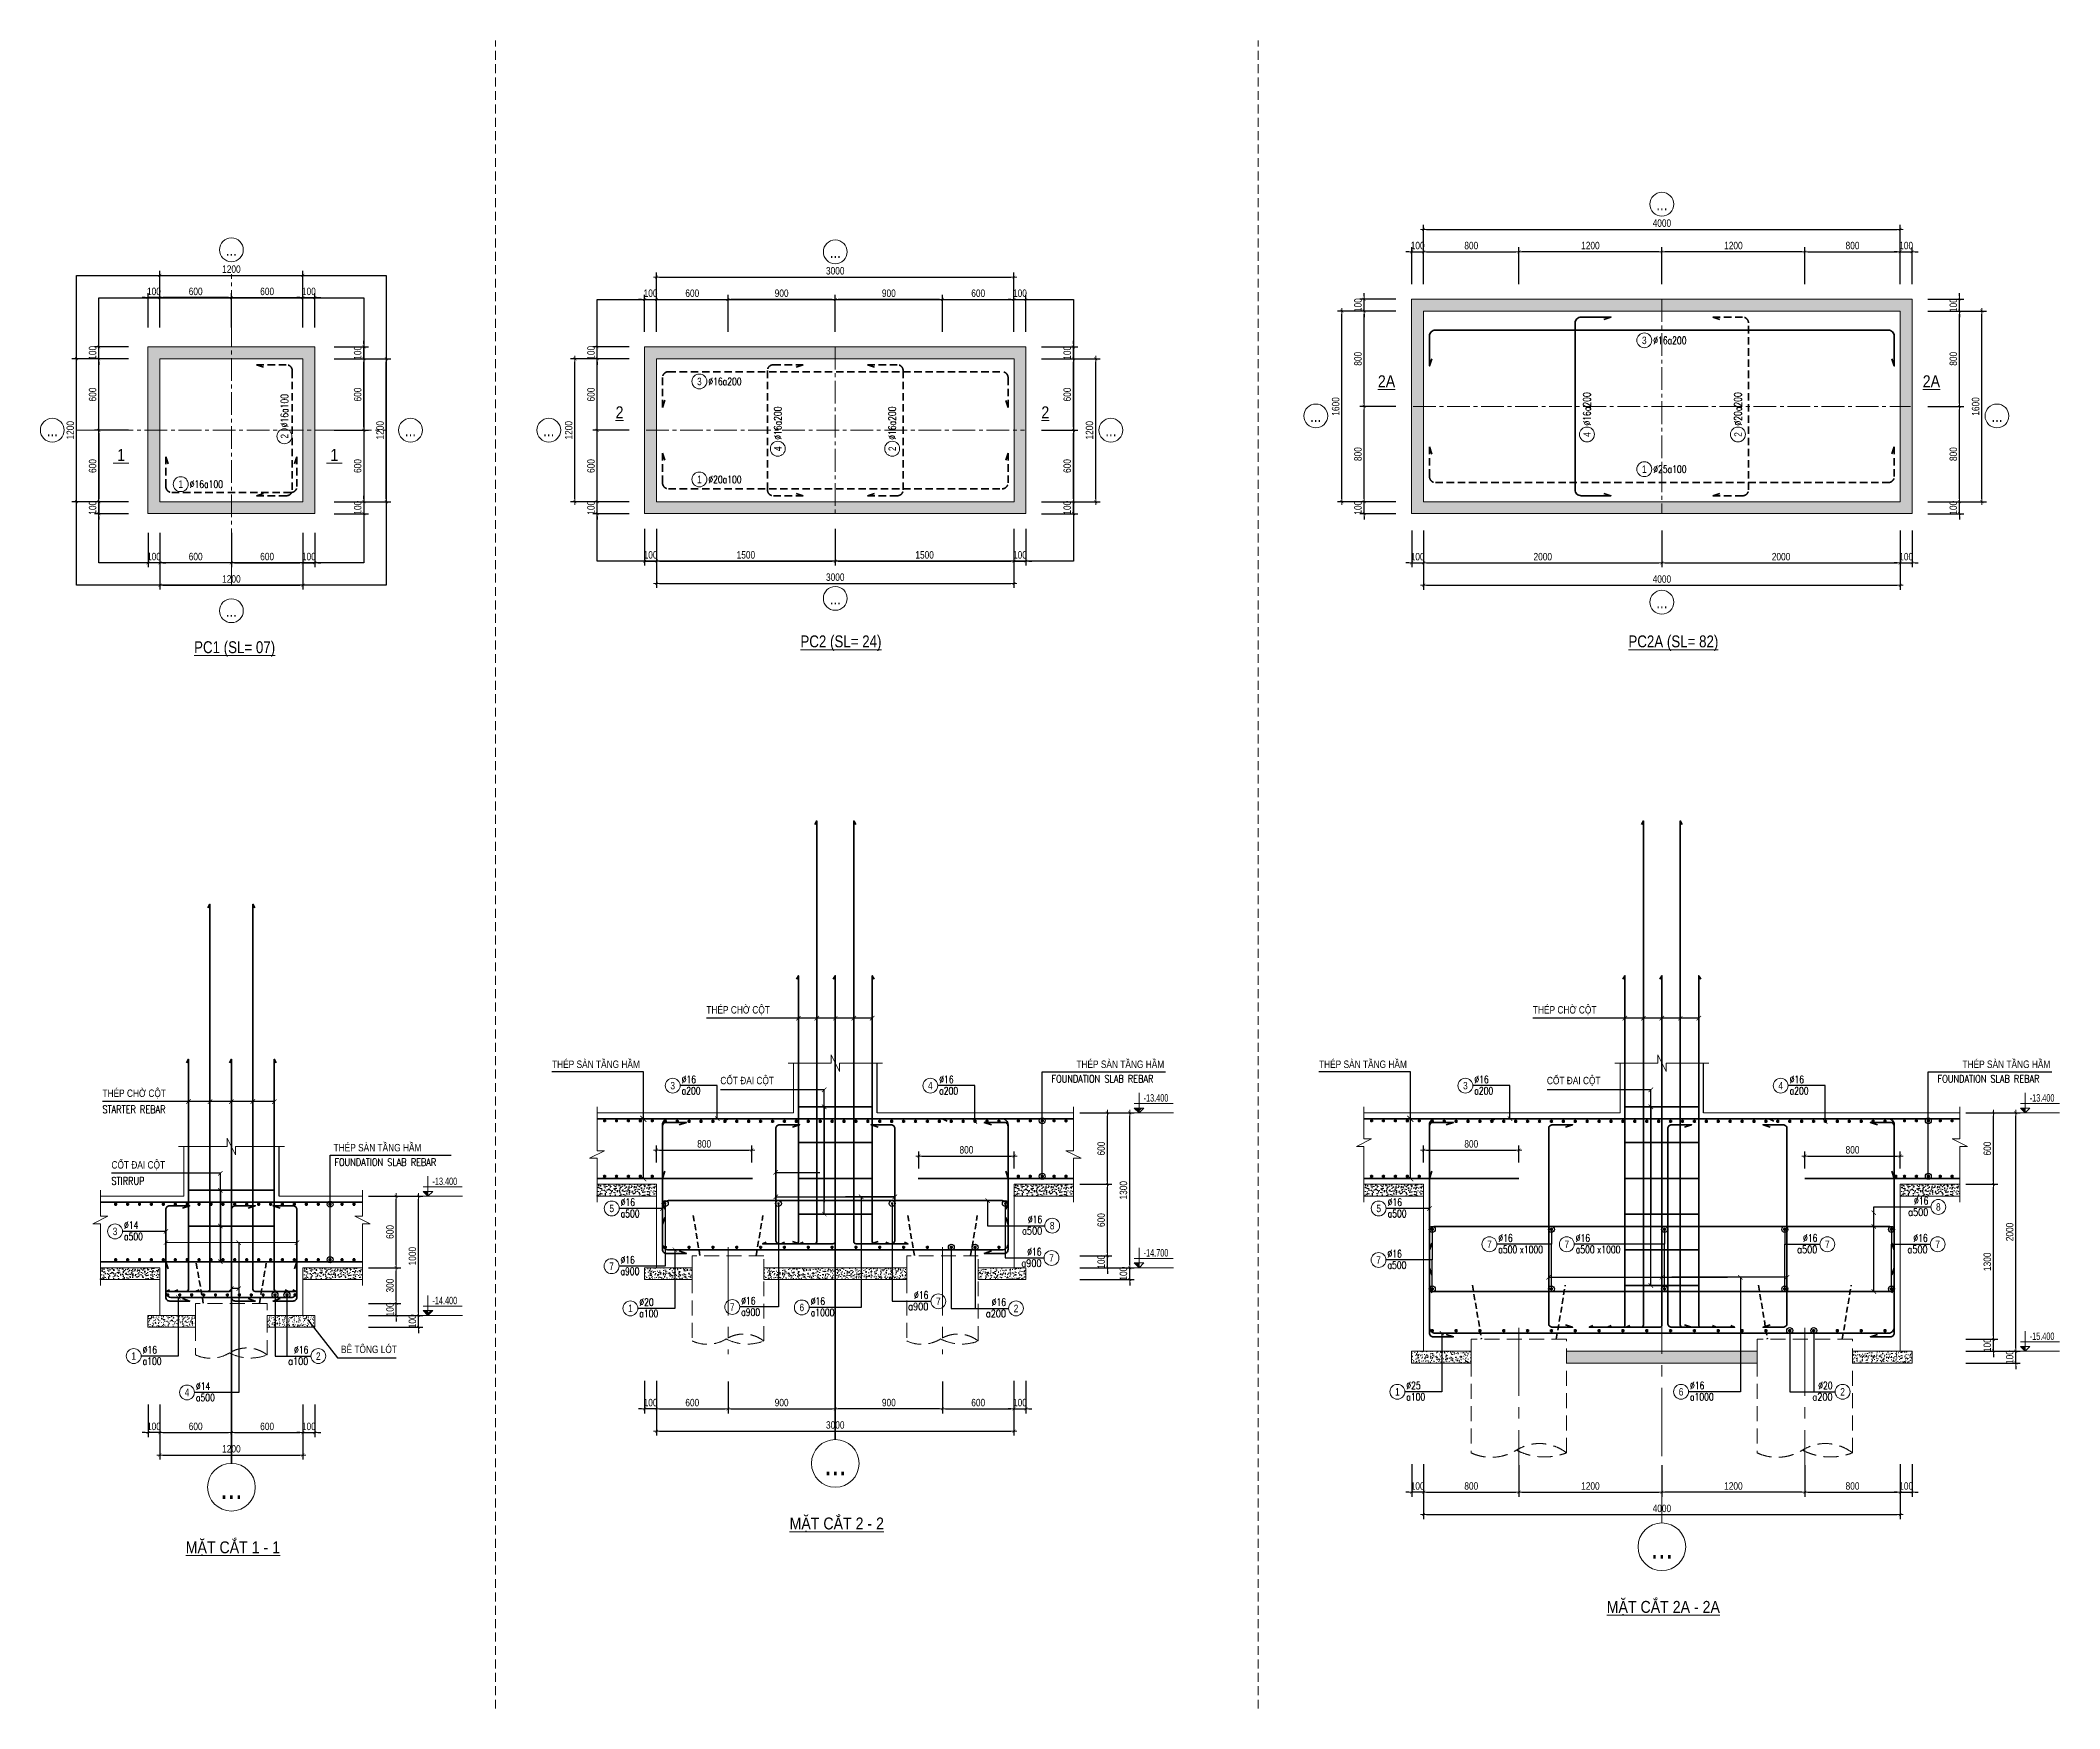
# Model space of a CAD drawing. Header units: millimetres. Extents: x -134772 to 596971, y -129535 to 35703.
# Drawn here: x 1433 to 18380, y 425 to 14425 of the extents above; entities that cross this region are included whole.
import ezdxf
from ezdxf.enums import TextEntityAlignment as Align

# ---------------------------------------------------------------- set-up
doc = ezdxf.new("R2010")
doc.units = ezdxf.units.MM
doc.header["$MEASUREMENT"] = 0
for name, pattern in [('CENTER2', [28.575, 19.05, -3.175, 3.175, -3.175]), ('DASHED2', [0.375, 0.25, -0.125]), ('HIDDEN', [0.375, 0.25, -0.125])]:
    doc.linetypes.add(name, pattern=pattern)
doc.layers.get('Defpoints').update_dxf_attribs({"color": 252})
for name, color, linetype, lineweight in [('KC-COT', 3, 'Continuous', 25), ('KC-TRUC', 5, 'CENTER2', 18), ('NDC_S_AXIS', 5, 'CENTER2', 15), ('NDC_S_BREAK-LINE', 1, 'Continuous', 15), ('NDC_S_CONTINUOUS', 3, 'Continuous', 20), ('NDC_S_DIM', 1, 'Continuous', 9), ('NDC_S_ENG TEXT', 2, 'Continuous', 9), ('NDC_S_ENG TITLE', 3, 'Continuous', 20), ('NDC_S_HATCH MATERIAL', 8, 'Continuous', 13), ('NDC_S_LEADER', 1, 'Continuous', 9), ('NDC_S_REBAR', 4, 'Continuous', 35), ('NDC_S_THIN LINE', 1, 'Continuous', 5), ('NDC_S_VN TEXT', 7, 'Continuous', 9), ('NDC_S_VN TITLE', 6, 'Continuous', 9)]:
    doc.layers.add(name, color=color, linetype=linetype, lineweight=lineweight)
doc.styles.add('ARIAL', font='arial.ttf', dxfattribs={"width": 0.8})
doc.styles.add('NDC_ARIAL', font='arial.ttf', dxfattribs={"width": 0.8})
doc.styles.add('NDC_ROMANS', font='romans.shx', dxfattribs={"width": 0.8})
doc.dimstyles.new('NDC_1-25', dxfattribs={"dimscale": 25, "dimtxt": 2.5, "dimasz": 1, "dimexe": 1.5, "dimexo": 0, "dimgap": 0.8, "dimtad": 1, "dimdec": 0, "dimdsep": 46, "dimtxsty": 'NDC_ARIAL', "dimblk": 'DIMMARK', "dimcen": 49999.938995, "dimdle": 1.5, "dimclrd": 1, "dimclre": 1, "dimclrt": 3, "dimadec": 0, "dimazin": 0, "dimtfac": 1, "dimtdec": 0, "dimtix": 1, "dimtmove": 2, "dimatfit": 3, "dimfxl": 1, "dimarcsym": 0})
doc.dimstyles.new('NDC_dim_25', dxfattribs={"dimscale": 25, "dimtxt": 2.5, "dimasz": 1.5, "dimexe": 1.5, "dimexo": 0, "dimgap": 1, "dimtad": 1, "dimdec": 0, "dimzin": 0, "dimdsep": 46, "dimtxsty": 'ARIAL', "dimblk": 'DIMMARK', "dimcen": 0.09, "dimdle": 1.2, "dimclrd": 1, "dimclre": 1, "dimclrt": 3, "dimadec": 0, "dimazin": 0, "dimtfac": 1, "dimtdec": 0, "dimtix": 1, "dimtofl": 0, "dimtmove": 0, "dimatfit": 3, "dimfxl": 3.75, "dimfxlon": 1, "dimtolj": 1, "dimtzin": 0, "dimarcsym": 0})
doc.dimstyles.new('NDC_dim_50', dxfattribs={"dimscale": 50, "dimtxt": 2.5, "dimasz": 1.5, "dimexe": 1.5, "dimexo": 0, "dimgap": 1, "dimtad": 1, "dimdec": 0, "dimzin": 0, "dimdsep": 46, "dimtxsty": 'ARIAL', "dimblk": 'DIMMARK', "dimcen": 0.09, "dimdle": 1.2, "dimclrd": 1, "dimclre": 1, "dimclrt": 3, "dimadec": 0, "dimazin": 0, "dimtfac": 1, "dimtdec": 0, "dimtix": 1, "dimtofl": 0, "dimtmove": 0, "dimatfit": 3, "dimfxl": 6, "dimtolj": 1, "dimtzin": 0, "dimarcsym": 0})

msp = doc.modelspace()

# ---------------------------------------------------------------- texts
at = {"layer": 'NDC_S_ENG TITLE', "insert": (9918.8, 5710.2), "char_height": 62.5, "attachment_point": 4, "rotation": 360, "style": 'NDC_ROMANS', "bg_fill": 3, "box_fill_scale": 1.2, "bg_fill_color": 256, "bg_fill_transparency": 0}
msp.add_mtext('FOUNDATION SLAB REBAR', dxfattribs=at)
at = {"layer": 'NDC_S_VN TEXT', "color": 3, "style": 'NDC_ROMANS', "width": 0.75}
for p in [(13849.2, 4247.6, 0), (14499.2, 4247.6, 0)]:
    msp.add_text('x1000', height=62.5, dxfattribs=at).set_placement(p)
at = {"layer": 'NDC_S_VN TEXT', "style": 'NDC_ARIAL', "width": 0.85}
for s, p in [('%%UMẶT CẮT 2 - 2', (8116.6, 1978.7)), ('%%UMẶT CẮT 1 - 1', (3048.2, 1778.7)), ('%%UMẶT CẮT 2A - 2A', (15053.8, 1278.7))]:
    msp.add_text(s, height=100, dxfattribs=at).set_placement(p, align=Align.MIDDLE_CENTER)
at = {"layer": 'NDC_S_VN TEXT', "char_height": 62.5, "style": 'NDC_ARIAL', "bg_fill": 3, "box_fill_scale": 1.2, "bg_fill_color": 256, "bg_fill_transparency": 0}
for insert, attachment_point, rotation in [((12164.3, 5832.3), 4, 360), ((18302.1, 5832.3), 6, 0)]:
    msp.add_mtext('THÉP SÀN TẦNG HẦM', dxfattribs=dict(at, insert=insert, attachment_point=attachment_point, rotation=rotation))
at = {"layer": 'NDC_S_VN TITLE', "style": 'NDC_ARIAL', "width": 0.85}
for s, p in [('%%U2A', (12730.9, 11564.3)), ('%%U2A', (17304, 11564.3)), ('%%U2', (6293.7, 11303.9)), ('%%U2', (9866.8, 11303.9)), ('%%U 1 ', (2110, 10945.8)), ('%%U 1 ', (3899.5, 10945.8))]:
    msp.add_text(s, height=100, dxfattribs=at).set_placement(p, align=Align.MIDDLE_CENTER)

# ---------------------------------------------------------------- blocks, each defined once
blk = doc.blocks.new('*U417')
at = {"layer": 'KC-TRUC', "ltscale": 30}
blk.add_line((0, 170), (0, -445), dxfattribs=at)
at = {"layer": 'NDC_S_HATCH MATERIAL', "color": 2, "linetype": 'HIDDEN', "ltscale": 500}
blk.add_lwpolyline([(300, -333), (300, 99), (-300, 99), (-300, -333)], dxfattribs=at)
for centre, major_axis, start_param, end_param in [((-174, -61), (-212, 212), 1.921341, 2.912184), ((130, -549), (-194, 194), -1.452433, -0.227584), ((161, 24), (271, 271), 3.446929, 4.297833)]:
    blk.add_ellipse(centre, major_axis=major_axis, ratio=1, start_param=start_param, end_param=end_param, dxfattribs=at)
at = {"layer": 'NDC_S_REBAR', "linetype": 'HIDDEN', "ltscale": 200}
for p, q in [((-295, 438), (-236, 100)), ((236, 100), (292, 438))]:
    blk.add_line(p, q, dxfattribs=at)
blk = doc.blocks.new('DIMMARK')
at = {"layer": 'NDC_S_DIM', "color": 1}
blk.add_line((-1.5, 0), (1, 0), dxfattribs=at)
at = {"layer": 'NDC_S_DIM', "color": 2, "const_width": 0.15}
blk.add_lwpolyline([(-0.5, -0.5), (0.5, 0.5)], dxfattribs=at)
blk = doc.blocks.new('*D19')
at = {"layer": 'Defpoints', "color": 0, "transparency": 16777216}
for p in [(2336, 2976), (2436, 2976), (2336, 2741)]:
    blk.add_point(p, dxfattribs=at)
at = {"layer": 'NDC_S_DIM', "color": 1, "lineweight": -2, "transparency": 16777216}
for p, q in [((2336, 2976), (2336, 2703)), ((2436, 2976), (2436, 2703)), ((2311, 2741), (2286, 2741)), ((2436, 2741), (2336, 2741)), ((2461, 2741), (2486, 2741))]:
    blk.add_line(p, q, dxfattribs=at)
at = {"layer": 'NDC_S_DIM', "color": 1, "lineweight": -2, "transparency": 16777216, "xscale": 25, "yscale": 25, "zscale": 25}
blk.add_blockref('DIMMARK', (2336, 2741), dxfattribs=at)
at = {"layer": 'NDC_S_DIM', "color": 1, "lineweight": -2, "transparency": 16777216, "xscale": 25, "yscale": 25, "zscale": 25, "rotation": 180}
blk.add_blockref('DIMMARK', (2436, 2741), dxfattribs=at)
at = {"layer": 'NDC_S_DIM', "color": 3, "transparency": 16777216, "insert": (2386, 2793), "char_height": 62.5, "attachment_point": 5, "style": 'NDC_ARIAL'}
blk.add_mtext('100', dxfattribs=at)
blk = doc.blocks.new('*D20')
at = {"layer": 'Defpoints', "color": 0, "transparency": 16777216}
for p in [(2436, 2976), (3036, 2976), (3036, 2741)]:
    blk.add_point(p, dxfattribs=at)
at = {"layer": 'NDC_S_DIM', "color": 1, "lineweight": -2, "transparency": 16777216}
for p, q in [((2436, 2976), (2436, 2703)), ((3036, 2976), (3036, 2703)), ((2461, 2741), (3011, 2741))]:
    blk.add_line(p, q, dxfattribs=at)
at = {"layer": 'NDC_S_DIM', "color": 1, "lineweight": -2, "transparency": 16777216, "xscale": 25, "yscale": 25, "zscale": 25, "rotation": 180}
blk.add_blockref('DIMMARK', (2436, 2741), dxfattribs=at)
at = {"layer": 'NDC_S_DIM', "color": 1, "lineweight": -2, "transparency": 16777216, "xscale": 25, "yscale": 25, "zscale": 25}
blk.add_blockref('DIMMARK', (3036, 2741), dxfattribs=at)
at = {"layer": 'NDC_S_DIM', "color": 3, "transparency": 16777216, "insert": (2736, 2793), "char_height": 62.5, "attachment_point": 5, "style": 'NDC_ARIAL'}
blk.add_mtext('600', dxfattribs=at)
blk = doc.blocks.new('*D21')
at = {"layer": 'Defpoints', "color": 0, "transparency": 16777216}
for p in [(3036, 2976), (3636, 2976), (3636, 2741)]:
    blk.add_point(p, dxfattribs=at)
at = {"layer": 'NDC_S_DIM', "color": 1, "lineweight": -2, "transparency": 16777216}
for p, q in [((3036, 2976), (3036, 2703)), ((3636, 2976), (3636, 2703)), ((3061, 2741), (3611, 2741))]:
    blk.add_line(p, q, dxfattribs=at)
at = {"layer": 'NDC_S_DIM', "color": 1, "lineweight": -2, "transparency": 16777216, "xscale": 25, "yscale": 25, "zscale": 25, "rotation": 180}
blk.add_blockref('DIMMARK', (3036, 2741), dxfattribs=at)
at = {"layer": 'NDC_S_DIM', "color": 1, "lineweight": -2, "transparency": 16777216, "xscale": 25, "yscale": 25, "zscale": 25}
blk.add_blockref('DIMMARK', (3636, 2741), dxfattribs=at)
at = {"layer": 'NDC_S_DIM', "color": 3, "transparency": 16777216, "insert": (3336, 2793), "char_height": 62.5, "attachment_point": 5, "style": 'NDC_ARIAL'}
blk.add_mtext('600', dxfattribs=at)
blk = doc.blocks.new('*D22')
at = {"layer": 'Defpoints', "color": 0, "transparency": 16777216}
for p in [(3636, 2976), (3736, 2976), (3736, 2741)]:
    blk.add_point(p, dxfattribs=at)
at = {"layer": 'NDC_S_DIM', "color": 1, "lineweight": -2, "transparency": 16777216}
for p, q in [((3636, 2976), (3636, 2703)), ((3736, 2976), (3736, 2703)), ((3611, 2741), (3586, 2741)), ((3636, 2741), (3736, 2741)), ((3761, 2741), (3786, 2741))]:
    blk.add_line(p, q, dxfattribs=at)
at = {"layer": 'NDC_S_DIM', "color": 1, "lineweight": -2, "transparency": 16777216, "xscale": 25, "yscale": 25, "zscale": 25}
blk.add_blockref('DIMMARK', (3636, 2741), dxfattribs=at)
at = {"layer": 'NDC_S_DIM', "color": 1, "lineweight": -2, "transparency": 16777216, "xscale": 25, "yscale": 25, "zscale": 25, "rotation": 180}
blk.add_blockref('DIMMARK', (3736, 2741), dxfattribs=at)
at = {"layer": 'NDC_S_DIM', "color": 3, "transparency": 16777216, "insert": (3686, 2793), "char_height": 62.5, "attachment_point": 5, "style": 'NDC_ARIAL'}
blk.add_mtext('100', dxfattribs=at)
blk = doc.blocks.new('*D23')
at = {"layer": 'Defpoints', "color": 0, "transparency": 16777216}
for p in [(2436, 2976), (3636, 2976), (3636, 2553)]:
    blk.add_point(p, dxfattribs=at)
at = {"layer": 'NDC_S_DIM', "color": 1, "lineweight": -2, "transparency": 16777216}
for p, q in [((2436, 2976), (2436, 2516)), ((3636, 2976), (3636, 2516)), ((2461, 2553), (3611, 2553))]:
    blk.add_line(p, q, dxfattribs=at)
at = {"layer": 'NDC_S_DIM', "color": 1, "lineweight": -2, "transparency": 16777216, "xscale": 25, "yscale": 25, "zscale": 25, "rotation": 180}
blk.add_blockref('DIMMARK', (2436, 2553), dxfattribs=at)
at = {"layer": 'NDC_S_DIM', "color": 1, "lineweight": -2, "transparency": 16777216, "xscale": 25, "yscale": 25, "zscale": 25}
blk.add_blockref('DIMMARK', (3636, 2553), dxfattribs=at)
at = {"layer": 'NDC_S_DIM', "color": 3, "transparency": 16777216, "insert": (3036, 2605), "char_height": 62.5, "attachment_point": 5, "style": 'NDC_ARIAL'}
blk.add_mtext('1200', dxfattribs=at)
blk = doc.blocks.new('kata_block_THEP')
at = {"layer": 'NDC_S_REBAR', "color": 0}
for p, q in [((-0.5, 0), (0.5, 0)), ((-0.35, 0.35), (0.35, -0.35)), ((0.35, 0.35), (-0.35, -0.35)), ((0, 0.5), (0, -0.5))]:
    blk.add_line(p, q, dxfattribs=at)
at = {"layer": 'NDC_S_REBAR', "color": 0, "const_width": 0.0833}
blk.add_lwpolyline([(-0.5, 0, 1), (0.5, 0, 1), (-0.5, 0, 1)], format="xyb", dxfattribs=at)
blk = doc.blocks.new('*U17')
at = {"layer": 'NDC_S_REBAR', "xscale": 25, "yscale": 25, "zscale": 25}
blk.add_blockref('kata_block_THEP', (0, 0), dxfattribs=at)
blk = doc.blocks.new('*U18')
at = {"layer": 'NDC_S_CONTINUOUS', "color": 0, "linetype": 'ByBlock', "lineweight": -2, "transparency": 16777216}
for p in [(0, 0), (100, 0), (200, 0), (300, 0), (400, 0), (500, 0), (600, 0), (700, 0), (800, 0), (900, 0), (1000, 0)]:
    blk.add_blockref('*U17', p, dxfattribs=at)
blk = doc.blocks.new('*U11')
blk.add_circle((-2.5, 0), 2.5)
at = {"layer": 'NDC_S_VN TEXT', "color": 7, "style": 'ARIAL', "width": 0.8}
blk.add_attdef('SH2', text='', height=2.5, dxfattribs=at).set_placement((-2.5, 0), align=Align.MIDDLE)
at = {"layer": 'NDC_S_VN TEXT', "color": 3, "style": 'NDC_ROMANS', "width": 0.75}
for tag, p in [('DK1', (0.5, 0.85)), ('KC1', (0.5, -2.97))]:
    blk.add_attdef(tag, p, '', height=2.5, dxfattribs=at)
blk = doc.blocks.new('*U10')
blk.add_circle((-2.5, 0), 2.5)
at = {"layer": 'NDC_S_VN TEXT', "color": 7, "style": 'ARIAL', "width": 0.8}
blk.add_attdef('SH2', text='', height=2.5, dxfattribs=at).set_placement((-2.5, 0), align=Align.MIDDLE)
at = {"layer": 'NDC_S_VN TEXT', "color": 3, "style": 'NDC_ROMANS', "width": 0.75}
blk.add_attdef('DKKC1', (0.5, -1.25), '', height=2.5, dxfattribs=at)
blk = doc.blocks.new('kata_block_TD')
at = {"color": 6, "linetype": 'ByBlock', "lineweight": -2, "style": 'ARIAL', "width": 0.8}
blk.add_attdef('SECTDET2', text='', height=5, dxfattribs=at).set_placement((0, 7.97), align=Align.CENTER)
at = {"color": 0, "linetype": 'ByBlock', "lineweight": -2, "style": 'ARIAL', "width": 0.8}
blk.add_attdef('SECTDET1', text='', height=5, dxfattribs=at).set_placement((0, 1.47), align=Align.CENTER)
at = {"color": 3, "lineweight": 25, "style": 'ARIAL', "width": 0.8}
blk.add_attdef('SSCALE', text='', height=2.5, dxfattribs=at).set_placement((0, -4), align=Align.CENTER)
blk = doc.blocks.new('*U15')
at = {"layer": 'NDC_S_REBAR', "xscale": 25, "yscale": 25, "zscale": 25}
blk.add_blockref('kata_block_THEP', (0, 0), dxfattribs=at)
blk = doc.blocks.new('*U16')
at = {"layer": 'NDC_S_CONTINUOUS', "color": 0, "linetype": 'ByBlock', "lineweight": -2, "transparency": 16777216}
for p in [(0, 0), (100, 0), (200, 0), (300, 0), (400, 0), (500, 0), (600, 0), (700, 0), (800, 0), (900, 0), (1000, 0), (1100, 0), (1200, 0), (1300, 0), (1400, 0), (1500, 0), (1600, 0), (1700, 0), (1800, 0), (1900, 0), (2000, 0)]:
    blk.add_blockref('*U15', p, dxfattribs=at)
blk = doc.blocks.new('*D24')
at = {"layer": 'Defpoints', "color": 0, "transparency": 16777216}
for p in [(4187, 3725), (4187, 3625), (4607, 3725)]:
    blk.add_point(p, dxfattribs=at)
at = {"layer": 'NDC_S_DIM', "color": 1, "lineweight": -2, "transparency": 16777216}
for p, q in [((4607, 3750), (4607, 3775)), ((4187, 3725), (4644, 3725)), ((4187, 3625), (4644, 3625)), ((4607, 3625), (4607, 3725)), ((4607, 3600), (4607, 3575))]:
    blk.add_line(p, q, dxfattribs=at)
at = {"layer": 'NDC_S_DIM', "color": 1, "lineweight": -2, "transparency": 16777216, "xscale": 25, "yscale": 25, "zscale": 25}
for p, rotation in [((4607, 3725), 270), ((4607, 3625), 90)]:
    blk.add_blockref('DIMMARK', p, dxfattribs=dict(at, rotation=rotation))
at = {"layer": 'NDC_S_DIM', "color": 3, "transparency": 16777216, "insert": (4555, 3675), "char_height": 62.5, "attachment_point": 5, "rotation": 90, "style": 'NDC_ARIAL'}
blk.add_mtext('100', dxfattribs=at)
blk = doc.blocks.new('*D25')
at = {"layer": 'Defpoints', "color": 0, "transparency": 16777216}
for p in [(4187, 4725), (4607, 4725), (4187, 3725)]:
    blk.add_point(p, dxfattribs=at)
at = {"layer": 'NDC_S_DIM', "color": 1, "lineweight": -2, "transparency": 16777216}
for p, q in [((4187, 4725), (4644, 4725)), ((4607, 3750), (4607, 4700)), ((4187, 3725), (4644, 3725))]:
    blk.add_line(p, q, dxfattribs=at)
at = {"layer": 'NDC_S_DIM', "color": 1, "lineweight": -2, "transparency": 16777216, "xscale": 25, "yscale": 25, "zscale": 25}
for p, rotation in [((4607, 4725), 90), ((4607, 3725), 270)]:
    blk.add_blockref('DIMMARK', p, dxfattribs=dict(at, rotation=rotation))
at = {"layer": 'NDC_S_DIM', "color": 3, "transparency": 16777216, "insert": (4555, 4222), "char_height": 62.5, "attachment_point": 5, "rotation": 90, "style": 'NDC_ARIAL'}
blk.add_mtext('1000', dxfattribs=at)
blk = doc.blocks.new('*U12')
blk.add_circle((2.5, 0), 2.5)
at = {"layer": 'NDC_S_VN TEXT', "color": 3, "style": 'NDC_ROMANS'}
for tag, width, p in [('DK2', 0.75, (-0.85, 0.85)), ('KC2', 0.8, (-0.85, -2.97))]:
    blk.add_attdef(tag, text='', height=2.5, dxfattribs=dict(at, width=width)).set_placement(p, align=Align.RIGHT)
at = {"layer": 'NDC_S_VN TEXT', "color": 7, "style": 'ARIAL', "width": 0.8}
blk.add_attdef('SH3', text='', height=2.5, dxfattribs=at).set_placement((2.5, 0), align=Align.MIDDLE)
blk = doc.blocks.new('*D26')
at = {"layer": 'Defpoints', "color": 0, "transparency": 16777216}
for p in [(4187, 3825), (4419, 3825), (4187, 3725)]:
    blk.add_point(p, dxfattribs=at)
at = {"layer": 'NDC_S_DIM', "color": 1, "lineweight": -2, "transparency": 16777216}
for p, q in [((4187, 3825), (4457, 3825)), ((4419, 3850), (4419, 3875)), ((4419, 3725), (4419, 3825)), ((4187, 3725), (4457, 3725)), ((4419, 3700), (4419, 3675))]:
    blk.add_line(p, q, dxfattribs=at)
at = {"layer": 'NDC_S_DIM', "color": 1, "lineweight": -2, "transparency": 16777216, "xscale": 25, "yscale": 25, "zscale": 25}
for p, rotation in [((4419, 3825), 270), ((4419, 3725), 90)]:
    blk.add_blockref('DIMMARK', p, dxfattribs=dict(at, rotation=rotation))
at = {"layer": 'NDC_S_DIM', "color": 3, "transparency": 16777216, "insert": (4367, 3775), "char_height": 62.5, "attachment_point": 5, "rotation": 90, "style": 'NDC_ARIAL'}
blk.add_mtext('100', dxfattribs=at)
blk = doc.blocks.new('*D27')
at = {"layer": 'Defpoints', "color": 0, "transparency": 16777216}
for p in [(4187, 4725), (4419, 4725), (4187, 4125)]:
    blk.add_point(p, dxfattribs=at)
at = {"layer": 'NDC_S_DIM', "color": 1, "lineweight": -2, "transparency": 16777216}
for p, q in [((4187, 4725), (4457, 4725)), ((4419, 4150), (4419, 4700)), ((4187, 4125), (4457, 4125))]:
    blk.add_line(p, q, dxfattribs=at)
at = {"layer": 'NDC_S_DIM', "color": 1, "lineweight": -2, "transparency": 16777216, "xscale": 25, "yscale": 25, "zscale": 25}
for p, rotation in [((4419, 4725), 90), ((4419, 4125), 270)]:
    blk.add_blockref('DIMMARK', p, dxfattribs=dict(at, rotation=rotation))
at = {"layer": 'NDC_S_DIM', "color": 3, "transparency": 16777216, "insert": (4367, 4425), "char_height": 62.5, "attachment_point": 5, "rotation": 90, "style": 'NDC_ARIAL'}
blk.add_mtext('600', dxfattribs=at)
blk = doc.blocks.new('*U8')
at = {"layer": 'NDC_S_DIM'}
blk.add_circle((0, 0), 5, dxfattribs=at)
at = {"color": 7, "style": 'ARIAL', "width": 0.8}
blk.add_attdef('GRID', text='', height=5, dxfattribs=at).set_placement((0, 0), align=Align.MIDDLE)
blk = doc.blocks.new('CD')
blk.add_hatch(color=2).paths.add_polyline_path([(0, 160), (-161, 160), (0, 0)])
at = {"ltscale": 50}
h = blk.add_hatch(dxfattribs=at)
h.set_pattern_fill('ANSI31', color=8, scale=140.625054, style=0)
h.set_pattern_definition([(45, (6e-10, 0), (-315.7, 315.7), [])])
h.paths.add_polyline_path([(0, 160), (0, 0), (161, 160)])
at = {"color": 8, "ltscale": 50}
for p, q in [((1156, 0), (-164, 0)), ((-159, 314), (1147, 314))]:
    blk.add_line(p, q, dxfattribs=at)
for points in [[(0, 0), (-161, 160), (0, 160)], [(0, 669), (0, 0)], [(0, 0), (161, 160), (0, 160)]]:
    blk.add_lwpolyline(points, dxfattribs=at)
at = {"color": 3, "style": 'NDC_ARIAL', "width": 0.7}
blk.add_attdef('COT', (154, 375), '', height=250, dxfattribs=at)
blk = doc.blocks.new('*D29')
at = {"layer": 'Defpoints', "color": 0, "transparency": 16777216}
for p in [(2173, 11153), (1923, 10553), (2173, 10553)]:
    blk.add_point(p, dxfattribs=at)
at = {"layer": 'NDC_S_DIM', "color": 1, "lineweight": -2, "transparency": 16777216}
for p, q in [((2173, 11153), (1886, 11153)), ((1923, 11128), (1923, 10578)), ((2173, 10553), (1886, 10553))]:
    blk.add_line(p, q, dxfattribs=at)
at = {"layer": 'NDC_S_DIM', "color": 1, "lineweight": -2, "transparency": 16777216, "xscale": 25, "yscale": 25, "zscale": 25}
for p, rotation in [((1923, 11153), 90), ((1923, 10553), 270)]:
    blk.add_blockref('DIMMARK', p, dxfattribs=dict(at, rotation=rotation))
at = {"layer": 'NDC_S_DIM', "color": 3, "transparency": 16777216, "insert": (1871, 10853), "char_height": 62.5, "attachment_point": 5, "rotation": 90, "style": 'NDC_ARIAL'}
blk.add_mtext('600', dxfattribs=at)
blk = doc.blocks.new('*D30')
at = {"layer": 'Defpoints', "color": 0, "transparency": 16777216}
for p in [(1923, 11753), (2173, 11753), (2173, 11153)]:
    blk.add_point(p, dxfattribs=at)
at = {"layer": 'NDC_S_DIM', "color": 1, "lineweight": -2, "transparency": 16777216}
for p, q in [((2173, 11753), (1886, 11753)), ((1923, 11178), (1923, 11728)), ((2173, 11153), (1886, 11153))]:
    blk.add_line(p, q, dxfattribs=at)
at = {"layer": 'NDC_S_DIM', "color": 1, "lineweight": -2, "transparency": 16777216, "xscale": 25, "yscale": 25, "zscale": 25}
for p, rotation in [((1923, 11753), 90), ((1923, 11153), 270)]:
    blk.add_blockref('DIMMARK', p, dxfattribs=dict(at, rotation=rotation))
at = {"layer": 'NDC_S_DIM', "color": 3, "transparency": 16777216, "insert": (1871, 11453), "char_height": 62.5, "attachment_point": 5, "rotation": 90, "style": 'NDC_ARIAL'}
blk.add_mtext('600', dxfattribs=at)
blk = doc.blocks.new('*D31')
at = {"layer": 'Defpoints', "color": 0, "transparency": 16777216}
for p in [(1736, 11753), (2173, 11753), (2173, 10553)]:
    blk.add_point(p, dxfattribs=at)
at = {"layer": 'NDC_S_DIM', "color": 1, "lineweight": -2, "transparency": 16777216}
for p, q in [((2173, 11753), (1698, 11753)), ((1736, 10578), (1736, 11728)), ((2173, 10553), (1698, 10553))]:
    blk.add_line(p, q, dxfattribs=at)
at = {"layer": 'NDC_S_DIM', "color": 1, "lineweight": -2, "transparency": 16777216, "xscale": 25, "yscale": 25, "zscale": 25}
for p, rotation in [((1736, 11753), 90), ((1736, 10553), 270)]:
    blk.add_blockref('DIMMARK', p, dxfattribs=dict(at, rotation=rotation))
at = {"layer": 'NDC_S_DIM', "color": 3, "transparency": 16777216, "insert": (1684, 11153), "char_height": 62.5, "attachment_point": 5, "rotation": 90, "style": 'NDC_ARIAL'}
blk.add_mtext('1200', dxfattribs=at)
blk = doc.blocks.new('*D32')
at = {"layer": 'Defpoints', "color": 0, "transparency": 16777216}
for p in [(2173, 10553), (1923, 10453), (2173, 10453)]:
    blk.add_point(p, dxfattribs=at)
at = {"layer": 'NDC_S_DIM', "color": 1, "lineweight": -2, "transparency": 16777216}
for p, q in [((2173, 10553), (1886, 10553)), ((1923, 10578), (1923, 10603)), ((1923, 10553), (1923, 10453)), ((2173, 10453), (1886, 10453)), ((1923, 10428), (1923, 10403))]:
    blk.add_line(p, q, dxfattribs=at)
at = {"layer": 'NDC_S_DIM', "color": 1, "lineweight": -2, "transparency": 16777216, "xscale": 25, "yscale": 25, "zscale": 25}
for p, rotation in [((1923, 10553), 270), ((1923, 10453), 90)]:
    blk.add_blockref('DIMMARK', p, dxfattribs=dict(at, rotation=rotation))
at = {"layer": 'NDC_S_DIM', "color": 3, "transparency": 16777216, "insert": (1871, 10503), "char_height": 62.5, "attachment_point": 5, "rotation": 90, "style": 'NDC_ARIAL'}
blk.add_mtext('100', dxfattribs=at)
blk = doc.blocks.new('*D33')
at = {"layer": 'Defpoints', "color": 0, "transparency": 16777216}
for p in [(1923, 11853), (2173, 11853), (2173, 11753)]:
    blk.add_point(p, dxfattribs=at)
at = {"layer": 'NDC_S_DIM', "color": 1, "lineweight": -2, "transparency": 16777216}
for p, q in [((1923, 11878), (1923, 11903)), ((2173, 11853), (1886, 11853)), ((2173, 11753), (1886, 11753)), ((1923, 11753), (1923, 11853)), ((1923, 11728), (1923, 11703))]:
    blk.add_line(p, q, dxfattribs=at)
at = {"layer": 'NDC_S_DIM', "color": 1, "lineweight": -2, "transparency": 16777216, "xscale": 25, "yscale": 25, "zscale": 25}
for p, rotation in [((1923, 11853), 270), ((1923, 11753), 90)]:
    blk.add_blockref('DIMMARK', p, dxfattribs=dict(at, rotation=rotation))
at = {"layer": 'NDC_S_DIM', "color": 3, "transparency": 16777216, "insert": (1871, 11803), "char_height": 62.5, "attachment_point": 5, "rotation": 90, "style": 'NDC_ARIAL'}
blk.add_mtext('100', dxfattribs=at)
blk = doc.blocks.new('*D34')
at = {"layer": 'Defpoints', "color": 0, "transparency": 16777216}
for p in [(3898, 11153), (3898, 10553), (4148, 10553)]:
    blk.add_point(p, dxfattribs=at)
at = {"layer": 'NDC_S_DIM', "color": 1, "lineweight": -2, "transparency": 16777216}
for p, q in [((3898, 11153), (4186, 11153)), ((4148, 11128), (4148, 10578)), ((3898, 10553), (4186, 10553))]:
    blk.add_line(p, q, dxfattribs=at)
at = {"layer": 'NDC_S_DIM', "color": 1, "lineweight": -2, "transparency": 16777216, "xscale": 25, "yscale": 25, "zscale": 25}
for p, rotation in [((4148, 11153), 90), ((4148, 10553), 270)]:
    blk.add_blockref('DIMMARK', p, dxfattribs=dict(at, rotation=rotation))
at = {"layer": 'NDC_S_DIM', "color": 3, "transparency": 16777216, "insert": (4096, 10853), "char_height": 62.5, "attachment_point": 5, "rotation": 90, "style": 'NDC_ARIAL'}
blk.add_mtext('600', dxfattribs=at)
blk = doc.blocks.new('*D35')
at = {"layer": 'Defpoints', "color": 0, "transparency": 16777216}
for p in [(3898, 11753), (4148, 11753), (3898, 11153)]:
    blk.add_point(p, dxfattribs=at)
at = {"layer": 'NDC_S_DIM', "color": 1, "lineweight": -2, "transparency": 16777216}
for p, q in [((3898, 11753), (4186, 11753)), ((4148, 11178), (4148, 11728)), ((3898, 11153), (4186, 11153))]:
    blk.add_line(p, q, dxfattribs=at)
at = {"layer": 'NDC_S_DIM', "color": 1, "lineweight": -2, "transparency": 16777216, "xscale": 25, "yscale": 25, "zscale": 25}
for p, rotation in [((4148, 11753), 90), ((4148, 11153), 270)]:
    blk.add_blockref('DIMMARK', p, dxfattribs=dict(at, rotation=rotation))
at = {"layer": 'NDC_S_DIM', "color": 3, "transparency": 16777216, "insert": (4096, 11453), "char_height": 62.5, "attachment_point": 5, "rotation": 90, "style": 'NDC_ARIAL'}
blk.add_mtext('600', dxfattribs=at)
blk = doc.blocks.new('*D36')
at = {"layer": 'Defpoints', "color": 0, "transparency": 16777216}
for p in [(3898, 11753), (4336, 11753), (3898, 10553)]:
    blk.add_point(p, dxfattribs=at)
at = {"layer": 'NDC_S_DIM', "color": 1, "lineweight": -2, "transparency": 16777216}
for p, q in [((3898, 11753), (4373, 11753)), ((4336, 10578), (4336, 11728)), ((3898, 10553), (4373, 10553))]:
    blk.add_line(p, q, dxfattribs=at)
at = {"layer": 'NDC_S_DIM', "color": 1, "lineweight": -2, "transparency": 16777216, "xscale": 25, "yscale": 25, "zscale": 25}
for p, rotation in [((4336, 11753), 90), ((4336, 10553), 270)]:
    blk.add_blockref('DIMMARK', p, dxfattribs=dict(at, rotation=rotation))
at = {"layer": 'NDC_S_DIM', "color": 3, "transparency": 16777216, "insert": (4284, 11153), "char_height": 62.5, "attachment_point": 5, "rotation": 90, "style": 'NDC_ARIAL'}
blk.add_mtext('1200', dxfattribs=at)
blk = doc.blocks.new('*D37')
at = {"layer": 'Defpoints', "color": 0, "transparency": 16777216}
for p in [(3898, 10553), (3898, 10453), (4148, 10453)]:
    blk.add_point(p, dxfattribs=at)
at = {"layer": 'NDC_S_DIM', "color": 1, "lineweight": -2, "transparency": 16777216}
for p, q in [((3898, 10553), (4186, 10553)), ((4148, 10578), (4148, 10603)), ((4148, 10553), (4148, 10453)), ((3898, 10453), (4186, 10453)), ((4148, 10428), (4148, 10403))]:
    blk.add_line(p, q, dxfattribs=at)
at = {"layer": 'NDC_S_DIM', "color": 1, "lineweight": -2, "transparency": 16777216, "xscale": 25, "yscale": 25, "zscale": 25}
for p, rotation in [((4148, 10553), 270), ((4148, 10453), 90)]:
    blk.add_blockref('DIMMARK', p, dxfattribs=dict(at, rotation=rotation))
at = {"layer": 'NDC_S_DIM', "color": 3, "transparency": 16777216, "insert": (4096, 10503), "char_height": 62.5, "attachment_point": 5, "rotation": 90, "style": 'NDC_ARIAL'}
blk.add_mtext('100', dxfattribs=at)
blk = doc.blocks.new('*D38')
at = {"layer": 'Defpoints', "color": 0, "transparency": 16777216}
for p in [(3898, 11853), (3898, 11753), (4148, 11853)]:
    blk.add_point(p, dxfattribs=at)
at = {"layer": 'NDC_S_DIM', "color": 1, "lineweight": -2, "transparency": 16777216}
for p, q in [((4148, 11878), (4148, 11903)), ((3898, 11853), (4186, 11853)), ((3898, 11753), (4186, 11753)), ((4148, 11753), (4148, 11853)), ((4148, 11728), (4148, 11703))]:
    blk.add_line(p, q, dxfattribs=at)
at = {"layer": 'NDC_S_DIM', "color": 1, "lineweight": -2, "transparency": 16777216, "xscale": 25, "yscale": 25, "zscale": 25}
for p, rotation in [((4148, 11853), 270), ((4148, 11753), 90)]:
    blk.add_blockref('DIMMARK', p, dxfattribs=dict(at, rotation=rotation))
at = {"layer": 'NDC_S_DIM', "color": 3, "transparency": 16777216, "insert": (4096, 11803), "char_height": 62.5, "attachment_point": 5, "rotation": 90, "style": 'NDC_ARIAL'}
blk.add_mtext('100', dxfattribs=at)
blk = doc.blocks.new('*D39')
at = {"layer": 'Defpoints', "color": 0, "transparency": 16777216}
for p in [(2436, 12266), (2436, 12016), (3036, 12016)]:
    blk.add_point(p, dxfattribs=at)
at = {"layer": 'NDC_S_DIM', "color": 1, "lineweight": -2, "transparency": 16777216}
for p, q in [((2436, 12016), (2436, 12303)), ((3011, 12266), (2461, 12266)), ((3036, 12016), (3036, 12303))]:
    blk.add_line(p, q, dxfattribs=at)
at = {"layer": 'NDC_S_DIM', "color": 1, "lineweight": -2, "transparency": 16777216, "xscale": 25, "yscale": 25, "zscale": 25, "rotation": 180}
blk.add_blockref('DIMMARK', (2436, 12266), dxfattribs=at)
at = {"layer": 'NDC_S_DIM', "color": 1, "lineweight": -2, "transparency": 16777216, "xscale": 25, "yscale": 25, "zscale": 25}
blk.add_blockref('DIMMARK', (3036, 12266), dxfattribs=at)
at = {"layer": 'NDC_S_DIM', "color": 3, "transparency": 16777216, "insert": (2736, 12318), "char_height": 62.5, "attachment_point": 5, "style": 'NDC_ARIAL'}
blk.add_mtext('600', dxfattribs=at)
blk = doc.blocks.new('*D40')
at = {"layer": 'Defpoints', "color": 0, "transparency": 16777216}
for p in [(3636, 12266), (3036, 12016), (3636, 12016)]:
    blk.add_point(p, dxfattribs=at)
at = {"layer": 'NDC_S_DIM', "color": 1, "lineweight": -2, "transparency": 16777216}
for p, q in [((3036, 12016), (3036, 12303)), ((3061, 12266), (3611, 12266)), ((3636, 12016), (3636, 12303))]:
    blk.add_line(p, q, dxfattribs=at)
at = {"layer": 'NDC_S_DIM', "color": 1, "lineweight": -2, "transparency": 16777216, "xscale": 25, "yscale": 25, "zscale": 25, "rotation": 180}
blk.add_blockref('DIMMARK', (3036, 12266), dxfattribs=at)
at = {"layer": 'NDC_S_DIM', "color": 1, "lineweight": -2, "transparency": 16777216, "xscale": 25, "yscale": 25, "zscale": 25}
blk.add_blockref('DIMMARK', (3636, 12266), dxfattribs=at)
at = {"layer": 'NDC_S_DIM', "color": 3, "transparency": 16777216, "insert": (3336, 12318), "char_height": 62.5, "attachment_point": 5, "style": 'NDC_ARIAL'}
blk.add_mtext('600', dxfattribs=at)
blk = doc.blocks.new('*D41')
at = {"layer": 'Defpoints', "color": 0, "transparency": 16777216}
for p in [(3636, 12453), (2436, 12016), (3636, 12016)]:
    blk.add_point(p, dxfattribs=at)
at = {"layer": 'NDC_S_DIM', "color": 1, "lineweight": -2, "transparency": 16777216}
for p, q in [((2436, 12016), (2436, 12491)), ((2461, 12453), (3611, 12453)), ((3636, 12016), (3636, 12491))]:
    blk.add_line(p, q, dxfattribs=at)
at = {"layer": 'NDC_S_DIM', "color": 1, "lineweight": -2, "transparency": 16777216, "xscale": 25, "yscale": 25, "zscale": 25, "rotation": 180}
blk.add_blockref('DIMMARK', (2436, 12453), dxfattribs=at)
at = {"layer": 'NDC_S_DIM', "color": 1, "lineweight": -2, "transparency": 16777216, "xscale": 25, "yscale": 25, "zscale": 25}
blk.add_blockref('DIMMARK', (3636, 12453), dxfattribs=at)
at = {"layer": 'NDC_S_DIM', "color": 3, "transparency": 16777216, "insert": (3036, 12505), "char_height": 62.5, "attachment_point": 5, "style": 'NDC_ARIAL'}
blk.add_mtext('1200', dxfattribs=at)
blk = doc.blocks.new('*D42')
at = {"layer": 'Defpoints', "color": 0, "transparency": 16777216}
for p in [(2336, 12266), (2336, 12016), (2436, 12016)]:
    blk.add_point(p, dxfattribs=at)
at = {"layer": 'NDC_S_DIM', "color": 1, "lineweight": -2, "transparency": 16777216}
for p, q in [((2311, 12266), (2286, 12266)), ((2336, 12016), (2336, 12303)), ((2436, 12266), (2336, 12266)), ((2436, 12016), (2436, 12303)), ((2461, 12266), (2486, 12266))]:
    blk.add_line(p, q, dxfattribs=at)
at = {"layer": 'NDC_S_DIM', "color": 1, "lineweight": -2, "transparency": 16777216, "xscale": 25, "yscale": 25, "zscale": 25}
blk.add_blockref('DIMMARK', (2336, 12266), dxfattribs=at)
at = {"layer": 'NDC_S_DIM', "color": 1, "lineweight": -2, "transparency": 16777216, "xscale": 25, "yscale": 25, "zscale": 25, "rotation": 180}
blk.add_blockref('DIMMARK', (2436, 12266), dxfattribs=at)
at = {"layer": 'NDC_S_DIM', "color": 3, "transparency": 16777216, "insert": (2386, 12318), "char_height": 62.5, "attachment_point": 5, "style": 'NDC_ARIAL'}
blk.add_mtext('100', dxfattribs=at)
blk = doc.blocks.new('*D43')
at = {"layer": 'Defpoints', "color": 0, "transparency": 16777216}
for p in [(3736, 12266), (3636, 12016), (3736, 12016)]:
    blk.add_point(p, dxfattribs=at)
at = {"layer": 'NDC_S_DIM', "color": 1, "lineweight": -2, "transparency": 16777216}
for p, q in [((3611, 12266), (3586, 12266)), ((3636, 12016), (3636, 12303)), ((3636, 12266), (3736, 12266)), ((3736, 12016), (3736, 12303)), ((3761, 12266), (3786, 12266))]:
    blk.add_line(p, q, dxfattribs=at)
at = {"layer": 'NDC_S_DIM', "color": 1, "lineweight": -2, "transparency": 16777216, "xscale": 25, "yscale": 25, "zscale": 25}
blk.add_blockref('DIMMARK', (3636, 12266), dxfattribs=at)
at = {"layer": 'NDC_S_DIM', "color": 1, "lineweight": -2, "transparency": 16777216, "xscale": 25, "yscale": 25, "zscale": 25, "rotation": 180}
blk.add_blockref('DIMMARK', (3736, 12266), dxfattribs=at)
at = {"layer": 'NDC_S_DIM', "color": 3, "transparency": 16777216, "insert": (3686, 12318), "char_height": 62.5, "attachment_point": 5, "style": 'NDC_ARIAL'}
blk.add_mtext('100', dxfattribs=at)
blk = doc.blocks.new('*D44')
at = {"layer": 'Defpoints', "color": 0, "transparency": 16777216}
for p in [(2436, 10291), (3036, 10291), (2436, 10041)]:
    blk.add_point(p, dxfattribs=at)
at = {"layer": 'NDC_S_DIM', "color": 1, "lineweight": -2, "transparency": 16777216}
for p, q in [((2436, 10291), (2436, 10003)), ((3036, 10291), (3036, 10003)), ((3011, 10041), (2461, 10041))]:
    blk.add_line(p, q, dxfattribs=at)
at = {"layer": 'NDC_S_DIM', "color": 1, "lineweight": -2, "transparency": 16777216, "xscale": 25, "yscale": 25, "zscale": 25, "rotation": 180}
blk.add_blockref('DIMMARK', (2436, 10041), dxfattribs=at)
at = {"layer": 'NDC_S_DIM', "color": 1, "lineweight": -2, "transparency": 16777216, "xscale": 25, "yscale": 25, "zscale": 25}
blk.add_blockref('DIMMARK', (3036, 10041), dxfattribs=at)
at = {"layer": 'NDC_S_DIM', "color": 3, "transparency": 16777216, "insert": (2736, 10093), "char_height": 62.5, "attachment_point": 5, "style": 'NDC_ARIAL'}
blk.add_mtext('600', dxfattribs=at)
blk = doc.blocks.new('*D45')
at = {"layer": 'Defpoints', "color": 0, "transparency": 16777216}
for p in [(3036, 10291), (3636, 10291), (3636, 10041)]:
    blk.add_point(p, dxfattribs=at)
at = {"layer": 'NDC_S_DIM', "color": 1, "lineweight": -2, "transparency": 16777216}
for p, q in [((3036, 10291), (3036, 10003)), ((3636, 10291), (3636, 10003)), ((3061, 10041), (3611, 10041))]:
    blk.add_line(p, q, dxfattribs=at)
at = {"layer": 'NDC_S_DIM', "color": 1, "lineweight": -2, "transparency": 16777216, "xscale": 25, "yscale": 25, "zscale": 25, "rotation": 180}
blk.add_blockref('DIMMARK', (3036, 10041), dxfattribs=at)
at = {"layer": 'NDC_S_DIM', "color": 1, "lineweight": -2, "transparency": 16777216, "xscale": 25, "yscale": 25, "zscale": 25}
blk.add_blockref('DIMMARK', (3636, 10041), dxfattribs=at)
at = {"layer": 'NDC_S_DIM', "color": 3, "transparency": 16777216, "insert": (3336, 10093), "char_height": 62.5, "attachment_point": 5, "style": 'NDC_ARIAL'}
blk.add_mtext('600', dxfattribs=at)
blk = doc.blocks.new('*D46')
at = {"layer": 'Defpoints', "color": 0, "transparency": 16777216}
for p in [(2436, 10291), (3636, 10291), (3636, 9853)]:
    blk.add_point(p, dxfattribs=at)
at = {"layer": 'NDC_S_DIM', "color": 1, "lineweight": -2, "transparency": 16777216}
for p, q in [((2436, 10291), (2436, 9816)), ((3636, 10291), (3636, 9816)), ((2461, 9853), (3611, 9853))]:
    blk.add_line(p, q, dxfattribs=at)
at = {"layer": 'NDC_S_DIM', "color": 1, "lineweight": -2, "transparency": 16777216, "xscale": 25, "yscale": 25, "zscale": 25, "rotation": 180}
blk.add_blockref('DIMMARK', (2436, 9853), dxfattribs=at)
at = {"layer": 'NDC_S_DIM', "color": 1, "lineweight": -2, "transparency": 16777216, "xscale": 25, "yscale": 25, "zscale": 25}
blk.add_blockref('DIMMARK', (3636, 9853), dxfattribs=at)
at = {"layer": 'NDC_S_DIM', "color": 3, "transparency": 16777216, "insert": (3036, 9905), "char_height": 62.5, "attachment_point": 5, "style": 'NDC_ARIAL'}
blk.add_mtext('1200', dxfattribs=at)
blk = doc.blocks.new('*D47')
at = {"layer": 'Defpoints', "color": 0, "transparency": 16777216}
for p in [(2336, 10291), (2436, 10291), (2336, 10041)]:
    blk.add_point(p, dxfattribs=at)
at = {"layer": 'NDC_S_DIM', "color": 1, "lineweight": -2, "transparency": 16777216}
for p, q in [((2336, 10291), (2336, 10003)), ((2436, 10291), (2436, 10003)), ((2311, 10041), (2286, 10041)), ((2436, 10041), (2336, 10041)), ((2461, 10041), (2486, 10041))]:
    blk.add_line(p, q, dxfattribs=at)
at = {"layer": 'NDC_S_DIM', "color": 1, "lineweight": -2, "transparency": 16777216, "xscale": 25, "yscale": 25, "zscale": 25}
blk.add_blockref('DIMMARK', (2336, 10041), dxfattribs=at)
at = {"layer": 'NDC_S_DIM', "color": 1, "lineweight": -2, "transparency": 16777216, "xscale": 25, "yscale": 25, "zscale": 25, "rotation": 180}
blk.add_blockref('DIMMARK', (2436, 10041), dxfattribs=at)
at = {"layer": 'NDC_S_DIM', "color": 3, "transparency": 16777216, "insert": (2386, 10093), "char_height": 62.5, "attachment_point": 5, "style": 'NDC_ARIAL'}
blk.add_mtext('100', dxfattribs=at)
blk = doc.blocks.new('*D48')
at = {"layer": 'Defpoints', "color": 0, "transparency": 16777216}
for p in [(3636, 10291), (3736, 10291), (3736, 10041)]:
    blk.add_point(p, dxfattribs=at)
at = {"layer": 'NDC_S_DIM', "color": 1, "lineweight": -2, "transparency": 16777216}
for p, q in [((3636, 10291), (3636, 10003)), ((3736, 10291), (3736, 10003)), ((3611, 10041), (3586, 10041)), ((3636, 10041), (3736, 10041)), ((3761, 10041), (3786, 10041))]:
    blk.add_line(p, q, dxfattribs=at)
at = {"layer": 'NDC_S_DIM', "color": 1, "lineweight": -2, "transparency": 16777216, "xscale": 25, "yscale": 25, "zscale": 25}
blk.add_blockref('DIMMARK', (3636, 10041), dxfattribs=at)
at = {"layer": 'NDC_S_DIM', "color": 1, "lineweight": -2, "transparency": 16777216, "xscale": 25, "yscale": 25, "zscale": 25, "rotation": 180}
blk.add_blockref('DIMMARK', (3736, 10041), dxfattribs=at)
at = {"layer": 'NDC_S_DIM', "color": 3, "transparency": 16777216, "insert": (3686, 10093), "char_height": 62.5, "attachment_point": 5, "style": 'NDC_ARIAL'}
blk.add_mtext('100', dxfattribs=at)
blk = doc.blocks.new('*D60')
at = {"layer": 'Defpoints', "color": 0, "transparency": 16777216}
for p in [(4187, 4125), (4419, 4125), (4187, 3825)]:
    blk.add_point(p, dxfattribs=at)
at = {"layer": 'NDC_S_DIM', "color": 1, "lineweight": -2, "transparency": 16777216}
for p, q in [((4187, 4125), (4457, 4125)), ((4419, 3850), (4419, 4100)), ((4187, 3825), (4457, 3825))]:
    blk.add_line(p, q, dxfattribs=at)
at = {"layer": 'NDC_S_DIM', "color": 1, "lineweight": -2, "transparency": 16777216, "xscale": 25, "yscale": 25, "zscale": 25}
for p, rotation in [((4419, 4125), 90), ((4419, 3825), 270)]:
    blk.add_blockref('DIMMARK', p, dxfattribs=dict(at, rotation=rotation))
at = {"layer": 'NDC_S_DIM', "color": 3, "transparency": 16777216, "insert": (4367, 3975), "char_height": 62.5, "attachment_point": 5, "rotation": 90, "style": 'NDC_ARIAL'}
blk.add_mtext('300', dxfattribs=at)
blk = doc.blocks.new('_ARCHTICK')
at = {"color": 0, "linetype": 'ByBlock', "const_width": 0.15}
blk.add_lwpolyline([(-0.5, -0.5), (0.5, 0.5)], dxfattribs=at)
blk = doc.blocks.new('*U277')
at = {"layer": 'NDC_S_REBAR', "xscale": 25, "yscale": 25, "zscale": 25}
blk.add_blockref('kata_block_THEP', (0, 0), dxfattribs=at)
blk = doc.blocks.new('*U278')
at = {"layer": 'NDC_S_CONTINUOUS', "color": 0, "linetype": 'ByBlock', "lineweight": -2, "transparency": 16777216}
for p in [(0, 0), (100, 0), (200, 0), (300, 0), (400, 0), (500, 0), (600, 0), (700, 0), (800, 0), (900, 0), (1000, 0), (1100, 0), (1200, 0), (1300, 0), (1400, 0), (1500, 0), (1600, 0), (1700, 0), (1800, 0), (1900, 0), (2000, 0)]:
    blk.add_blockref('*U277', p, dxfattribs=at)
blk = doc.blocks.new('*D279')
at = {"layer": 'Defpoints', "color": 0, "transparency": 16777216}
for p in [(10156, 5425), (10388, 5425), (10156, 4825)]:
    blk.add_point(p, dxfattribs=at)
at = {"layer": 'NDC_S_DIM', "color": 1, "lineweight": -2, "transparency": 16777216}
for p, q in [((10156, 5425), (10425, 5425)), ((10388, 4850), (10388, 5400)), ((10156, 4825), (10425, 4825))]:
    blk.add_line(p, q, dxfattribs=at)
at = {"layer": 'NDC_S_DIM', "color": 1, "lineweight": -2, "transparency": 16777216, "xscale": 25, "yscale": 25, "zscale": 25}
for p, rotation in [((10388, 5425), 90), ((10388, 4825), 270)]:
    blk.add_blockref('DIMMARK', p, dxfattribs=dict(at, rotation=rotation))
at = {"layer": 'NDC_S_DIM', "color": 3, "transparency": 16777216, "insert": (10336, 5125), "char_height": 62.5, "attachment_point": 5, "rotation": 90, "style": 'NDC_ARIAL'}
blk.add_mtext('600', dxfattribs=at)
blk = doc.blocks.new('*D280')
at = {"layer": 'Defpoints', "color": 0, "transparency": 16777216}
for p in [(8104, 3169), (9004, 3169), (8104, 2941)]:
    blk.add_point(p, dxfattribs=at)
at = {"layer": 'NDC_S_DIM', "color": 1, "lineweight": -2, "transparency": 16777216}
for p, q in [((8104, 3169), (8104, 2903)), ((9004, 3169), (9004, 2903)), ((8979, 2941), (8129, 2941))]:
    blk.add_line(p, q, dxfattribs=at)
at = {"layer": 'NDC_S_DIM', "color": 1, "lineweight": -2, "transparency": 16777216, "xscale": 25, "yscale": 25, "zscale": 25, "rotation": 180}
blk.add_blockref('DIMMARK', (8104, 2941), dxfattribs=at)
at = {"layer": 'NDC_S_DIM', "color": 1, "lineweight": -2, "transparency": 16777216, "xscale": 25, "yscale": 25, "zscale": 25}
blk.add_blockref('DIMMARK', (9004, 2941), dxfattribs=at)
at = {"layer": 'NDC_S_DIM', "color": 3, "transparency": 16777216, "insert": (8554, 2993), "char_height": 62.5, "attachment_point": 5, "style": 'NDC_ARIAL'}
blk.add_mtext('900', dxfattribs=at)
blk = doc.blocks.new('*D281')
at = {"layer": 'Defpoints', "color": 0, "transparency": 16777216}
for p in [(7204, 3169), (8104, 3169), (8104, 2941)]:
    blk.add_point(p, dxfattribs=at)
at = {"layer": 'NDC_S_DIM', "color": 1, "lineweight": -2, "transparency": 16777216}
for p, q in [((7204, 3169), (7204, 2903)), ((8104, 3169), (8104, 2903)), ((7229, 2941), (8079, 2941))]:
    blk.add_line(p, q, dxfattribs=at)
at = {"layer": 'NDC_S_DIM', "color": 1, "lineweight": -2, "transparency": 16777216, "xscale": 25, "yscale": 25, "zscale": 25, "rotation": 180}
blk.add_blockref('DIMMARK', (7204, 2941), dxfattribs=at)
at = {"layer": 'NDC_S_DIM', "color": 1, "lineweight": -2, "transparency": 16777216, "xscale": 25, "yscale": 25, "zscale": 25}
blk.add_blockref('DIMMARK', (8104, 2941), dxfattribs=at)
at = {"layer": 'NDC_S_DIM', "color": 3, "transparency": 16777216, "insert": (7654, 2993), "char_height": 62.5, "attachment_point": 5, "style": 'NDC_ARIAL'}
blk.add_mtext('900', dxfattribs=at)
blk = doc.blocks.new('*U282')
at = {"layer": 'NDC_S_REBAR', "xscale": 25, "yscale": 25, "zscale": 25}
blk.add_blockref('kata_block_THEP', (0, 0), dxfattribs=at)
blk = doc.blocks.new('*U283')
at = {"layer": 'NDC_S_CONTINUOUS', "color": 0, "linetype": 'ByBlock', "lineweight": -2, "transparency": 16777216}
for p in [(0, 0), (100, 0), (200, 0), (300, 0), (400, 0)]:
    blk.add_blockref('*U282', p, dxfattribs=at)
blk = doc.blocks.new('*U284')
at = {"layer": 'NDC_S_REBAR', "xscale": 25, "yscale": 25, "zscale": 25}
blk.add_blockref('kata_block_THEP', (0, 0), dxfattribs=at)
blk = doc.blocks.new('*U285')
at = {"layer": 'NDC_S_CONTINUOUS', "color": 0, "linetype": 'ByBlock', "lineweight": -2, "transparency": 16777216}
for p in [(0, 0), (100, 0), (200, 0), (300, 0), (400, 0)]:
    blk.add_blockref('*U284', p, dxfattribs=at)
blk = doc.blocks.new('*U286')
at = {"layer": 'NDC_S_REBAR', "xscale": 25, "yscale": 25, "zscale": 25}
blk.add_blockref('kata_block_THEP', (0, 0), dxfattribs=at)
blk = doc.blocks.new('*U287')
at = {"layer": 'NDC_S_CONTINUOUS', "color": 0, "linetype": 'ByBlock', "lineweight": -2, "transparency": 16777216}
for p in [(0, 0), (100, 0), (200, 0), (300, 0), (400, 0)]:
    blk.add_blockref('*U286', p, dxfattribs=at)
blk = doc.blocks.new('*U288')
at = {"layer": 'NDC_S_REBAR', "xscale": 25, "yscale": 25, "zscale": 25}
blk.add_blockref('kata_block_THEP', (0, 0), dxfattribs=at)
blk = doc.blocks.new('*U289')
at = {"layer": 'NDC_S_CONTINUOUS', "color": 0, "linetype": 'ByBlock', "lineweight": -2, "transparency": 16777216}
for p in [(0, 0), (100, 0), (200, 0), (300, 0), (400, 0), (500, 0), (600, 0), (700, 0), (800, 0), (900, 0), (1000, 0), (1100, 0), (1200, 0), (1300, 0), (1400, 0), (1500, 0), (1600, 0), (1700, 0), (1800, 0), (1900, 0), (2000, 0), (2100, 0), (2200, 0), (2300, 0), (2400, 0), (2500, 0), (2600, 0), (2700, 0), (2800, 0)]:
    blk.add_blockref('*U288', p, dxfattribs=at)
blk = doc.blocks.new('*U418')
at = {"layer": 'KC-TRUC', "ltscale": 30}
blk.add_line((0, 170), (0, -728), dxfattribs=at)
at = {"layer": 'NDC_S_HATCH MATERIAL', "color": 2, "linetype": 'HIDDEN', "ltscale": 500}
blk.add_lwpolyline([(300, -616), (300, 99), (-300, 99), (-300, -616)], dxfattribs=at)
for centre, major_axis, start_param, end_param in [((-174, -344), (-212, 212), 1.921341, 2.912184), ((130, -832), (-194, 194), -1.452433, -0.227584), ((161, -259), (271, 271), 3.446929, 4.297833)]:
    blk.add_ellipse(centre, major_axis=major_axis, ratio=1, start_param=start_param, end_param=end_param, dxfattribs=at)
at = {"layer": 'NDC_S_REBAR', "linetype": 'HIDDEN', "ltscale": 200}
for p, q in [((-292, 438), (-236, 100)), ((236, 100), (292, 438))]:
    blk.add_line(p, q, dxfattribs=at)
blk = doc.blocks.new('*D290')
at = {"layer": 'Defpoints', "color": 0, "transparency": 16777216}
for p in [(6504, 3176), (6604, 3176), (6504, 2941)]:
    blk.add_point(p, dxfattribs=at)
at = {"layer": 'NDC_S_DIM', "color": 1, "lineweight": -2, "transparency": 16777216}
for p, q in [((6504, 3176), (6504, 2903)), ((6604, 3176), (6604, 2903)), ((6479, 2941), (6454, 2941)), ((6604, 2941), (6504, 2941)), ((6629, 2941), (6654, 2941))]:
    blk.add_line(p, q, dxfattribs=at)
at = {"layer": 'NDC_S_DIM', "color": 1, "lineweight": -2, "transparency": 16777216, "xscale": 25, "yscale": 25, "zscale": 25}
blk.add_blockref('DIMMARK', (6504, 2941), dxfattribs=at)
at = {"layer": 'NDC_S_DIM', "color": 1, "lineweight": -2, "transparency": 16777216, "xscale": 25, "yscale": 25, "zscale": 25, "rotation": 180}
blk.add_blockref('DIMMARK', (6604, 2941), dxfattribs=at)
at = {"layer": 'NDC_S_DIM', "color": 3, "transparency": 16777216, "insert": (6554, 2993), "char_height": 62.5, "attachment_point": 5, "style": 'NDC_ARIAL'}
blk.add_mtext('100', dxfattribs=at)
blk = doc.blocks.new('*D291')
at = {"layer": 'Defpoints', "color": 0, "transparency": 16777216}
for p in [(6604, 3176), (7204, 3169), (7204, 2941)]:
    blk.add_point(p, dxfattribs=at)
at = {"layer": 'NDC_S_DIM', "color": 1, "lineweight": -2, "transparency": 16777216}
for p, q in [((6604, 3176), (6604, 2903)), ((7204, 3169), (7204, 2903)), ((6629, 2941), (7179, 2941))]:
    blk.add_line(p, q, dxfattribs=at)
at = {"layer": 'NDC_S_DIM', "color": 1, "lineweight": -2, "transparency": 16777216, "xscale": 25, "yscale": 25, "zscale": 25, "rotation": 180}
blk.add_blockref('DIMMARK', (6604, 2941), dxfattribs=at)
at = {"layer": 'NDC_S_DIM', "color": 1, "lineweight": -2, "transparency": 16777216, "xscale": 25, "yscale": 25, "zscale": 25}
blk.add_blockref('DIMMARK', (7204, 2941), dxfattribs=at)
at = {"layer": 'NDC_S_DIM', "color": 3, "transparency": 16777216, "insert": (6904, 2993), "char_height": 62.5, "attachment_point": 5, "style": 'NDC_ARIAL'}
blk.add_mtext('600', dxfattribs=at)
blk = doc.blocks.new('*D292')
at = {"layer": 'Defpoints', "color": 0, "transparency": 16777216}
for p in [(9004, 3169), (9604, 3176), (9604, 2941)]:
    blk.add_point(p, dxfattribs=at)
at = {"layer": 'NDC_S_DIM', "color": 1, "lineweight": -2, "transparency": 16777216}
for p, q in [((9004, 3169), (9004, 2903)), ((9604, 3176), (9604, 2903)), ((9029, 2941), (9579, 2941))]:
    blk.add_line(p, q, dxfattribs=at)
at = {"layer": 'NDC_S_DIM', "color": 1, "lineweight": -2, "transparency": 16777216, "xscale": 25, "yscale": 25, "zscale": 25, "rotation": 180}
blk.add_blockref('DIMMARK', (9004, 2941), dxfattribs=at)
at = {"layer": 'NDC_S_DIM', "color": 1, "lineweight": -2, "transparency": 16777216, "xscale": 25, "yscale": 25, "zscale": 25}
blk.add_blockref('DIMMARK', (9604, 2941), dxfattribs=at)
at = {"layer": 'NDC_S_DIM', "color": 3, "transparency": 16777216, "insert": (9304, 2993), "char_height": 62.5, "attachment_point": 5, "style": 'NDC_ARIAL'}
blk.add_mtext('600', dxfattribs=at)
blk = doc.blocks.new('*D293')
at = {"layer": 'Defpoints', "color": 0, "transparency": 16777216}
for p in [(9604, 3176), (9704, 3176), (9704, 2941)]:
    blk.add_point(p, dxfattribs=at)
at = {"layer": 'NDC_S_DIM', "color": 1, "lineweight": -2, "transparency": 16777216}
for p, q in [((9604, 3176), (9604, 2903)), ((9704, 3176), (9704, 2903)), ((9579, 2941), (9554, 2941)), ((9604, 2941), (9704, 2941)), ((9729, 2941), (9754, 2941))]:
    blk.add_line(p, q, dxfattribs=at)
at = {"layer": 'NDC_S_DIM', "color": 1, "lineweight": -2, "transparency": 16777216, "xscale": 25, "yscale": 25, "zscale": 25}
blk.add_blockref('DIMMARK', (9604, 2941), dxfattribs=at)
at = {"layer": 'NDC_S_DIM', "color": 1, "lineweight": -2, "transparency": 16777216, "xscale": 25, "yscale": 25, "zscale": 25, "rotation": 180}
blk.add_blockref('DIMMARK', (9704, 2941), dxfattribs=at)
at = {"layer": 'NDC_S_DIM', "color": 3, "transparency": 16777216, "insert": (9654, 2993), "char_height": 62.5, "attachment_point": 5, "style": 'NDC_ARIAL'}
blk.add_mtext('100', dxfattribs=at)
blk = doc.blocks.new('*D294')
at = {"layer": 'Defpoints', "color": 0, "transparency": 16777216}
for p in [(6604, 3176), (9604, 3176), (9604, 2753)]:
    blk.add_point(p, dxfattribs=at)
at = {"layer": 'NDC_S_DIM', "color": 1, "lineweight": -2, "transparency": 16777216}
for p, q in [((6604, 3176), (6604, 2716)), ((9604, 3176), (9604, 2716)), ((6629, 2753), (9579, 2753))]:
    blk.add_line(p, q, dxfattribs=at)
at = {"layer": 'NDC_S_DIM', "color": 1, "lineweight": -2, "transparency": 16777216, "xscale": 25, "yscale": 25, "zscale": 25, "rotation": 180}
blk.add_blockref('DIMMARK', (6604, 2753), dxfattribs=at)
at = {"layer": 'NDC_S_DIM', "color": 1, "lineweight": -2, "transparency": 16777216, "xscale": 25, "yscale": 25, "zscale": 25}
blk.add_blockref('DIMMARK', (9604, 2753), dxfattribs=at)
at = {"layer": 'NDC_S_DIM', "color": 3, "transparency": 16777216, "insert": (8104, 2805), "char_height": 62.5, "attachment_point": 5, "style": 'NDC_ARIAL'}
blk.add_mtext('3000', dxfattribs=at)
blk = doc.blocks.new('*U295')
at = {"layer": 'NDC_S_REBAR', "xscale": 25, "yscale": 25, "zscale": 25}
blk.add_blockref('kata_block_THEP', (0, 0), dxfattribs=at)
blk = doc.blocks.new('*U296')
at = {"layer": 'NDC_S_CONTINUOUS', "color": 0, "linetype": 'ByBlock', "lineweight": -2, "transparency": 16777216}
for p in [(0, 0), (200, 0), (400, 0), (600, 0), (800, 0), (1000, 0), (1200, 0), (1400, 0), (1600, 0), (1800, 0), (2000, 0), (2200, 0), (2400, 0), (2600, 0), (2800, 0)]:
    blk.add_blockref('*U295', p, dxfattribs=at)
blk = doc.blocks.new('*D297')
at = {"layer": 'Defpoints', "color": 0, "transparency": 16777216}
for p in [(10156, 4125), (10575, 4125), (10156, 4025)]:
    blk.add_point(p, dxfattribs=at)
at = {"layer": 'NDC_S_DIM', "color": 1, "lineweight": -2, "transparency": 16777216}
for p, q in [((10156, 4125), (10613, 4125)), ((10575, 4150), (10575, 4175)), ((10575, 4025), (10575, 4125)), ((10156, 4025), (10613, 4025)), ((10575, 4000), (10575, 3975))]:
    blk.add_line(p, q, dxfattribs=at)
at = {"layer": 'NDC_S_DIM', "color": 1, "lineweight": -2, "transparency": 16777216, "xscale": 25, "yscale": 25, "zscale": 25}
for p, rotation in [((10575, 4125), 270), ((10575, 4025), 90)]:
    blk.add_blockref('DIMMARK', p, dxfattribs=dict(at, rotation=rotation))
at = {"layer": 'NDC_S_DIM', "color": 3, "transparency": 16777216, "insert": (10523, 4075), "char_height": 62.5, "attachment_point": 5, "rotation": 90, "style": 'NDC_ARIAL'}
blk.add_mtext('100', dxfattribs=at)
blk = doc.blocks.new('*D298')
at = {"layer": 'Defpoints', "color": 0, "transparency": 16777216}
for p in [(10156, 5425), (10575, 5425), (10156, 4125)]:
    blk.add_point(p, dxfattribs=at)
at = {"layer": 'NDC_S_DIM', "color": 1, "lineweight": -2, "transparency": 16777216}
for p, q in [((10156, 5425), (10613, 5425)), ((10575, 4150), (10575, 5400)), ((10156, 4125), (10613, 4125))]:
    blk.add_line(p, q, dxfattribs=at)
at = {"layer": 'NDC_S_DIM', "color": 1, "lineweight": -2, "transparency": 16777216, "xscale": 25, "yscale": 25, "zscale": 25}
for p, rotation in [((10575, 5425), 90), ((10575, 4125), 270)]:
    blk.add_blockref('DIMMARK', p, dxfattribs=dict(at, rotation=rotation))
at = {"layer": 'NDC_S_DIM', "color": 3, "transparency": 16777216, "insert": (10523, 4775), "char_height": 62.5, "attachment_point": 5, "rotation": 90, "style": 'NDC_ARIAL'}
blk.add_mtext('1300', dxfattribs=at)
blk = doc.blocks.new('*D299')
at = {"layer": 'Defpoints', "color": 0, "transparency": 16777216}
for p in [(10156, 4225), (10156, 4125), (10388, 4225)]:
    blk.add_point(p, dxfattribs=at)
at = {"layer": 'NDC_S_DIM', "color": 1, "lineweight": -2, "transparency": 16777216}
for p, q in [((10388, 4250), (10388, 4275)), ((10156, 4225), (10425, 4225)), ((10156, 4125), (10425, 4125)), ((10388, 4125), (10388, 4225)), ((10388, 4100), (10388, 4075))]:
    blk.add_line(p, q, dxfattribs=at)
at = {"layer": 'NDC_S_DIM', "color": 1, "lineweight": -2, "transparency": 16777216, "xscale": 25, "yscale": 25, "zscale": 25}
for p, rotation in [((10388, 4225), 270), ((10388, 4125), 90)]:
    blk.add_blockref('DIMMARK', p, dxfattribs=dict(at, rotation=rotation))
at = {"layer": 'NDC_S_DIM', "color": 3, "transparency": 16777216, "insert": (10336, 4175), "char_height": 62.5, "attachment_point": 5, "rotation": 90, "style": 'NDC_ARIAL'}
blk.add_mtext('100', dxfattribs=at)
blk = doc.blocks.new('*D300')
at = {"layer": 'Defpoints', "color": 0, "transparency": 16777216}
for p in [(10156, 4825), (10388, 4825), (10156, 4225)]:
    blk.add_point(p, dxfattribs=at)
at = {"layer": 'NDC_S_DIM', "color": 1, "lineweight": -2, "transparency": 16777216}
for p, q in [((10156, 4825), (10425, 4825)), ((10388, 4250), (10388, 4800)), ((10156, 4225), (10425, 4225))]:
    blk.add_line(p, q, dxfattribs=at)
at = {"layer": 'NDC_S_DIM', "color": 1, "lineweight": -2, "transparency": 16777216, "xscale": 25, "yscale": 25, "zscale": 25}
for p, rotation in [((10388, 4825), 90), ((10388, 4225), 270)]:
    blk.add_blockref('DIMMARK', p, dxfattribs=dict(at, rotation=rotation))
at = {"layer": 'NDC_S_DIM', "color": 3, "transparency": 16777216, "insert": (10336, 4525), "char_height": 62.5, "attachment_point": 5, "rotation": 90, "style": 'NDC_ARIAL'}
blk.add_mtext('600', dxfattribs=at)
blk = doc.blocks.new('*U301')
at = {"layer": 'NDC_S_REBAR', "ltscale": 1500}
blk.add_line((-310, 0), (310, 0), dxfattribs=at)
blk = doc.blocks.new('*U302')
at = {"layer": 'NDC_S_ENG TEXT', "color": 0, "linetype": 'ByBlock', "lineweight": -2, "transparency": 16777216}
for p in [(0, 900), (0, 600), (0, 300), (0, 0)]:
    blk.add_blockref('*U301', p, dxfattribs=at)
blk = doc.blocks.new('*D304')
at = {"layer": 'Defpoints', "color": 0, "transparency": 16777216}
for p in [(6106, 11853), (6373, 11853), (6373, 11753)]:
    blk.add_point(p, dxfattribs=at)
at = {"layer": 'NDC_S_DIM', "color": 1, "lineweight": -2, "transparency": 16777216}
for p, q in [((6106, 11878), (6106, 11903)), ((6373, 11853), (6069, 11853)), ((6373, 11753), (6069, 11753)), ((6106, 11753), (6106, 11853)), ((6106, 11728), (6106, 11703))]:
    blk.add_line(p, q, dxfattribs=at)
at = {"layer": 'NDC_S_DIM', "color": 1, "lineweight": -2, "transparency": 16777216, "xscale": 25, "yscale": 25, "zscale": 25}
for p, rotation in [((6106, 11853), 270), ((6106, 11753), 90)]:
    blk.add_blockref('DIMMARK', p, dxfattribs=dict(at, rotation=rotation))
at = {"layer": 'NDC_S_DIM', "color": 3, "transparency": 16777216, "insert": (6054, 11803), "char_height": 62.5, "attachment_point": 5, "rotation": 90, "style": 'NDC_ARIAL'}
blk.add_mtext('100', dxfattribs=at)
blk = doc.blocks.new('*D305')
at = {"layer": 'Defpoints', "color": 0, "transparency": 16777216}
for p in [(6106, 11753), (6373, 11753), (6373, 11153)]:
    blk.add_point(p, dxfattribs=at)
at = {"layer": 'NDC_S_DIM', "color": 1, "lineweight": -2, "transparency": 16777216}
for p, q in [((6373, 11753), (6069, 11753)), ((6106, 11178), (6106, 11728)), ((6373, 11153), (6069, 11153))]:
    blk.add_line(p, q, dxfattribs=at)
at = {"layer": 'NDC_S_DIM', "color": 1, "lineweight": -2, "transparency": 16777216, "xscale": 25, "yscale": 25, "zscale": 25}
for p, rotation in [((6106, 11753), 90), ((6106, 11153), 270)]:
    blk.add_blockref('DIMMARK', p, dxfattribs=dict(at, rotation=rotation))
at = {"layer": 'NDC_S_DIM', "color": 3, "transparency": 16777216, "insert": (6054, 11453), "char_height": 62.5, "attachment_point": 5, "rotation": 90, "style": 'NDC_ARIAL'}
blk.add_mtext('600', dxfattribs=at)
blk = doc.blocks.new('*D306')
at = {"layer": 'Defpoints', "color": 0, "transparency": 16777216}
for p in [(6106, 11153), (6373, 11153), (6373, 10553)]:
    blk.add_point(p, dxfattribs=at)
at = {"layer": 'NDC_S_DIM', "color": 1, "lineweight": -2, "transparency": 16777216}
for p, q in [((6373, 11153), (6069, 11153)), ((6106, 10578), (6106, 11128)), ((6373, 10553), (6069, 10553))]:
    blk.add_line(p, q, dxfattribs=at)
at = {"layer": 'NDC_S_DIM', "color": 1, "lineweight": -2, "transparency": 16777216, "xscale": 25, "yscale": 25, "zscale": 25}
for p, rotation in [((6106, 11153), 90), ((6106, 10553), 270)]:
    blk.add_blockref('DIMMARK', p, dxfattribs=dict(at, rotation=rotation))
at = {"layer": 'NDC_S_DIM', "color": 3, "transparency": 16777216, "insert": (6054, 10853), "char_height": 62.5, "attachment_point": 5, "rotation": 90, "style": 'NDC_ARIAL'}
blk.add_mtext('600', dxfattribs=at)
blk = doc.blocks.new('*D307')
at = {"layer": 'Defpoints', "color": 0, "transparency": 16777216}
for p in [(6106, 10553), (6373, 10553), (6373, 10453)]:
    blk.add_point(p, dxfattribs=at)
at = {"layer": 'NDC_S_DIM', "color": 1, "lineweight": -2, "transparency": 16777216}
for p, q in [((6373, 10553), (6069, 10553)), ((6106, 10578), (6106, 10603)), ((6106, 10453), (6106, 10553)), ((6373, 10453), (6069, 10453)), ((6106, 10428), (6106, 10403))]:
    blk.add_line(p, q, dxfattribs=at)
at = {"layer": 'NDC_S_DIM', "color": 1, "lineweight": -2, "transparency": 16777216, "xscale": 25, "yscale": 25, "zscale": 25}
for p, rotation in [((6106, 10553), 270), ((6106, 10453), 90)]:
    blk.add_blockref('DIMMARK', p, dxfattribs=dict(at, rotation=rotation))
at = {"layer": 'NDC_S_DIM', "color": 3, "transparency": 16777216, "insert": (6054, 10503), "char_height": 62.5, "attachment_point": 5, "rotation": 90, "style": 'NDC_ARIAL'}
blk.add_mtext('100', dxfattribs=at)
blk = doc.blocks.new('*D308')
at = {"layer": 'Defpoints', "color": 0, "transparency": 16777216}
for p in [(9836, 11853), (9836, 11753), (10103, 11853)]:
    blk.add_point(p, dxfattribs=at)
at = {"layer": 'NDC_S_DIM', "color": 1, "lineweight": -2, "transparency": 16777216}
for p, q in [((10103, 11878), (10103, 11903)), ((9836, 11853), (10140, 11853)), ((9836, 11753), (10140, 11753)), ((10103, 11753), (10103, 11853)), ((10103, 11728), (10103, 11703))]:
    blk.add_line(p, q, dxfattribs=at)
at = {"layer": 'NDC_S_DIM', "color": 1, "lineweight": -2, "transparency": 16777216, "xscale": 25, "yscale": 25, "zscale": 25}
for p, rotation in [((10103, 11853), 270), ((10103, 11753), 90)]:
    blk.add_blockref('DIMMARK', p, dxfattribs=dict(at, rotation=rotation))
at = {"layer": 'NDC_S_DIM', "color": 3, "transparency": 16777216, "insert": (10051, 11803), "char_height": 62.5, "attachment_point": 5, "rotation": 90, "style": 'NDC_ARIAL'}
blk.add_mtext('100', dxfattribs=at)
blk = doc.blocks.new('*D309')
at = {"layer": 'Defpoints', "color": 0, "transparency": 16777216}
for p in [(9836, 11753), (10103, 11753), (9836, 11153)]:
    blk.add_point(p, dxfattribs=at)
at = {"layer": 'NDC_S_DIM', "color": 1, "lineweight": -2, "transparency": 16777216}
for p, q in [((9836, 11753), (10140, 11753)), ((10103, 11178), (10103, 11728)), ((9836, 11153), (10140, 11153))]:
    blk.add_line(p, q, dxfattribs=at)
at = {"layer": 'NDC_S_DIM', "color": 1, "lineweight": -2, "transparency": 16777216, "xscale": 25, "yscale": 25, "zscale": 25}
for p, rotation in [((10103, 11753), 90), ((10103, 11153), 270)]:
    blk.add_blockref('DIMMARK', p, dxfattribs=dict(at, rotation=rotation))
at = {"layer": 'NDC_S_DIM', "color": 3, "transparency": 16777216, "insert": (10051, 11453), "char_height": 62.5, "attachment_point": 5, "rotation": 90, "style": 'NDC_ARIAL'}
blk.add_mtext('600', dxfattribs=at)
blk = doc.blocks.new('*D310')
at = {"layer": 'Defpoints', "color": 0, "transparency": 16777216}
for p in [(9836, 11153), (10103, 11153), (9836, 10553)]:
    blk.add_point(p, dxfattribs=at)
at = {"layer": 'NDC_S_DIM', "color": 1, "lineweight": -2, "transparency": 16777216}
for p, q in [((9836, 11153), (10140, 11153)), ((10103, 10578), (10103, 11128)), ((9836, 10553), (10140, 10553))]:
    blk.add_line(p, q, dxfattribs=at)
at = {"layer": 'NDC_S_DIM', "color": 1, "lineweight": -2, "transparency": 16777216, "xscale": 25, "yscale": 25, "zscale": 25}
for p, rotation in [((10103, 11153), 90), ((10103, 10553), 270)]:
    blk.add_blockref('DIMMARK', p, dxfattribs=dict(at, rotation=rotation))
at = {"layer": 'NDC_S_DIM', "color": 3, "transparency": 16777216, "insert": (10051, 10853), "char_height": 62.5, "attachment_point": 5, "rotation": 90, "style": 'NDC_ARIAL'}
blk.add_mtext('600', dxfattribs=at)
blk = doc.blocks.new('*D311')
at = {"layer": 'Defpoints', "color": 0, "transparency": 16777216}
for p in [(9836, 10553), (10103, 10553), (9836, 10453)]:
    blk.add_point(p, dxfattribs=at)
at = {"layer": 'NDC_S_DIM', "color": 1, "lineweight": -2, "transparency": 16777216}
for p, q in [((9836, 10553), (10140, 10553)), ((10103, 10578), (10103, 10603)), ((10103, 10453), (10103, 10553)), ((9836, 10453), (10140, 10453)), ((10103, 10428), (10103, 10403))]:
    blk.add_line(p, q, dxfattribs=at)
at = {"layer": 'NDC_S_DIM', "color": 1, "lineweight": -2, "transparency": 16777216, "xscale": 25, "yscale": 25, "zscale": 25}
for p, rotation in [((10103, 10553), 270), ((10103, 10453), 90)]:
    blk.add_blockref('DIMMARK', p, dxfattribs=dict(at, rotation=rotation))
at = {"layer": 'NDC_S_DIM', "color": 3, "transparency": 16777216, "insert": (10051, 10503), "char_height": 62.5, "attachment_point": 5, "rotation": 90, "style": 'NDC_ARIAL'}
blk.add_mtext('100', dxfattribs=at)
blk = doc.blocks.new('*D312')
at = {"layer": 'Defpoints', "color": 0, "transparency": 16777216}
for p in [(8104, 12251), (8104, 11979), (9004, 11979)]:
    blk.add_point(p, dxfattribs=at)
at = {"layer": 'NDC_S_DIM', "color": 1, "lineweight": -2, "transparency": 16777216}
for p, q in [((8104, 11979), (8104, 12289)), ((8979, 12251), (8129, 12251)), ((9004, 11979), (9004, 12289))]:
    blk.add_line(p, q, dxfattribs=at)
at = {"layer": 'NDC_S_DIM', "color": 1, "lineweight": -2, "transparency": 16777216, "xscale": 25, "yscale": 25, "zscale": 25, "rotation": 180}
blk.add_blockref('DIMMARK', (8104, 12251), dxfattribs=at)
at = {"layer": 'NDC_S_DIM', "color": 1, "lineweight": -2, "transparency": 16777216, "xscale": 25, "yscale": 25, "zscale": 25}
blk.add_blockref('DIMMARK', (9004, 12251), dxfattribs=at)
at = {"layer": 'NDC_S_DIM', "color": 3, "transparency": 16777216, "insert": (8554, 12303), "char_height": 62.5, "attachment_point": 5, "style": 'NDC_ARIAL'}
blk.add_mtext('900', dxfattribs=at)
blk = doc.blocks.new('*D313')
at = {"layer": 'Defpoints', "color": 0, "transparency": 16777216}
for p in [(7204, 12251), (7204, 11979), (8104, 11979)]:
    blk.add_point(p, dxfattribs=at)
at = {"layer": 'NDC_S_DIM', "color": 1, "lineweight": -2, "transparency": 16777216}
for p, q in [((7204, 11979), (7204, 12289)), ((8079, 12251), (7229, 12251)), ((8104, 11979), (8104, 12289))]:
    blk.add_line(p, q, dxfattribs=at)
at = {"layer": 'NDC_S_DIM', "color": 1, "lineweight": -2, "transparency": 16777216, "xscale": 25, "yscale": 25, "zscale": 25, "rotation": 180}
blk.add_blockref('DIMMARK', (7204, 12251), dxfattribs=at)
at = {"layer": 'NDC_S_DIM', "color": 1, "lineweight": -2, "transparency": 16777216, "xscale": 25, "yscale": 25, "zscale": 25}
blk.add_blockref('DIMMARK', (8104, 12251), dxfattribs=at)
at = {"layer": 'NDC_S_DIM', "color": 3, "transparency": 16777216, "insert": (7654, 12303), "char_height": 62.5, "attachment_point": 5, "style": 'NDC_ARIAL'}
blk.add_mtext('900', dxfattribs=at)
blk = doc.blocks.new('*D314')
at = {"layer": 'Defpoints', "color": 0, "transparency": 16777216}
for p in [(9704, 12251), (9604, 11979), (9704, 11979)]:
    blk.add_point(p, dxfattribs=at)
at = {"layer": 'NDC_S_DIM', "color": 1, "lineweight": -2, "transparency": 16777216}
for p, q in [((9579, 12251), (9554, 12251)), ((9604, 11979), (9604, 12289)), ((9604, 12251), (9704, 12251)), ((9704, 11979), (9704, 12289)), ((9729, 12251), (9754, 12251))]:
    blk.add_line(p, q, dxfattribs=at)
at = {"layer": 'NDC_S_DIM', "color": 1, "lineweight": -2, "transparency": 16777216, "xscale": 25, "yscale": 25, "zscale": 25}
blk.add_blockref('DIMMARK', (9604, 12251), dxfattribs=at)
at = {"layer": 'NDC_S_DIM', "color": 1, "lineweight": -2, "transparency": 16777216, "xscale": 25, "yscale": 25, "zscale": 25, "rotation": 180}
blk.add_blockref('DIMMARK', (9704, 12251), dxfattribs=at)
at = {"layer": 'NDC_S_DIM', "color": 3, "transparency": 16777216, "insert": (9654, 12303), "char_height": 62.5, "attachment_point": 5, "style": 'NDC_ARIAL'}
blk.add_mtext('100', dxfattribs=at)
blk = doc.blocks.new('*D315')
at = {"layer": 'Defpoints', "color": 0, "transparency": 16777216}
for p in [(9604, 12251), (9004, 11979), (9604, 11979)]:
    blk.add_point(p, dxfattribs=at)
at = {"layer": 'NDC_S_DIM', "color": 1, "lineweight": -2, "transparency": 16777216}
for p, q in [((9004, 11979), (9004, 12289)), ((9029, 12251), (9579, 12251)), ((9604, 11979), (9604, 12289))]:
    blk.add_line(p, q, dxfattribs=at)
at = {"layer": 'NDC_S_DIM', "color": 1, "lineweight": -2, "transparency": 16777216, "xscale": 25, "yscale": 25, "zscale": 25, "rotation": 180}
blk.add_blockref('DIMMARK', (9004, 12251), dxfattribs=at)
at = {"layer": 'NDC_S_DIM', "color": 1, "lineweight": -2, "transparency": 16777216, "xscale": 25, "yscale": 25, "zscale": 25}
blk.add_blockref('DIMMARK', (9604, 12251), dxfattribs=at)
at = {"layer": 'NDC_S_DIM', "color": 3, "transparency": 16777216, "insert": (9304, 12303), "char_height": 62.5, "attachment_point": 5, "style": 'NDC_ARIAL'}
blk.add_mtext('600', dxfattribs=at)
blk = doc.blocks.new('*D316')
at = {"layer": 'Defpoints', "color": 0, "transparency": 16777216}
for p in [(7204, 12251), (6604, 11979), (7204, 11979)]:
    blk.add_point(p, dxfattribs=at)
at = {"layer": 'NDC_S_DIM', "color": 1, "lineweight": -2, "transparency": 16777216}
for p, q in [((6604, 11979), (6604, 12289)), ((6629, 12251), (7179, 12251)), ((7204, 11979), (7204, 12289))]:
    blk.add_line(p, q, dxfattribs=at)
at = {"layer": 'NDC_S_DIM', "color": 1, "lineweight": -2, "transparency": 16777216, "xscale": 25, "yscale": 25, "zscale": 25, "rotation": 180}
blk.add_blockref('DIMMARK', (6604, 12251), dxfattribs=at)
at = {"layer": 'NDC_S_DIM', "color": 1, "lineweight": -2, "transparency": 16777216, "xscale": 25, "yscale": 25, "zscale": 25}
blk.add_blockref('DIMMARK', (7204, 12251), dxfattribs=at)
at = {"layer": 'NDC_S_DIM', "color": 3, "transparency": 16777216, "insert": (6904, 12303), "char_height": 62.5, "attachment_point": 5, "style": 'NDC_ARIAL'}
blk.add_mtext('600', dxfattribs=at)
blk = doc.blocks.new('*D317')
at = {"layer": 'Defpoints', "color": 0, "transparency": 16777216}
for p in [(6604, 12251), (6504, 11979), (6604, 11979)]:
    blk.add_point(p, dxfattribs=at)
at = {"layer": 'NDC_S_DIM', "color": 1, "lineweight": -2, "transparency": 16777216}
for p, q in [((6479, 12251), (6454, 12251)), ((6504, 11979), (6504, 12289)), ((6504, 12251), (6604, 12251)), ((6604, 11979), (6604, 12289)), ((6629, 12251), (6654, 12251))]:
    blk.add_line(p, q, dxfattribs=at)
at = {"layer": 'NDC_S_DIM', "color": 1, "lineweight": -2, "transparency": 16777216, "xscale": 25, "yscale": 25, "zscale": 25}
blk.add_blockref('DIMMARK', (6504, 12251), dxfattribs=at)
at = {"layer": 'NDC_S_DIM', "color": 1, "lineweight": -2, "transparency": 16777216, "xscale": 25, "yscale": 25, "zscale": 25, "rotation": 180}
blk.add_blockref('DIMMARK', (6604, 12251), dxfattribs=at)
at = {"layer": 'NDC_S_DIM', "color": 3, "transparency": 16777216, "insert": (6554, 12303), "char_height": 62.5, "attachment_point": 5, "style": 'NDC_ARIAL'}
blk.add_mtext('100', dxfattribs=at)
blk = doc.blocks.new('*D318')
at = {"layer": 'Defpoints', "color": 0, "transparency": 16777216}
for p in [(9604, 10327), (9704, 10327), (9704, 10055)]:
    blk.add_point(p, dxfattribs=at)
at = {"layer": 'NDC_S_DIM', "color": 1, "lineweight": -2, "transparency": 16777216}
for p, q in [((9604, 10327), (9604, 10018)), ((9704, 10327), (9704, 10018)), ((9579, 10055), (9554, 10055)), ((9604, 10055), (9704, 10055)), ((9729, 10055), (9754, 10055))]:
    blk.add_line(p, q, dxfattribs=at)
at = {"layer": 'NDC_S_DIM', "color": 1, "lineweight": -2, "transparency": 16777216, "xscale": 25, "yscale": 25, "zscale": 25}
blk.add_blockref('DIMMARK', (9604, 10055), dxfattribs=at)
at = {"layer": 'NDC_S_DIM', "color": 1, "lineweight": -2, "transparency": 16777216, "xscale": 25, "yscale": 25, "zscale": 25, "rotation": 180}
blk.add_blockref('DIMMARK', (9704, 10055), dxfattribs=at)
at = {"layer": 'NDC_S_DIM', "color": 3, "transparency": 16777216, "insert": (9654, 10107), "char_height": 62.5, "attachment_point": 5, "style": 'NDC_ARIAL'}
blk.add_mtext('100', dxfattribs=at)
blk = doc.blocks.new('*D319')
at = {"layer": 'Defpoints', "color": 0, "transparency": 16777216}
for p in [(8104, 10327), (9604, 10327), (9604, 10055)]:
    blk.add_point(p, dxfattribs=at)
at = {"layer": 'NDC_S_DIM', "color": 1, "lineweight": -2, "transparency": 16777216}
for p, q in [((8104, 10327), (8104, 10018)), ((9604, 10327), (9604, 10018)), ((8129, 10055), (9579, 10055))]:
    blk.add_line(p, q, dxfattribs=at)
at = {"layer": 'NDC_S_DIM', "color": 1, "lineweight": -2, "transparency": 16777216, "xscale": 25, "yscale": 25, "zscale": 25, "rotation": 180}
blk.add_blockref('DIMMARK', (8104, 10055), dxfattribs=at)
at = {"layer": 'NDC_S_DIM', "color": 1, "lineweight": -2, "transparency": 16777216, "xscale": 25, "yscale": 25, "zscale": 25}
blk.add_blockref('DIMMARK', (9604, 10055), dxfattribs=at)
at = {"layer": 'NDC_S_DIM', "color": 3, "transparency": 16777216, "insert": (8854, 10107), "char_height": 62.5, "attachment_point": 5, "style": 'NDC_ARIAL'}
blk.add_mtext('1500', dxfattribs=at)
blk = doc.blocks.new('*D320')
at = {"layer": 'Defpoints', "color": 0, "transparency": 16777216}
for p in [(6604, 10327), (8104, 10327), (8104, 10055)]:
    blk.add_point(p, dxfattribs=at)
at = {"layer": 'NDC_S_DIM', "color": 1, "lineweight": -2, "transparency": 16777216}
for p, q in [((6604, 10327), (6604, 10018)), ((8104, 10327), (8104, 10018)), ((6629, 10055), (8079, 10055))]:
    blk.add_line(p, q, dxfattribs=at)
at = {"layer": 'NDC_S_DIM', "color": 1, "lineweight": -2, "transparency": 16777216, "xscale": 25, "yscale": 25, "zscale": 25, "rotation": 180}
blk.add_blockref('DIMMARK', (6604, 10055), dxfattribs=at)
at = {"layer": 'NDC_S_DIM', "color": 1, "lineweight": -2, "transparency": 16777216, "xscale": 25, "yscale": 25, "zscale": 25}
blk.add_blockref('DIMMARK', (8104, 10055), dxfattribs=at)
at = {"layer": 'NDC_S_DIM', "color": 3, "transparency": 16777216, "insert": (7354, 10107), "char_height": 62.5, "attachment_point": 5, "style": 'NDC_ARIAL'}
blk.add_mtext('1500', dxfattribs=at)
blk = doc.blocks.new('*D321')
at = {"layer": 'Defpoints', "color": 0, "transparency": 16777216}
for p in [(6504, 10327), (6604, 10327), (6604, 10055)]:
    blk.add_point(p, dxfattribs=at)
at = {"layer": 'NDC_S_DIM', "color": 1, "lineweight": -2, "transparency": 16777216}
for p, q in [((6504, 10327), (6504, 10018)), ((6604, 10327), (6604, 10018)), ((6479, 10055), (6454, 10055)), ((6504, 10055), (6604, 10055)), ((6629, 10055), (6654, 10055))]:
    blk.add_line(p, q, dxfattribs=at)
at = {"layer": 'NDC_S_DIM', "color": 1, "lineweight": -2, "transparency": 16777216, "xscale": 25, "yscale": 25, "zscale": 25}
blk.add_blockref('DIMMARK', (6504, 10055), dxfattribs=at)
at = {"layer": 'NDC_S_DIM', "color": 1, "lineweight": -2, "transparency": 16777216, "xscale": 25, "yscale": 25, "zscale": 25, "rotation": 180}
blk.add_blockref('DIMMARK', (6604, 10055), dxfattribs=at)
at = {"layer": 'NDC_S_DIM', "color": 3, "transparency": 16777216, "insert": (6554, 10107), "char_height": 62.5, "attachment_point": 5, "style": 'NDC_ARIAL'}
blk.add_mtext('100', dxfattribs=at)
blk = doc.blocks.new('*D322')
at = {"layer": 'Defpoints', "color": 0, "transparency": 16777216}
for p in [(5919, 11753), (6373, 11753), (6373, 10553)]:
    blk.add_point(p, dxfattribs=at)
at = {"layer": 'NDC_S_DIM', "color": 1, "lineweight": -2, "transparency": 16777216}
for p, q in [((6373, 11753), (5881, 11753)), ((5919, 10578), (5919, 11728)), ((6373, 10553), (5881, 10553))]:
    blk.add_line(p, q, dxfattribs=at)
at = {"layer": 'NDC_S_DIM', "color": 1, "lineweight": -2, "transparency": 16777216, "xscale": 25, "yscale": 25, "zscale": 25}
for p, rotation in [((5919, 11753), 90), ((5919, 10553), 270)]:
    blk.add_blockref('DIMMARK', p, dxfattribs=dict(at, rotation=rotation))
at = {"layer": 'NDC_S_DIM', "color": 3, "transparency": 16777216, "insert": (5867, 11153), "char_height": 62.5, "attachment_point": 5, "rotation": 90, "style": 'NDC_ARIAL'}
blk.add_mtext('1200', dxfattribs=at)
blk = doc.blocks.new('*D323')
at = {"layer": 'Defpoints', "color": 0, "transparency": 16777216}
for p in [(9836, 11753), (10290, 11753), (9836, 10553)]:
    blk.add_point(p, dxfattribs=at)
at = {"layer": 'NDC_S_DIM', "color": 1, "lineweight": -2, "transparency": 16777216}
for p, q in [((9836, 11753), (10328, 11753)), ((10290, 10578), (10290, 11728)), ((9836, 10553), (10328, 10553))]:
    blk.add_line(p, q, dxfattribs=at)
at = {"layer": 'NDC_S_DIM', "color": 1, "lineweight": -2, "transparency": 16777216, "xscale": 25, "yscale": 25, "zscale": 25}
for p, rotation in [((10290, 11753), 90), ((10290, 10553), 270)]:
    blk.add_blockref('DIMMARK', p, dxfattribs=dict(at, rotation=rotation))
at = {"layer": 'NDC_S_DIM', "color": 3, "transparency": 16777216, "insert": (10238, 11153), "char_height": 62.5, "attachment_point": 5, "rotation": 90, "style": 'NDC_ARIAL'}
blk.add_mtext('1200', dxfattribs=at)
blk = doc.blocks.new('*D324')
at = {"layer": 'Defpoints', "color": 0, "transparency": 16777216}
for p in [(9604, 12439), (6604, 11979), (9604, 11979)]:
    blk.add_point(p, dxfattribs=at)
at = {"layer": 'NDC_S_DIM', "color": 1, "lineweight": -2, "transparency": 16777216}
for p, q in [((6604, 11979), (6604, 12476)), ((6629, 12439), (9579, 12439)), ((9604, 11979), (9604, 12476))]:
    blk.add_line(p, q, dxfattribs=at)
at = {"layer": 'NDC_S_DIM', "color": 1, "lineweight": -2, "transparency": 16777216, "xscale": 25, "yscale": 25, "zscale": 25, "rotation": 180}
blk.add_blockref('DIMMARK', (6604, 12439), dxfattribs=at)
at = {"layer": 'NDC_S_DIM', "color": 1, "lineweight": -2, "transparency": 16777216, "xscale": 25, "yscale": 25, "zscale": 25}
blk.add_blockref('DIMMARK', (9604, 12439), dxfattribs=at)
at = {"layer": 'NDC_S_DIM', "color": 3, "transparency": 16777216, "insert": (8104, 12491), "char_height": 62.5, "attachment_point": 5, "style": 'NDC_ARIAL'}
blk.add_mtext('3000', dxfattribs=at)
blk = doc.blocks.new('*D325')
at = {"layer": 'Defpoints', "color": 0, "transparency": 16777216}
for p in [(6604, 10327), (9604, 10327), (9604, 9868)]:
    blk.add_point(p, dxfattribs=at)
at = {"layer": 'NDC_S_DIM', "color": 1, "lineweight": -2, "transparency": 16777216}
for p, q in [((6604, 10327), (6604, 9830)), ((9604, 10327), (9604, 9830)), ((6629, 9868), (9579, 9868))]:
    blk.add_line(p, q, dxfattribs=at)
at = {"layer": 'NDC_S_DIM', "color": 1, "lineweight": -2, "transparency": 16777216, "xscale": 25, "yscale": 25, "zscale": 25, "rotation": 180}
blk.add_blockref('DIMMARK', (6604, 9868), dxfattribs=at)
at = {"layer": 'NDC_S_DIM', "color": 1, "lineweight": -2, "transparency": 16777216, "xscale": 25, "yscale": 25, "zscale": 25}
blk.add_blockref('DIMMARK', (9604, 9868), dxfattribs=at)
at = {"layer": 'NDC_S_DIM', "color": 3, "transparency": 16777216, "insert": (8104, 9920), "char_height": 62.5, "attachment_point": 5, "style": 'NDC_ARIAL'}
blk.add_mtext('3000', dxfattribs=at)
blk = doc.blocks.new('*U473')
at = {"layer": 'KC-TRUC', "ltscale": 30}
blk.add_line((0, 194), (0, -1004), dxfattribs=at)
at = {"layer": 'NDC_S_HATCH MATERIAL', "color": 2, "linetype": 'HIDDEN', "ltscale": 500}
blk.add_lwpolyline([(400, -855), (400, 99), (-400, 99), (-400, -855)], dxfattribs=at)
for centre, major_axis, start_param, end_param in [((-232, -492), (-283, 283), 1.921341, 2.912184), ((173, -1143), (-259, 259), -1.452433, -0.227584), ((215, -379), (361, 361), 3.446929, 4.297833)]:
    blk.add_ellipse(centre, major_axis=major_axis, ratio=1, start_param=start_param, end_param=end_param, dxfattribs=at)
at = {"layer": 'NDC_S_REBAR', "linetype": 'HIDDEN', "ltscale": 200}
for p, q in [((-389, 551), (-314, 100)), ((314, 100), (389, 551))]:
    blk.add_line(p, q, dxfattribs=at)
blk = doc.blocks.new('*D326')
at = {"layer": 'Defpoints', "color": 0, "transparency": 16777216}
for p in [(12942, 10312), (13042, 10312), (13042, 10040)]:
    blk.add_point(p, dxfattribs=at)
at = {"layer": 'NDC_S_DIM', "color": 1, "lineweight": -2, "transparency": 16777216}
for p, q in [((12942, 10312), (12942, 10003)), ((13042, 10312), (13042, 10003)), ((12917, 10040), (12892, 10040)), ((12942, 10040), (13042, 10040)), ((13067, 10040), (13092, 10040))]:
    blk.add_line(p, q, dxfattribs=at)
at = {"layer": 'NDC_S_DIM', "color": 1, "lineweight": -2, "transparency": 16777216, "xscale": 25, "yscale": 25, "zscale": 25}
blk.add_blockref('DIMMARK', (12942, 10040), dxfattribs=at)
at = {"layer": 'NDC_S_DIM', "color": 1, "lineweight": -2, "transparency": 16777216, "xscale": 25, "yscale": 25, "zscale": 25, "rotation": 180}
blk.add_blockref('DIMMARK', (13042, 10040), dxfattribs=at)
at = {"layer": 'NDC_S_DIM', "color": 3, "transparency": 16777216, "insert": (12992, 10092), "char_height": 62.5, "attachment_point": 5, "style": 'NDC_ARIAL'}
blk.add_mtext('100', dxfattribs=at)
blk = doc.blocks.new('*D327')
at = {"layer": 'Defpoints', "color": 0, "transparency": 16777216}
for p in [(13042, 10312), (15042, 10312), (15042, 10040)]:
    blk.add_point(p, dxfattribs=at)
at = {"layer": 'NDC_S_DIM', "color": 1, "lineweight": -2, "transparency": 16777216}
for p, q in [((13042, 10312), (13042, 10003)), ((15042, 10312), (15042, 10003)), ((13067, 10040), (15017, 10040))]:
    blk.add_line(p, q, dxfattribs=at)
at = {"layer": 'NDC_S_DIM', "color": 1, "lineweight": -2, "transparency": 16777216, "xscale": 25, "yscale": 25, "zscale": 25, "rotation": 180}
blk.add_blockref('DIMMARK', (13042, 10040), dxfattribs=at)
at = {"layer": 'NDC_S_DIM', "color": 1, "lineweight": -2, "transparency": 16777216, "xscale": 25, "yscale": 25, "zscale": 25}
blk.add_blockref('DIMMARK', (15042, 10040), dxfattribs=at)
at = {"layer": 'NDC_S_DIM', "color": 3, "transparency": 16777216, "insert": (14042, 10092), "char_height": 62.5, "attachment_point": 5, "style": 'NDC_ARIAL'}
blk.add_mtext('2000', dxfattribs=at)
blk = doc.blocks.new('*D328')
at = {"layer": 'Defpoints', "color": 0, "transparency": 16777216}
for p in [(15042, 10312), (17042, 10312), (17042, 10040)]:
    blk.add_point(p, dxfattribs=at)
at = {"layer": 'NDC_S_DIM', "color": 1, "lineweight": -2, "transparency": 16777216}
for p, q in [((15042, 10312), (15042, 10003)), ((17042, 10312), (17042, 10003)), ((15067, 10040), (17017, 10040))]:
    blk.add_line(p, q, dxfattribs=at)
at = {"layer": 'NDC_S_DIM', "color": 1, "lineweight": -2, "transparency": 16777216, "xscale": 25, "yscale": 25, "zscale": 25, "rotation": 180}
blk.add_blockref('DIMMARK', (15042, 10040), dxfattribs=at)
at = {"layer": 'NDC_S_DIM', "color": 1, "lineweight": -2, "transparency": 16777216, "xscale": 25, "yscale": 25, "zscale": 25}
blk.add_blockref('DIMMARK', (17042, 10040), dxfattribs=at)
at = {"layer": 'NDC_S_DIM', "color": 3, "transparency": 16777216, "insert": (16042, 10092), "char_height": 62.5, "attachment_point": 5, "style": 'NDC_ARIAL'}
blk.add_mtext('2000', dxfattribs=at)
blk = doc.blocks.new('*D329')
at = {"layer": 'Defpoints', "color": 0, "transparency": 16777216}
for p in [(17042, 10312), (17142, 10312), (17142, 10040)]:
    blk.add_point(p, dxfattribs=at)
at = {"layer": 'NDC_S_DIM', "color": 1, "lineweight": -2, "transparency": 16777216}
for p, q in [((17042, 10312), (17042, 10003)), ((17142, 10312), (17142, 10003)), ((17017, 10040), (16992, 10040)), ((17042, 10040), (17142, 10040)), ((17167, 10040), (17192, 10040))]:
    blk.add_line(p, q, dxfattribs=at)
at = {"layer": 'NDC_S_DIM', "color": 1, "lineweight": -2, "transparency": 16777216, "xscale": 25, "yscale": 25, "zscale": 25}
blk.add_blockref('DIMMARK', (17042, 10040), dxfattribs=at)
at = {"layer": 'NDC_S_DIM', "color": 1, "lineweight": -2, "transparency": 16777216, "xscale": 25, "yscale": 25, "zscale": 25, "rotation": 180}
blk.add_blockref('DIMMARK', (17142, 10040), dxfattribs=at)
at = {"layer": 'NDC_S_DIM', "color": 3, "transparency": 16777216, "insert": (17092, 10092), "char_height": 62.5, "attachment_point": 5, "style": 'NDC_ARIAL'}
blk.add_mtext('100', dxfattribs=at)
blk = doc.blocks.new('*D330')
at = {"layer": 'Defpoints', "color": 0, "transparency": 16777216}
for p in [(13042, 12651), (12942, 12379), (13042, 12379)]:
    blk.add_point(p, dxfattribs=at)
at = {"layer": 'NDC_S_DIM', "color": 1, "lineweight": -2, "transparency": 16777216}
for p, q in [((12917, 12651), (12892, 12651)), ((12942, 12379), (12942, 12689)), ((12942, 12651), (13042, 12651)), ((13042, 12379), (13042, 12689)), ((13067, 12651), (13092, 12651))]:
    blk.add_line(p, q, dxfattribs=at)
at = {"layer": 'NDC_S_DIM', "color": 1, "lineweight": -2, "transparency": 16777216, "xscale": 25, "yscale": 25, "zscale": 25}
blk.add_blockref('DIMMARK', (12942, 12651), dxfattribs=at)
at = {"layer": 'NDC_S_DIM', "color": 1, "lineweight": -2, "transparency": 16777216, "xscale": 25, "yscale": 25, "zscale": 25, "rotation": 180}
blk.add_blockref('DIMMARK', (13042, 12651), dxfattribs=at)
at = {"layer": 'NDC_S_DIM', "color": 3, "transparency": 16777216, "insert": (12992, 12703), "char_height": 62.5, "attachment_point": 5, "style": 'NDC_ARIAL'}
blk.add_mtext('100', dxfattribs=at)
blk = doc.blocks.new('*D331')
at = {"layer": 'Defpoints', "color": 0, "transparency": 16777216}
for p in [(13842, 12651), (13042, 12379), (13842, 12379)]:
    blk.add_point(p, dxfattribs=at)
at = {"layer": 'NDC_S_DIM', "color": 1, "lineweight": -2, "transparency": 16777216}
for p, q in [((13042, 12379), (13042, 12689)), ((13067, 12651), (13817, 12651)), ((13842, 12379), (13842, 12689))]:
    blk.add_line(p, q, dxfattribs=at)
at = {"layer": 'NDC_S_DIM', "color": 1, "lineweight": -2, "transparency": 16777216, "xscale": 25, "yscale": 25, "zscale": 25, "rotation": 180}
blk.add_blockref('DIMMARK', (13042, 12651), dxfattribs=at)
at = {"layer": 'NDC_S_DIM', "color": 1, "lineweight": -2, "transparency": 16777216, "xscale": 25, "yscale": 25, "zscale": 25}
blk.add_blockref('DIMMARK', (13842, 12651), dxfattribs=at)
at = {"layer": 'NDC_S_DIM', "color": 3, "transparency": 16777216, "insert": (13442, 12703), "char_height": 62.5, "attachment_point": 5, "style": 'NDC_ARIAL'}
blk.add_mtext('800', dxfattribs=at)
blk = doc.blocks.new('*D332')
at = {"layer": 'Defpoints', "color": 0, "transparency": 16777216}
for p in [(17042, 12651), (16242, 12379), (17042, 12379)]:
    blk.add_point(p, dxfattribs=at)
at = {"layer": 'NDC_S_DIM', "color": 1, "lineweight": -2, "transparency": 16777216}
for p, q in [((16242, 12379), (16242, 12689)), ((16267, 12651), (17017, 12651)), ((17042, 12379), (17042, 12689))]:
    blk.add_line(p, q, dxfattribs=at)
at = {"layer": 'NDC_S_DIM', "color": 1, "lineweight": -2, "transparency": 16777216, "xscale": 25, "yscale": 25, "zscale": 25, "rotation": 180}
blk.add_blockref('DIMMARK', (16242, 12651), dxfattribs=at)
at = {"layer": 'NDC_S_DIM', "color": 1, "lineweight": -2, "transparency": 16777216, "xscale": 25, "yscale": 25, "zscale": 25}
blk.add_blockref('DIMMARK', (17042, 12651), dxfattribs=at)
at = {"layer": 'NDC_S_DIM', "color": 3, "transparency": 16777216, "insert": (16642, 12703), "char_height": 62.5, "attachment_point": 5, "style": 'NDC_ARIAL'}
blk.add_mtext('800', dxfattribs=at)
blk = doc.blocks.new('*D333')
at = {"layer": 'Defpoints', "color": 0, "transparency": 16777216}
for p in [(17142, 12651), (17042, 12379), (17142, 12379)]:
    blk.add_point(p, dxfattribs=at)
at = {"layer": 'NDC_S_DIM', "color": 1, "lineweight": -2, "transparency": 16777216}
for p, q in [((17017, 12651), (16992, 12651)), ((17042, 12379), (17042, 12689)), ((17042, 12651), (17142, 12651)), ((17142, 12379), (17142, 12689)), ((17167, 12651), (17192, 12651))]:
    blk.add_line(p, q, dxfattribs=at)
at = {"layer": 'NDC_S_DIM', "color": 1, "lineweight": -2, "transparency": 16777216, "xscale": 25, "yscale": 25, "zscale": 25}
blk.add_blockref('DIMMARK', (17042, 12651), dxfattribs=at)
at = {"layer": 'NDC_S_DIM', "color": 1, "lineweight": -2, "transparency": 16777216, "xscale": 25, "yscale": 25, "zscale": 25, "rotation": 180}
blk.add_blockref('DIMMARK', (17142, 12651), dxfattribs=at)
at = {"layer": 'NDC_S_DIM', "color": 3, "transparency": 16777216, "insert": (17092, 12703), "char_height": 62.5, "attachment_point": 5, "style": 'NDC_ARIAL'}
blk.add_mtext('100', dxfattribs=at)
blk = doc.blocks.new('*D334')
at = {"layer": 'Defpoints', "color": 0, "transparency": 16777216}
for p in [(13842, 12651), (13842, 12379), (15042, 12379)]:
    blk.add_point(p, dxfattribs=at)
at = {"layer": 'NDC_S_DIM', "color": 1, "lineweight": -2, "transparency": 16777216}
for p, q in [((13842, 12379), (13842, 12689)), ((15017, 12651), (13867, 12651)), ((15042, 12379), (15042, 12689))]:
    blk.add_line(p, q, dxfattribs=at)
at = {"layer": 'NDC_S_DIM', "color": 1, "lineweight": -2, "transparency": 16777216, "xscale": 25, "yscale": 25, "zscale": 25, "rotation": 180}
blk.add_blockref('DIMMARK', (13842, 12651), dxfattribs=at)
at = {"layer": 'NDC_S_DIM', "color": 1, "lineweight": -2, "transparency": 16777216, "xscale": 25, "yscale": 25, "zscale": 25}
blk.add_blockref('DIMMARK', (15042, 12651), dxfattribs=at)
at = {"layer": 'NDC_S_DIM', "color": 3, "transparency": 16777216, "insert": (14442, 12703), "char_height": 62.5, "attachment_point": 5, "style": 'NDC_ARIAL'}
blk.add_mtext('1200', dxfattribs=at)
blk = doc.blocks.new('*D335')
at = {"layer": 'Defpoints', "color": 0, "transparency": 16777216}
for p in [(15042, 12651), (15042, 12379), (16242, 12379)]:
    blk.add_point(p, dxfattribs=at)
at = {"layer": 'NDC_S_DIM', "color": 1, "lineweight": -2, "transparency": 16777216}
for p, q in [((15042, 12379), (15042, 12689)), ((16217, 12651), (15067, 12651)), ((16242, 12379), (16242, 12689))]:
    blk.add_line(p, q, dxfattribs=at)
at = {"layer": 'NDC_S_DIM', "color": 1, "lineweight": -2, "transparency": 16777216, "xscale": 25, "yscale": 25, "zscale": 25, "rotation": 180}
blk.add_blockref('DIMMARK', (15042, 12651), dxfattribs=at)
at = {"layer": 'NDC_S_DIM', "color": 1, "lineweight": -2, "transparency": 16777216, "xscale": 25, "yscale": 25, "zscale": 25}
blk.add_blockref('DIMMARK', (16242, 12651), dxfattribs=at)
at = {"layer": 'NDC_S_DIM', "color": 3, "transparency": 16777216, "insert": (15642, 12703), "char_height": 62.5, "attachment_point": 5, "style": 'NDC_ARIAL'}
blk.add_mtext('1200', dxfattribs=at)
blk = doc.blocks.new('*D336')
at = {"layer": 'Defpoints', "color": 0, "transparency": 16777216}
for p in [(17273, 10553), (17540, 10553), (17273, 10453)]:
    blk.add_point(p, dxfattribs=at)
at = {"layer": 'NDC_S_DIM', "color": 1, "lineweight": -2, "transparency": 16777216}
for p, q in [((17273, 10553), (17577, 10553)), ((17540, 10578), (17540, 10603)), ((17540, 10453), (17540, 10553)), ((17273, 10453), (17577, 10453)), ((17540, 10428), (17540, 10403))]:
    blk.add_line(p, q, dxfattribs=at)
at = {"layer": 'NDC_S_DIM', "color": 1, "lineweight": -2, "transparency": 16777216, "xscale": 25, "yscale": 25, "zscale": 25}
for p, rotation in [((17540, 10553), 270), ((17540, 10453), 90)]:
    blk.add_blockref('DIMMARK', p, dxfattribs=dict(at, rotation=rotation))
at = {"layer": 'NDC_S_DIM', "color": 3, "transparency": 16777216, "insert": (17488, 10503), "char_height": 62.5, "attachment_point": 5, "rotation": 90, "style": 'NDC_ARIAL'}
blk.add_mtext('100', dxfattribs=at)
blk = doc.blocks.new('*D337')
at = {"layer": 'Defpoints', "color": 0, "transparency": 16777216}
for p in [(17273, 11353), (17540, 11353), (17273, 10553)]:
    blk.add_point(p, dxfattribs=at)
at = {"layer": 'NDC_S_DIM', "color": 1, "lineweight": -2, "transparency": 16777216}
for p, q in [((17273, 11353), (17577, 11353)), ((17540, 10578), (17540, 11328)), ((17273, 10553), (17577, 10553))]:
    blk.add_line(p, q, dxfattribs=at)
at = {"layer": 'NDC_S_DIM', "color": 1, "lineweight": -2, "transparency": 16777216, "xscale": 25, "yscale": 25, "zscale": 25}
for p, rotation in [((17540, 11353), 90), ((17540, 10553), 270)]:
    blk.add_blockref('DIMMARK', p, dxfattribs=dict(at, rotation=rotation))
at = {"layer": 'NDC_S_DIM', "color": 3, "transparency": 16777216, "insert": (17488, 10953), "char_height": 62.5, "attachment_point": 5, "rotation": 90, "style": 'NDC_ARIAL'}
blk.add_mtext('800', dxfattribs=at)
blk = doc.blocks.new('*D338')
at = {"layer": 'Defpoints', "color": 0, "transparency": 16777216}
for p in [(17273, 12153), (17540, 12153), (17273, 11353)]:
    blk.add_point(p, dxfattribs=at)
at = {"layer": 'NDC_S_DIM', "color": 1, "lineweight": -2, "transparency": 16777216}
for p, q in [((17273, 12153), (17577, 12153)), ((17540, 11378), (17540, 12128)), ((17273, 11353), (17577, 11353))]:
    blk.add_line(p, q, dxfattribs=at)
at = {"layer": 'NDC_S_DIM', "color": 1, "lineweight": -2, "transparency": 16777216, "xscale": 25, "yscale": 25, "zscale": 25}
for p, rotation in [((17540, 12153), 90), ((17540, 11353), 270)]:
    blk.add_blockref('DIMMARK', p, dxfattribs=dict(at, rotation=rotation))
at = {"layer": 'NDC_S_DIM', "color": 3, "transparency": 16777216, "insert": (17488, 11753), "char_height": 62.5, "attachment_point": 5, "rotation": 90, "style": 'NDC_ARIAL'}
blk.add_mtext('800', dxfattribs=at)
blk = doc.blocks.new('*D339')
at = {"layer": 'Defpoints', "color": 0, "transparency": 16777216}
for p in [(17273, 12253), (17540, 12253), (17273, 12153)]:
    blk.add_point(p, dxfattribs=at)
at = {"layer": 'NDC_S_DIM', "color": 1, "lineweight": -2, "transparency": 16777216}
for p, q in [((17273, 12253), (17577, 12253)), ((17540, 12278), (17540, 12303)), ((17540, 12153), (17540, 12253)), ((17273, 12153), (17577, 12153)), ((17540, 12128), (17540, 12103))]:
    blk.add_line(p, q, dxfattribs=at)
at = {"layer": 'NDC_S_DIM', "color": 1, "lineweight": -2, "transparency": 16777216, "xscale": 25, "yscale": 25, "zscale": 25}
for p, rotation in [((17540, 12253), 270), ((17540, 12153), 90)]:
    blk.add_blockref('DIMMARK', p, dxfattribs=dict(at, rotation=rotation))
at = {"layer": 'NDC_S_DIM', "color": 3, "transparency": 16777216, "insert": (17488, 12203), "char_height": 62.5, "attachment_point": 5, "rotation": 90, "style": 'NDC_ARIAL'}
blk.add_mtext('100', dxfattribs=at)
blk = doc.blocks.new('*D340')
at = {"layer": 'Defpoints', "color": 0, "transparency": 16777216}
for p in [(12543, 10553), (12810, 10553), (12810, 10453)]:
    blk.add_point(p, dxfattribs=at)
at = {"layer": 'NDC_S_DIM', "color": 1, "lineweight": -2, "transparency": 16777216}
for p, q in [((12810, 10553), (12506, 10553)), ((12543, 10578), (12543, 10603)), ((12543, 10453), (12543, 10553)), ((12810, 10453), (12506, 10453)), ((12543, 10428), (12543, 10403))]:
    blk.add_line(p, q, dxfattribs=at)
at = {"layer": 'NDC_S_DIM', "color": 1, "lineweight": -2, "transparency": 16777216, "xscale": 25, "yscale": 25, "zscale": 25}
for p, rotation in [((12543, 10553), 270), ((12543, 10453), 90)]:
    blk.add_blockref('DIMMARK', p, dxfattribs=dict(at, rotation=rotation))
at = {"layer": 'NDC_S_DIM', "color": 3, "transparency": 16777216, "insert": (12491, 10503), "char_height": 62.5, "attachment_point": 5, "rotation": 90, "style": 'NDC_ARIAL'}
blk.add_mtext('100', dxfattribs=at)
blk = doc.blocks.new('*D341')
at = {"layer": 'Defpoints', "color": 0, "transparency": 16777216}
for p in [(12543, 11353), (12810, 11353), (12810, 10553)]:
    blk.add_point(p, dxfattribs=at)
at = {"layer": 'NDC_S_DIM', "color": 1, "lineweight": -2, "transparency": 16777216}
for p, q in [((12810, 11353), (12506, 11353)), ((12543, 10578), (12543, 11328)), ((12810, 10553), (12506, 10553))]:
    blk.add_line(p, q, dxfattribs=at)
at = {"layer": 'NDC_S_DIM', "color": 1, "lineweight": -2, "transparency": 16777216, "xscale": 25, "yscale": 25, "zscale": 25}
for p, rotation in [((12543, 11353), 90), ((12543, 10553), 270)]:
    blk.add_blockref('DIMMARK', p, dxfattribs=dict(at, rotation=rotation))
at = {"layer": 'NDC_S_DIM', "color": 3, "transparency": 16777216, "insert": (12491, 10953), "char_height": 62.5, "attachment_point": 5, "rotation": 90, "style": 'NDC_ARIAL'}
blk.add_mtext('800', dxfattribs=at)
blk = doc.blocks.new('*D342')
at = {"layer": 'Defpoints', "color": 0, "transparency": 16777216}
for p in [(12543, 12153), (12810, 12153), (12810, 11353)]:
    blk.add_point(p, dxfattribs=at)
at = {"layer": 'NDC_S_DIM', "color": 1, "lineweight": -2, "transparency": 16777216}
for p, q in [((12810, 12153), (12506, 12153)), ((12543, 11378), (12543, 12128)), ((12810, 11353), (12506, 11353))]:
    blk.add_line(p, q, dxfattribs=at)
at = {"layer": 'NDC_S_DIM', "color": 1, "lineweight": -2, "transparency": 16777216, "xscale": 25, "yscale": 25, "zscale": 25}
for p, rotation in [((12543, 12153), 90), ((12543, 11353), 270)]:
    blk.add_blockref('DIMMARK', p, dxfattribs=dict(at, rotation=rotation))
at = {"layer": 'NDC_S_DIM', "color": 3, "transparency": 16777216, "insert": (12491, 11753), "char_height": 62.5, "attachment_point": 5, "rotation": 90, "style": 'NDC_ARIAL'}
blk.add_mtext('800', dxfattribs=at)
blk = doc.blocks.new('*D343')
at = {"layer": 'Defpoints', "color": 0, "transparency": 16777216}
for p in [(12543, 12253), (12810, 12253), (12810, 12153)]:
    blk.add_point(p, dxfattribs=at)
at = {"layer": 'NDC_S_DIM', "color": 1, "lineweight": -2, "transparency": 16777216}
for p, q in [((12810, 12253), (12506, 12253)), ((12543, 12278), (12543, 12303)), ((12543, 12153), (12543, 12253)), ((12810, 12153), (12506, 12153)), ((12543, 12128), (12543, 12103))]:
    blk.add_line(p, q, dxfattribs=at)
at = {"layer": 'NDC_S_DIM', "color": 1, "lineweight": -2, "transparency": 16777216, "xscale": 25, "yscale": 25, "zscale": 25}
for p, rotation in [((12543, 12253), 270), ((12543, 12153), 90)]:
    blk.add_blockref('DIMMARK', p, dxfattribs=dict(at, rotation=rotation))
at = {"layer": 'NDC_S_DIM', "color": 3, "transparency": 16777216, "insert": (12491, 12203), "char_height": 62.5, "attachment_point": 5, "rotation": 90, "style": 'NDC_ARIAL'}
blk.add_mtext('100', dxfattribs=at)
blk = doc.blocks.new('*U345')
at = {"layer": 'NDC_S_REBAR', "ltscale": 1500}
blk.add_line((-310, 0), (310, 0), dxfattribs=at)
blk = doc.blocks.new('*U346')
at = {"layer": 'NDC_S_ENG TEXT', "color": 0, "linetype": 'ByBlock', "lineweight": -2, "transparency": 16777216}
for p in [(0, 1500), (0, 1200), (0, 900), (0, 600), (0, 300), (0, 0)]:
    blk.add_blockref('*U345', p, dxfattribs=at)
blk = doc.blocks.new('*D347')
at = {"layer": 'Defpoints', "color": 0, "transparency": 16777216}
for p in [(17593, 4825), (17825, 4825), (17593, 3525)]:
    blk.add_point(p, dxfattribs=at)
at = {"layer": 'NDC_S_DIM', "color": 1, "lineweight": -2, "transparency": 16777216}
for p, q in [((17593, 4825), (17862, 4825)), ((17825, 3550), (17825, 4800)), ((17593, 3525), (17862, 3525))]:
    blk.add_line(p, q, dxfattribs=at)
at = {"layer": 'NDC_S_DIM', "color": 1, "lineweight": -2, "transparency": 16777216, "xscale": 25, "yscale": 25, "zscale": 25}
for p, rotation in [((17825, 4825), 90), ((17825, 3525), 270)]:
    blk.add_blockref('DIMMARK', p, dxfattribs=dict(at, rotation=rotation))
at = {"layer": 'NDC_S_DIM', "color": 3, "transparency": 16777216, "insert": (17773, 4175), "char_height": 62.5, "attachment_point": 5, "rotation": 90, "style": 'NDC_ARIAL'}
blk.add_mtext('1300', dxfattribs=at)
blk = doc.blocks.new('*D348')
at = {"layer": 'Defpoints', "color": 0, "transparency": 16777216}
for p in [(17593, 3525), (17593, 3425), (17825, 3525)]:
    blk.add_point(p, dxfattribs=at)
at = {"layer": 'NDC_S_DIM', "color": 1, "lineweight": -2, "transparency": 16777216}
for p, q in [((17825, 3550), (17825, 3575)), ((17593, 3525), (17862, 3525)), ((17593, 3425), (17862, 3425)), ((17825, 3425), (17825, 3525)), ((17825, 3400), (17825, 3375))]:
    blk.add_line(p, q, dxfattribs=at)
at = {"layer": 'NDC_S_DIM', "color": 1, "lineweight": -2, "transparency": 16777216, "xscale": 25, "yscale": 25, "zscale": 25}
for p, rotation in [((17825, 3525), 270), ((17825, 3425), 90)]:
    blk.add_blockref('DIMMARK', p, dxfattribs=dict(at, rotation=rotation))
at = {"layer": 'NDC_S_DIM', "color": 3, "transparency": 16777216, "insert": (17773, 3475), "char_height": 62.5, "attachment_point": 5, "rotation": 90, "style": 'NDC_ARIAL'}
blk.add_mtext('100', dxfattribs=at)
blk = doc.blocks.new('*D349')
at = {"layer": 'Defpoints', "color": 0, "transparency": 16777216}
for p in [(17593, 5425), (18012, 5425), (17593, 3425)]:
    blk.add_point(p, dxfattribs=at)
at = {"layer": 'NDC_S_DIM', "color": 1, "lineweight": -2, "transparency": 16777216}
for p, q in [((17593, 5425), (18050, 5425)), ((18012, 3450), (18012, 5400)), ((17593, 3425), (18050, 3425))]:
    blk.add_line(p, q, dxfattribs=at)
at = {"layer": 'NDC_S_DIM', "color": 1, "lineweight": -2, "transparency": 16777216, "xscale": 25, "yscale": 25, "zscale": 25}
for p, rotation in [((18012, 5425), 90), ((18012, 3425), 270)]:
    blk.add_blockref('DIMMARK', p, dxfattribs=dict(at, rotation=rotation))
at = {"layer": 'NDC_S_DIM', "color": 3, "transparency": 16777216, "insert": (17961, 4425), "char_height": 62.5, "attachment_point": 5, "rotation": 90, "style": 'NDC_ARIAL'}
blk.add_mtext('2000', dxfattribs=at)
blk = doc.blocks.new('*D350')
at = {"layer": 'Defpoints', "color": 0, "transparency": 16777216}
for p in [(17593, 3425), (18012, 3425), (17593, 3325)]:
    blk.add_point(p, dxfattribs=at)
at = {"layer": 'NDC_S_DIM', "color": 1, "lineweight": -2, "transparency": 16777216}
for p, q in [((17593, 3425), (18050, 3425)), ((18012, 3450), (18012, 3475)), ((18012, 3325), (18012, 3425)), ((17593, 3325), (18050, 3325)), ((18012, 3300), (18012, 3275))]:
    blk.add_line(p, q, dxfattribs=at)
at = {"layer": 'NDC_S_DIM', "color": 1, "lineweight": -2, "transparency": 16777216, "xscale": 25, "yscale": 25, "zscale": 25}
for p, rotation in [((18012, 3425), 270), ((18012, 3325), 90)]:
    blk.add_blockref('DIMMARK', p, dxfattribs=dict(at, rotation=rotation))
at = {"layer": 'NDC_S_DIM', "color": 3, "transparency": 16777216, "insert": (17961, 3375), "char_height": 62.5, "attachment_point": 5, "rotation": 90, "style": 'NDC_ARIAL'}
blk.add_mtext('100', dxfattribs=at)
blk = doc.blocks.new('*U351')
at = {"layer": 'NDC_S_REBAR', "xscale": 25, "yscale": 25, "zscale": 25}
blk.add_blockref('kata_block_THEP', (0, 0), dxfattribs=at)
blk = doc.blocks.new('*U352')
at = {"layer": 'NDC_S_CONTINUOUS', "color": 0, "linetype": 'ByBlock', "lineweight": -2, "transparency": 16777216}
for p in [(0, 0), (200, 0), (400, 0), (600, 0), (800, 0), (1000, 0), (1200, 0), (1400, 0), (1600, 0), (1800, 0), (2000, 0), (2200, 0), (2400, 0), (2600, 0), (2800, 0), (3000, 0), (3200, 0), (3400, 0), (3600, 0), (3800, 0)]:
    blk.add_blockref('*U351', p, dxfattribs=at)
blk = doc.blocks.new('*D353')
at = {"layer": 'Defpoints', "color": 0, "transparency": 16777216}
for p in [(13042, 2476), (17042, 2476), (17042, 2053)]:
    blk.add_point(p, dxfattribs=at)
at = {"layer": 'NDC_S_DIM', "color": 1, "lineweight": -2, "transparency": 16777216}
for p, q in [((13042, 2476), (13042, 2016)), ((17042, 2476), (17042, 2016)), ((13067, 2053), (17017, 2053))]:
    blk.add_line(p, q, dxfattribs=at)
at = {"layer": 'NDC_S_DIM', "color": 1, "lineweight": -2, "transparency": 16777216, "xscale": 25, "yscale": 25, "zscale": 25, "rotation": 180}
blk.add_blockref('DIMMARK', (13042, 2053), dxfattribs=at)
at = {"layer": 'NDC_S_DIM', "color": 1, "lineweight": -2, "transparency": 16777216, "xscale": 25, "yscale": 25, "zscale": 25}
blk.add_blockref('DIMMARK', (17042, 2053), dxfattribs=at)
at = {"layer": 'NDC_S_DIM', "color": 3, "transparency": 16777216, "insert": (15042, 2105), "char_height": 62.5, "attachment_point": 5, "style": 'NDC_ARIAL'}
blk.add_mtext('4000', dxfattribs=at)
blk = doc.blocks.new('*D354')
at = {"layer": 'Defpoints', "color": 0, "transparency": 16777216}
for p in [(17042, 2476), (17142, 2476), (17142, 2241)]:
    blk.add_point(p, dxfattribs=at)
at = {"layer": 'NDC_S_DIM', "color": 1, "lineweight": -2, "transparency": 16777216}
for p, q in [((17042, 2476), (17042, 2203)), ((17142, 2476), (17142, 2203)), ((17017, 2241), (16992, 2241)), ((17042, 2241), (17142, 2241)), ((17167, 2241), (17192, 2241))]:
    blk.add_line(p, q, dxfattribs=at)
at = {"layer": 'NDC_S_DIM', "color": 1, "lineweight": -2, "transparency": 16777216, "xscale": 25, "yscale": 25, "zscale": 25}
blk.add_blockref('DIMMARK', (17042, 2241), dxfattribs=at)
at = {"layer": 'NDC_S_DIM', "color": 1, "lineweight": -2, "transparency": 16777216, "xscale": 25, "yscale": 25, "zscale": 25, "rotation": 180}
blk.add_blockref('DIMMARK', (17142, 2241), dxfattribs=at)
at = {"layer": 'NDC_S_DIM', "color": 3, "transparency": 16777216, "insert": (17092, 2293), "char_height": 62.5, "attachment_point": 5, "style": 'NDC_ARIAL'}
blk.add_mtext('100', dxfattribs=at)
blk = doc.blocks.new('*D355')
at = {"layer": 'Defpoints', "color": 0, "transparency": 16777216}
for p in [(16242, 2469), (17042, 2476), (17042, 2241)]:
    blk.add_point(p, dxfattribs=at)
at = {"layer": 'NDC_S_DIM', "color": 1, "lineweight": -2, "transparency": 16777216}
for p, q in [((16242, 2469), (16242, 2203)), ((17042, 2476), (17042, 2203)), ((16267, 2241), (17017, 2241))]:
    blk.add_line(p, q, dxfattribs=at)
at = {"layer": 'NDC_S_DIM', "color": 1, "lineweight": -2, "transparency": 16777216, "xscale": 25, "yscale": 25, "zscale": 25, "rotation": 180}
blk.add_blockref('DIMMARK', (16242, 2241), dxfattribs=at)
at = {"layer": 'NDC_S_DIM', "color": 1, "lineweight": -2, "transparency": 16777216, "xscale": 25, "yscale": 25, "zscale": 25}
blk.add_blockref('DIMMARK', (17042, 2241), dxfattribs=at)
at = {"layer": 'NDC_S_DIM', "color": 3, "transparency": 16777216, "insert": (16642, 2293), "char_height": 62.5, "attachment_point": 5, "style": 'NDC_ARIAL'}
blk.add_mtext('800', dxfattribs=at)
blk = doc.blocks.new('*D356')
at = {"layer": 'Defpoints', "color": 0, "transparency": 16777216}
for p in [(13042, 2476), (13842, 2469), (13842, 2241)]:
    blk.add_point(p, dxfattribs=at)
at = {"layer": 'NDC_S_DIM', "color": 1, "lineweight": -2, "transparency": 16777216}
for p, q in [((13042, 2476), (13042, 2203)), ((13842, 2469), (13842, 2203)), ((13067, 2241), (13817, 2241))]:
    blk.add_line(p, q, dxfattribs=at)
at = {"layer": 'NDC_S_DIM', "color": 1, "lineweight": -2, "transparency": 16777216, "xscale": 25, "yscale": 25, "zscale": 25, "rotation": 180}
blk.add_blockref('DIMMARK', (13042, 2241), dxfattribs=at)
at = {"layer": 'NDC_S_DIM', "color": 1, "lineweight": -2, "transparency": 16777216, "xscale": 25, "yscale": 25, "zscale": 25}
blk.add_blockref('DIMMARK', (13842, 2241), dxfattribs=at)
at = {"layer": 'NDC_S_DIM', "color": 3, "transparency": 16777216, "insert": (13442, 2293), "char_height": 62.5, "attachment_point": 5, "style": 'NDC_ARIAL'}
blk.add_mtext('800', dxfattribs=at)
blk = doc.blocks.new('*D357')
at = {"layer": 'Defpoints', "color": 0, "transparency": 16777216}
for p in [(12942, 2476), (13042, 2476), (12942, 2241)]:
    blk.add_point(p, dxfattribs=at)
at = {"layer": 'NDC_S_DIM', "color": 1, "lineweight": -2, "transparency": 16777216}
for p, q in [((12942, 2476), (12942, 2203)), ((13042, 2476), (13042, 2203)), ((12917, 2241), (12892, 2241)), ((13042, 2241), (12942, 2241)), ((13067, 2241), (13092, 2241))]:
    blk.add_line(p, q, dxfattribs=at)
at = {"layer": 'NDC_S_DIM', "color": 1, "lineweight": -2, "transparency": 16777216, "xscale": 25, "yscale": 25, "zscale": 25}
blk.add_blockref('DIMMARK', (12942, 2241), dxfattribs=at)
at = {"layer": 'NDC_S_DIM', "color": 1, "lineweight": -2, "transparency": 16777216, "xscale": 25, "yscale": 25, "zscale": 25, "rotation": 180}
blk.add_blockref('DIMMARK', (13042, 2241), dxfattribs=at)
at = {"layer": 'NDC_S_DIM', "color": 3, "transparency": 16777216, "insert": (12992, 2293), "char_height": 62.5, "attachment_point": 5, "style": 'NDC_ARIAL'}
blk.add_mtext('100', dxfattribs=at)
blk = doc.blocks.new('*U419')
at = {"layer": 'KC-TRUC', "ltscale": 30}
blk.add_line((0, 194), (0, -1004), dxfattribs=at)
at = {"layer": 'NDC_S_HATCH MATERIAL', "color": 2, "linetype": 'HIDDEN', "ltscale": 500}
blk.add_lwpolyline([(400, -855), (400, 99), (-400, 99), (-400, -855)], dxfattribs=at)
for centre, major_axis, start_param, end_param in [((-232, -492), (-283, 283), 1.921341, 2.912184), ((173, -1143), (-259, 259), -1.452433, -0.227584), ((215, -379), (361, 361), 3.446929, 4.297833)]:
    blk.add_ellipse(centre, major_axis=major_axis, ratio=1, start_param=start_param, end_param=end_param, dxfattribs=at)
at = {"layer": 'NDC_S_REBAR', "linetype": 'HIDDEN', "ltscale": 200}
for p, q in [((-389, 551), (-314, 100)), ((314, 100), (389, 551))]:
    blk.add_line(p, q, dxfattribs=at)
blk = doc.blocks.new('*U358')
at = {"layer": 'NDC_S_REBAR', "xscale": 25, "yscale": 25, "zscale": 25}
blk.add_blockref('kata_block_THEP', (0, 0), dxfattribs=at)
blk = doc.blocks.new('*U359')
at = {"layer": 'NDC_S_CONTINUOUS', "color": 0, "linetype": 'ByBlock', "lineweight": -2, "transparency": 16777216}
for p in [(0, 0), (100, 0), (200, 0), (300, 0), (400, 0), (500, 0), (600, 0), (700, 0), (800, 0), (900, 0), (1000, 0), (1100, 0), (1200, 0), (1300, 0), (1400, 0), (1500, 0), (1600, 0), (1700, 0), (1800, 0), (1900, 0), (2000, 0), (2100, 0), (2200, 0), (2300, 0), (2400, 0), (2500, 0), (2600, 0), (2700, 0), (2800, 0), (2900, 0), (3000, 0), (3100, 0), (3200, 0), (3300, 0), (3400, 0), (3500, 0), (3600, 0), (3700, 0), (3800, 0)]:
    blk.add_blockref('*U358', p, dxfattribs=at)
blk = doc.blocks.new('*U360')
at = {"layer": 'NDC_S_REBAR', "xscale": 25, "yscale": 25, "zscale": 25}
blk.add_blockref('kata_block_THEP', (0, 0), dxfattribs=at)
blk = doc.blocks.new('*U361')
at = {"layer": 'NDC_S_CONTINUOUS', "color": 0, "linetype": 'ByBlock', "lineweight": -2, "transparency": 16777216}
for p in [(0, 0), (100, 0), (200, 0), (300, 0), (400, 0)]:
    blk.add_blockref('*U360', p, dxfattribs=at)
blk = doc.blocks.new('*U362')
at = {"layer": 'NDC_S_REBAR', "xscale": 25, "yscale": 25, "zscale": 25}
blk.add_blockref('kata_block_THEP', (0, 0), dxfattribs=at)
blk = doc.blocks.new('*U363')
at = {"layer": 'NDC_S_CONTINUOUS', "color": 0, "linetype": 'ByBlock', "lineweight": -2, "transparency": 16777216}
for p in [(0, 0), (100, 0), (200, 0), (300, 0), (400, 0)]:
    blk.add_blockref('*U362', p, dxfattribs=at)
blk = doc.blocks.new('*U364')
at = {"layer": 'NDC_S_REBAR', "xscale": 25, "yscale": 25, "zscale": 25}
blk.add_blockref('kata_block_THEP', (0, 0), dxfattribs=at)
blk = doc.blocks.new('*U365')
at = {"layer": 'NDC_S_CONTINUOUS', "color": 0, "linetype": 'ByBlock', "lineweight": -2, "transparency": 16777216}
for p in [(0, 0), (100, 0), (200, 0), (300, 0), (400, 0)]:
    blk.add_blockref('*U364', p, dxfattribs=at)
blk = doc.blocks.new('*U366')
at = {"layer": 'NDC_S_REBAR', "xscale": 25, "yscale": 25, "zscale": 25}
blk.add_blockref('kata_block_THEP', (0, 0), dxfattribs=at)
blk = doc.blocks.new('*U367')
at = {"layer": 'NDC_S_CONTINUOUS', "color": 0, "linetype": 'ByBlock', "lineweight": -2, "transparency": 16777216}
for p in [(0, 0), (500, 0)]:
    blk.add_blockref('*U366', p, dxfattribs=at)
blk = doc.blocks.new('*U368')
at = {"layer": 'NDC_S_REBAR', "xscale": 25, "yscale": 25, "zscale": 25}
blk.add_blockref('kata_block_THEP', (0, 0), dxfattribs=at)
blk = doc.blocks.new('*U369')
at = {"layer": 'NDC_S_CONTINUOUS', "color": 0, "linetype": 'ByBlock', "lineweight": -2, "transparency": 16777216}
for p in [(0, 0), (500, 0)]:
    blk.add_blockref('*U368', p, dxfattribs=at)
blk = doc.blocks.new('*D370')
at = {"layer": 'Defpoints', "color": 0, "transparency": 16777216}
for p in [(13842, 2469), (15042, 2469), (15042, 2241)]:
    blk.add_point(p, dxfattribs=at)
at = {"layer": 'NDC_S_DIM', "color": 1, "lineweight": -2, "transparency": 16777216}
for p, q in [((13842, 2469), (13842, 2203)), ((15042, 2469), (15042, 2203)), ((13867, 2241), (15017, 2241))]:
    blk.add_line(p, q, dxfattribs=at)
at = {"layer": 'NDC_S_DIM', "color": 1, "lineweight": -2, "transparency": 16777216, "xscale": 25, "yscale": 25, "zscale": 25, "rotation": 180}
blk.add_blockref('DIMMARK', (13842, 2241), dxfattribs=at)
at = {"layer": 'NDC_S_DIM', "color": 1, "lineweight": -2, "transparency": 16777216, "xscale": 25, "yscale": 25, "zscale": 25}
blk.add_blockref('DIMMARK', (15042, 2241), dxfattribs=at)
at = {"layer": 'NDC_S_DIM', "color": 3, "transparency": 16777216, "insert": (14442, 2293), "char_height": 62.5, "attachment_point": 5, "style": 'NDC_ARIAL'}
blk.add_mtext('1200', dxfattribs=at)
blk = doc.blocks.new('*D371')
at = {"layer": 'Defpoints', "color": 0, "transparency": 16777216}
for p in [(15042, 2469), (16242, 2469), (15042, 2241)]:
    blk.add_point(p, dxfattribs=at)
at = {"layer": 'NDC_S_DIM', "color": 1, "lineweight": -2, "transparency": 16777216}
for p, q in [((15042, 2469), (15042, 2203)), ((16242, 2469), (16242, 2203)), ((16217, 2241), (15067, 2241))]:
    blk.add_line(p, q, dxfattribs=at)
at = {"layer": 'NDC_S_DIM', "color": 1, "lineweight": -2, "transparency": 16777216, "xscale": 25, "yscale": 25, "zscale": 25, "rotation": 180}
blk.add_blockref('DIMMARK', (15042, 2241), dxfattribs=at)
at = {"layer": 'NDC_S_DIM', "color": 1, "lineweight": -2, "transparency": 16777216, "xscale": 25, "yscale": 25, "zscale": 25}
blk.add_blockref('DIMMARK', (16242, 2241), dxfattribs=at)
at = {"layer": 'NDC_S_DIM', "color": 3, "transparency": 16777216, "insert": (15642, 2293), "char_height": 62.5, "attachment_point": 5, "style": 'NDC_ARIAL'}
blk.add_mtext('1200', dxfattribs=at)
blk = doc.blocks.new('*U372')
at = {"layer": 'NDC_S_REBAR', "xscale": 25, "yscale": 25, "zscale": 25}
blk.add_blockref('kata_block_THEP', (0, 0), dxfattribs=at)
blk = doc.blocks.new('*U373')
at = {"layer": 'NDC_S_CONTINUOUS', "color": 0, "linetype": 'ByBlock', "lineweight": -2, "transparency": 16777216}
for p in [(0, 0), (500, 0)]:
    blk.add_blockref('*U372', p, dxfattribs=at)
blk = doc.blocks.new('*D374')
at = {"layer": 'Defpoints', "color": 0, "transparency": 16777216}
for p in [(17593, 5425), (17825, 5425), (17593, 4825)]:
    blk.add_point(p, dxfattribs=at)
at = {"layer": 'NDC_S_DIM', "color": 1, "lineweight": -2, "transparency": 16777216}
for p, q in [((17593, 5425), (17862, 5425)), ((17825, 4850), (17825, 5400)), ((17593, 4825), (17862, 4825))]:
    blk.add_line(p, q, dxfattribs=at)
at = {"layer": 'NDC_S_DIM', "color": 1, "lineweight": -2, "transparency": 16777216, "xscale": 25, "yscale": 25, "zscale": 25}
for p, rotation in [((17825, 5425), 90), ((17825, 4825), 270)]:
    blk.add_blockref('DIMMARK', p, dxfattribs=dict(at, rotation=rotation))
at = {"layer": 'NDC_S_DIM', "color": 3, "transparency": 16777216, "insert": (17773, 5125), "char_height": 62.5, "attachment_point": 5, "rotation": 90, "style": 'NDC_ARIAL'}
blk.add_mtext('600', dxfattribs=at)
blk = doc.blocks.new('*U375')
at = {"layer": 'NDC_S_REBAR', "xscale": 25, "yscale": 25, "zscale": 25}
blk.add_blockref('kata_block_THEP', (0, 0), dxfattribs=at)
blk = doc.blocks.new('*U376')
at = {"layer": 'NDC_S_CONTINUOUS', "color": 0, "linetype": 'ByBlock', "lineweight": -2, "transparency": 16777216}
for p in [(0, 0), (500, 0)]:
    blk.add_blockref('*U375', p, dxfattribs=at)
blk = doc.blocks.new('*D377')
at = {"layer": 'Defpoints', "color": 0, "transparency": 16777216}
for p in [(13042, 10312), (17042, 10312), (17042, 9853)]:
    blk.add_point(p, dxfattribs=at)
at = {"layer": 'NDC_S_DIM', "color": 1, "lineweight": -2, "transparency": 16777216}
for p, q in [((13042, 10312), (13042, 9815)), ((17042, 10312), (17042, 9815)), ((13067, 9853), (17017, 9853))]:
    blk.add_line(p, q, dxfattribs=at)
at = {"layer": 'NDC_S_DIM', "color": 1, "lineweight": -2, "transparency": 16777216, "xscale": 25, "yscale": 25, "zscale": 25, "rotation": 180}
blk.add_blockref('DIMMARK', (13042, 9853), dxfattribs=at)
at = {"layer": 'NDC_S_DIM', "color": 1, "lineweight": -2, "transparency": 16777216, "xscale": 25, "yscale": 25, "zscale": 25}
blk.add_blockref('DIMMARK', (17042, 9853), dxfattribs=at)
at = {"layer": 'NDC_S_DIM', "color": 3, "transparency": 16777216, "insert": (15042, 9904), "char_height": 62.5, "attachment_point": 5, "style": 'NDC_ARIAL'}
blk.add_mtext('4000', dxfattribs=at)
blk = doc.blocks.new('*D378')
at = {"layer": 'Defpoints', "color": 0, "transparency": 16777216}
for p in [(17042, 12839), (13042, 12379), (17042, 12379)]:
    blk.add_point(p, dxfattribs=at)
at = {"layer": 'NDC_S_DIM', "color": 1, "lineweight": -2, "transparency": 16777216}
for p, q in [((13042, 12379), (13042, 12876)), ((13067, 12839), (17017, 12839)), ((17042, 12379), (17042, 12876))]:
    blk.add_line(p, q, dxfattribs=at)
at = {"layer": 'NDC_S_DIM', "color": 1, "lineweight": -2, "transparency": 16777216, "xscale": 25, "yscale": 25, "zscale": 25, "rotation": 180}
blk.add_blockref('DIMMARK', (13042, 12839), dxfattribs=at)
at = {"layer": 'NDC_S_DIM', "color": 1, "lineweight": -2, "transparency": 16777216, "xscale": 25, "yscale": 25, "zscale": 25}
blk.add_blockref('DIMMARK', (17042, 12839), dxfattribs=at)
at = {"layer": 'NDC_S_DIM', "color": 3, "transparency": 16777216, "insert": (15042, 12891), "char_height": 62.5, "attachment_point": 5, "style": 'NDC_ARIAL'}
blk.add_mtext('4000', dxfattribs=at)
blk = doc.blocks.new('*D379')
at = {"layer": 'Defpoints', "color": 0, "transparency": 16777216}
for p in [(17273, 12153), (17727, 12153), (17273, 10553)]:
    blk.add_point(p, dxfattribs=at)
at = {"layer": 'NDC_S_DIM', "color": 1, "lineweight": -2, "transparency": 16777216}
for p, q in [((17273, 12153), (17765, 12153)), ((17727, 10578), (17727, 12128)), ((17273, 10553), (17765, 10553))]:
    blk.add_line(p, q, dxfattribs=at)
at = {"layer": 'NDC_S_DIM', "color": 1, "lineweight": -2, "transparency": 16777216, "xscale": 25, "yscale": 25, "zscale": 25}
for p, rotation in [((17727, 12153), 90), ((17727, 10553), 270)]:
    blk.add_blockref('DIMMARK', p, dxfattribs=dict(at, rotation=rotation))
at = {"layer": 'NDC_S_DIM', "color": 3, "transparency": 16777216, "insert": (17675, 11353), "char_height": 62.5, "attachment_point": 5, "rotation": 90, "style": 'NDC_ARIAL'}
blk.add_mtext('1600', dxfattribs=at)
blk = doc.blocks.new('*D380')
at = {"layer": 'Defpoints', "color": 0, "transparency": 16777216}
for p in [(12356, 12153), (12810, 12153), (12810, 10553)]:
    blk.add_point(p, dxfattribs=at)
at = {"layer": 'NDC_S_DIM', "color": 1, "lineweight": -2, "transparency": 16777216}
for p, q in [((12810, 12153), (12318, 12153)), ((12356, 10578), (12356, 12128)), ((12810, 10553), (12318, 10553))]:
    blk.add_line(p, q, dxfattribs=at)
at = {"layer": 'NDC_S_DIM', "color": 1, "lineweight": -2, "transparency": 16777216, "xscale": 25, "yscale": 25, "zscale": 25}
for p, rotation in [((12356, 12153), 90), ((12356, 10553), 270)]:
    blk.add_blockref('DIMMARK', p, dxfattribs=dict(at, rotation=rotation))
at = {"layer": 'NDC_S_DIM', "color": 3, "transparency": 16777216, "insert": (12304, 11353), "char_height": 62.5, "attachment_point": 5, "rotation": 90, "style": 'NDC_ARIAL'}
blk.add_mtext('1600', dxfattribs=at)
blk = doc.blocks.new('*U381')
at = {"layer": 'NDC_S_REBAR', "xscale": 25, "yscale": 25, "zscale": 25}
blk.add_blockref('kata_block_THEP', (0, 0), dxfattribs=at)
blk = doc.blocks.new('*U382')
at = {"layer": 'NDC_S_CONTINUOUS', "color": 0, "linetype": 'ByBlock', "lineweight": -2, "transparency": 16777216}
for p in [(0, 0), (500, 0)]:
    blk.add_blockref('*U381', p, dxfattribs=at)
blk = doc.blocks.new('*U303')
at = {"layer": 'NDC_S_REBAR', "xscale": 25, "yscale": 25, "zscale": 25}
blk.add_blockref('kata_block_THEP', (0, 0), dxfattribs=at)
blk = doc.blocks.new('*U344')
at = {"layer": 'NDC_S_REBAR', "xscale": 25, "yscale": 25, "zscale": 25}
blk.add_blockref('kata_block_THEP', (0, 0), dxfattribs=at)
blk = doc.blocks.new('*D1331')
at = {"layer": 'Defpoints', "color": 0, "transparency": 16777216}
for p in [(13842, 5112), (13042, 5007), (13842, 5007)]:
    blk.add_point(p, dxfattribs=at)
at = {"layer": 'NDC_S_DIM', "color": 1, "lineweight": -2, "transparency": 16777216}
for p, q in [((13042, 5007), (13042, 5150)), ((13067, 5112), (13817, 5112)), ((13842, 5007), (13842, 5150))]:
    blk.add_line(p, q, dxfattribs=at)
at = {"layer": 'NDC_S_DIM', "color": 1, "lineweight": -2, "transparency": 16777216, "xscale": 25, "yscale": 25, "zscale": 25, "rotation": 180}
blk.add_blockref('DIMMARK', (13042, 5112), dxfattribs=at)
at = {"layer": 'NDC_S_DIM', "color": 1, "lineweight": -2, "transparency": 16777216, "xscale": 25, "yscale": 25, "zscale": 25}
blk.add_blockref('DIMMARK', (13842, 5112), dxfattribs=at)
at = {"layer": 'NDC_S_DIM', "color": 3, "transparency": 16777216, "insert": (13442, 5164), "char_height": 62.5, "attachment_point": 5, "style": 'NDC_ARIAL'}
blk.add_mtext('800', dxfattribs=at)
blk = doc.blocks.new('*D1332')
at = {"layer": 'Defpoints', "color": 0, "transparency": 16777216}
for p in [(16242, 4957), (17042, 5062), (17042, 4957)]:
    blk.add_point(p, dxfattribs=at)
at = {"layer": 'NDC_S_DIM', "color": 1, "lineweight": -2, "transparency": 16777216}
for p, q in [((16242, 4957), (16242, 5100)), ((17042, 4957), (17042, 5100)), ((16267, 5062), (17017, 5062))]:
    blk.add_line(p, q, dxfattribs=at)
at = {"layer": 'NDC_S_DIM', "color": 1, "lineweight": -2, "transparency": 16777216, "xscale": 25, "yscale": 25, "zscale": 25, "rotation": 180}
blk.add_blockref('DIMMARK', (16242, 5062), dxfattribs=at)
at = {"layer": 'NDC_S_DIM', "color": 1, "lineweight": -2, "transparency": 16777216, "xscale": 25, "yscale": 25, "zscale": 25}
blk.add_blockref('DIMMARK', (17042, 5062), dxfattribs=at)
at = {"layer": 'NDC_S_DIM', "color": 3, "transparency": 16777216, "insert": (16642, 5114), "char_height": 62.5, "attachment_point": 5, "style": 'NDC_ARIAL'}
blk.add_mtext('800', dxfattribs=at)
blk = doc.blocks.new('*D1333')
at = {"layer": 'Defpoints', "color": 0, "transparency": 16777216}
for p in [(7404, 5112), (6604, 5007), (7404, 5007)]:
    blk.add_point(p, dxfattribs=at)
at = {"layer": 'NDC_S_DIM', "color": 1, "lineweight": -2, "transparency": 16777216}
for p, q in [((6604, 5007), (6604, 5150)), ((6629, 5112), (7379, 5112)), ((7404, 5007), (7404, 5150))]:
    blk.add_line(p, q, dxfattribs=at)
at = {"layer": 'NDC_S_DIM', "color": 1, "lineweight": -2, "transparency": 16777216, "xscale": 25, "yscale": 25, "zscale": 25, "rotation": 180}
blk.add_blockref('DIMMARK', (6604, 5112), dxfattribs=at)
at = {"layer": 'NDC_S_DIM', "color": 1, "lineweight": -2, "transparency": 16777216, "xscale": 25, "yscale": 25, "zscale": 25}
blk.add_blockref('DIMMARK', (7404, 5112), dxfattribs=at)
at = {"layer": 'NDC_S_DIM', "color": 3, "transparency": 16777216, "insert": (7004, 5164), "char_height": 62.5, "attachment_point": 5, "style": 'NDC_ARIAL'}
blk.add_mtext('800', dxfattribs=at)
blk = doc.blocks.new('*D1334')
at = {"layer": 'Defpoints', "color": 0, "transparency": 16777216}
for p in [(8805, 4957), (9605, 5062), (9605, 4957)]:
    blk.add_point(p, dxfattribs=at)
at = {"layer": 'NDC_S_DIM', "color": 1, "lineweight": -2, "transparency": 16777216}
for p, q in [((8805, 4957), (8805, 5100)), ((9605, 4957), (9605, 5100)), ((8830, 5062), (9580, 5062))]:
    blk.add_line(p, q, dxfattribs=at)
at = {"layer": 'NDC_S_DIM', "color": 1, "lineweight": -2, "transparency": 16777216, "xscale": 25, "yscale": 25, "zscale": 25, "rotation": 180}
blk.add_blockref('DIMMARK', (8805, 5062), dxfattribs=at)
at = {"layer": 'NDC_S_DIM', "color": 1, "lineweight": -2, "transparency": 16777216, "xscale": 25, "yscale": 25, "zscale": 25}
blk.add_blockref('DIMMARK', (9605, 5062), dxfattribs=at)
at = {"layer": 'NDC_S_DIM', "color": 3, "transparency": 16777216, "insert": (9205, 5114), "char_height": 62.5, "attachment_point": 5, "style": 'NDC_ARIAL'}
blk.add_mtext('800', dxfattribs=at)

# ---------------------------------------------------------------- dimensions: what is measured, and where the dimension line sits
at = {"layer": 'NDC_S_DIM'}
for base, p1, p2, picture, middle in [((17041.6, 12838.9), (13041.6, 12379.3), (17041.6, 12379.3), '*D378', (15041.6, 12890.8)), ((13041.6, 12651.4), (12941.6, 12379.3), (13041.6, 12379.3), '*D330', (12991.6, 12703.3)), ((13841.6, 12651.4), (13041.6, 12379.3), (13841.6, 12379.3), '*D331', (13441.6, 12703.3)), ((13841.6, 12651.4), (15041.6, 12379.3), (13841.6, 12379.3), '*D334', (14441.6, 12703.3)), ((15041.6, 12651.4), (16241.6, 12379.3), (15041.6, 12379.3), '*D335', (15641.6, 12703.3)), ((17041.6, 12651.4), (16241.6, 12379.3), (17041.6, 12379.3), '*D332', (16641.6, 12703.3)), ((17141.6, 12651.4), (17041.6, 12379.3), (17141.6, 12379.3), '*D333', (17091.6, 12703.3)), ((3635.9, 12453.3), (2435.9, 12015.8), (3635.9, 12015.8), '*D41', (3035.9, 12505.2)), ((9604.4, 12438.9), (6604.4, 11979.3), (9604.4, 11979.3), '*D324', (8104.4, 12490.9)), ((2335.9, 12265.8), (2435.9, 12015.8), (2335.9, 12015.8), '*D42', (2385.9, 12317.7)), ((2435.9, 12265.8), (3035.9, 12015.8), (2435.9, 12015.8), '*D39', (2735.9, 12317.7)), ((3635.9, 12265.8), (3035.9, 12015.8), (3635.9, 12015.8), '*D40', (3335.9, 12317.7)), ((3735.9, 12265.8), (3635.9, 12015.8), (3735.9, 12015.8), '*D43', (3685.9, 12317.7)), ((6604.4, 12251.4), (6504.4, 11979.3), (6604.4, 11979.3), '*D317', (6554.4, 12303.3)), ((7204.4, 12251.4), (6604.4, 11979.3), (7204.4, 11979.3), '*D316', (6904.4, 12303.3)), ((7204.4, 12251.4), (8104.4, 11979.3), (7204.4, 11979.3), '*D313', (7654.4, 12303.3)), ((8104.4, 12251.4), (9004.4, 11979.3), (8104.4, 11979.3), '*D312', (8554.4, 12303.3)), ((9604.4, 12251.4), (9004.4, 11979.3), (9604.4, 11979.3), '*D315', (9304.4, 12303.3)), ((9704.4, 12251.4), (9604.4, 11979.3), (9704.4, 11979.3), '*D314', (9654.4, 12303.3)), ((2335.9, 10040.8), (2435.9, 10290.8), (2335.9, 10290.8), '*D47', (2385.9, 10092.7)), ((2435.9, 10040.8), (3035.9, 10290.8), (2435.9, 10290.8), '*D44', (2735.9, 10092.7)), ((3635.9, 9853.3), (2435.9, 10290.8), (3635.9, 10290.8), '*D46', (3035.9, 9905.2)), ((3635.9, 10040.8), (3035.9, 10290.8), (3635.9, 10290.8), '*D45', (3335.9, 10092.7)), ((3735.9, 10040.8), (3635.9, 10290.8), (3735.9, 10290.8), '*D48', (3685.9, 10092.7)), ((6604.4, 10055.1), (6504.4, 10327.2), (6604.4, 10327.2), '*D321', (6554.4, 10107)), ((8104.4, 10055.1), (6604.4, 10327.2), (8104.4, 10327.2), '*D320', (7354.4, 10107)), ((9604.4, 9867.6), (6604.4, 10327.2), (9604.4, 10327.2), '*D325', (8104.4, 9919.5)), ((9604.4, 10055.1), (8104.4, 10327.2), (9604.4, 10327.2), '*D319', (8854.4, 10107)), ((9704.4, 10055.1), (9604.4, 10327.2), (9704.4, 10327.2), '*D318', (9654.4, 10107)), ((13041.6, 10040), (12941.6, 10312.1), (13041.6, 10312.1), '*D326', (12991.6, 10091.9)), ((15041.6, 10040), (13041.6, 10312.1), (15041.6, 10312.1), '*D327', (14041.6, 10091.9)), ((17041.6, 9852.5), (13041.6, 10312.1), (17041.6, 10312.1), '*D377', (15041.6, 9904.4)), ((17041.6, 10040), (15041.6, 10312.1), (17041.6, 10312.1), '*D328', (16041.6, 10091.9)), ((17141.6, 10040), (17041.6, 10312.1), (17141.6, 10312.1), '*D329', (17091.6, 10091.9)), ((7404.4, 5112.1), (6604.4, 5006.7), (7404.4, 5006.7), '*D1333', (7004.4, 5164)), ((9604.6, 5062.1), (8804.6, 4956.7), (9604.6, 4956.7), '*D1334', (9204.6, 5114)), ((13841.6, 5112.1), (13041.6, 5006.7), (13841.6, 5006.7), '*D1331', (13441.6, 5164)), ((17041.8, 5062.1), (16241.8, 4956.7), (17041.8, 4956.7), '*D1332', (16641.8, 5114)), ((6504.4, 2940.9), (6604.4, 3176.2), (6504.4, 3176.2), '*D290', (6554.4, 2992.8)), ((7204.4, 2940.9), (6604.4, 3176.2), (7204.4, 3168.8), '*D291', (6904.4, 2992.8)), ((9604.4, 2753.4), (6604.4, 3176.2), (9604.4, 3176.2), '*D294', (8104.4, 2805.3)), ((8104.4, 2940.9), (7204.4, 3168.8), (8104.4, 3168.8), '*D281', (7654.4, 2992.8)), ((8104.4, 2940.9), (9004.4, 3168.8), (8104.4, 3168.8), '*D280', (8554.4, 2992.8)), ((9604.4, 2940.9), (9004.4, 3168.8), (9604.4, 3176.2), '*D292', (9304.4, 2992.8)), ((9704.4, 2940.9), (9604.4, 3176.2), (9704.4, 3176.2), '*D293', (9654.4, 2992.8)), ((2335.9, 2740.9), (2435.9, 2976.2), (2335.9, 2976.2), '*D19', (2385.9, 2792.8)), ((3035.9, 2740.9), (2435.9, 2976.2), (3035.9, 2976.2), '*D20', (2735.9, 2792.8)), ((3635.9, 2553.4), (2435.9, 2976.2), (3635.9, 2976.2), '*D23', (3035.9, 2605.3)), ((3635.9, 2740.9), (3035.9, 2976.2), (3635.9, 2976.2), '*D21', (3335.9, 2792.8)), ((3735.9, 2740.9), (3635.9, 2976.2), (3735.9, 2976.2), '*D22', (3685.9, 2792.8)), ((12941.6, 2240.9), (13041.6, 2476.2), (12941.6, 2476.2), '*D357', (12991.6, 2292.8)), ((17041.6, 2053.4), (13041.6, 2476.2), (17041.6, 2476.2), '*D353', (15041.6, 2105.3)), ((13841.6, 2240.9), (13041.6, 2476.2), (13841.6, 2468.8), '*D356', (13441.6, 2292.8)), ((15041.6, 2240.9), (13841.6, 2468.8), (15041.6, 2468.8), '*D370', (14441.6, 2292.8)), ((15041.6, 2240.9), (16241.6, 2468.8), (15041.6, 2468.8), '*D371', (15641.6, 2292.8)), ((17041.6, 2240.9), (16241.6, 2468.8), (17041.6, 2476.2), '*D355', (16641.6, 2292.8)), ((17141.6, 2240.9), (17041.6, 2476.2), (17141.6, 2476.2), '*D354', (17091.6, 2292.8))]:
    dim = msp.add_linear_dim(base=base, p1=p1, p2=p2, dimstyle='NDC_1-25', dxfattribs=at)
    dim.commit()
    dim.dimension.update_dxf_attribs({"geometry": picture, "text_midpoint": middle})
for base, p1, p2, picture, middle in [((12543.4, 12253.3), (12809.9, 12153.3), (12809.9, 12253.3), '*D343', (12491.5, 12203.3)), ((17539.7, 12253.3), (17273.3, 12153.3), (17273.3, 12253.3), '*D339', (17487.8, 12203.3)), ((12355.9, 12153.3), (12809.9, 10553.3), (12809.9, 12153.3), '*D380', (12304, 11353.3)), ((12543.4, 12153.3), (12809.9, 11353.3), (12809.9, 12153.3), '*D342', (12491.5, 11753.3)), ((17539.7, 12153.3), (17273.3, 11353.3), (17273.3, 12153.3), '*D338', (17487.8, 11753.3)), ((17727.2, 12153.3), (17273.3, 10553.3), (17273.3, 12153.3), '*D379', (17675.3, 11353.3)), ((1923.4, 11853.3), (2173.4, 11753.3), (2173.4, 11853.3), '*D33', (1871.5, 11803.3)), ((4148.4, 11853.3), (3898.4, 11753.3), (3898.4, 11853.3), '*D38', (4096.5, 11803.3)), ((6106.2, 11853.3), (6372.6, 11753.3), (6372.6, 11853.3), '*D304', (6054.3, 11803.3)), ((10102.5, 11853.3), (9836.1, 11753.3), (9836.1, 11853.3), '*D308', (10050.6, 11803.3)), ((1735.9, 11753.3), (2173.4, 10553.3), (2173.4, 11753.3), '*D31', (1684, 11153.3)), ((1923.4, 11753.3), (2173.4, 11153.3), (2173.4, 11753.3), '*D30', (1871.5, 11453.3)), ((4148.4, 11753.3), (3898.4, 11153.3), (3898.4, 11753.3), '*D35', (4096.5, 11453.3)), ((4335.9, 11753.3), (3898.4, 10553.3), (3898.4, 11753.3), '*D36', (4284, 11153.3)), ((5918.7, 11753.3), (6372.6, 10553.3), (6372.6, 11753.3), '*D322', (5866.8, 11153.3)), ((6106.2, 11753.3), (6372.6, 11153.3), (6372.6, 11753.3), '*D305', (6054.3, 11453.3)), ((10102.5, 11753.3), (9836.1, 11153.3), (9836.1, 11753.3), '*D309', (10050.6, 11453.3)), ((10290, 11753.3), (9836.1, 10553.3), (9836.1, 11753.3), '*D323', (10238.1, 11153.3)), ((12543.4, 11353.3), (12809.9, 10553.3), (12809.9, 11353.3), '*D341', (12491.5, 10953.3)), ((17539.7, 11353.3), (17273.3, 10553.3), (17273.3, 11353.3), '*D337', (17487.8, 10953.3)), ((1923.4, 10553.3), (2173.4, 11153.3), (2173.4, 10553.3), '*D29', (1871.5, 10853.3)), ((4148.4, 10553.3), (3898.4, 11153.3), (3898.4, 10553.3), '*D34', (4096.5, 10853.3)), ((6106.2, 11153.3), (6372.6, 10553.3), (6372.6, 11153.3), '*D306', (6054.3, 10853.3)), ((10102.5, 11153.3), (9836.1, 10553.3), (9836.1, 11153.3), '*D310', (10050.6, 10853.3)), ((1923.4, 10453.3), (2173.4, 10553.3), (2173.4, 10453.3), '*D32', (1871.5, 10503.3)), ((4148.4, 10453.3), (3898.4, 10553.3), (3898.4, 10453.3), '*D37', (4096.5, 10503.3)), ((6106.2, 10553.3), (6372.6, 10453.3), (6372.6, 10553.3), '*D307', (6054.3, 10503.3)), ((10102.5, 10553.3), (9836.1, 10453.3), (9836.1, 10553.3), '*D311', (10050.6, 10503.3)), ((12543.4, 10553.3), (12809.9, 10453.3), (12809.9, 10553.3), '*D340', (12491.5, 10503.3)), ((17539.7, 10553.3), (17273.3, 10453.3), (17273.3, 10553.3), '*D336', (17487.8, 10503.3)), ((10387.7, 5425.1), (10155.6, 4825.1), (10155.6, 5425.1), '*D279', (10335.8, 5125.1)), ((10575.2, 5425.1), (10155.6, 4125.1), (10155.6, 5425.1), '*D298', (10523.3, 4775.1)), ((18012.4, 5425.1), (17592.8, 3425.1), (17592.8, 5425.1), '*D349', (17960.5, 4425.1)), ((17824.9, 5425.1), (17592.8, 4825.1), (17592.8, 5425.1), '*D374', (17773, 5125.1)), ((4419.3, 4725.1), (4187.1, 4125.1), (4187.1, 4725.1), '*D27', (4367.3, 4425.1)), ((10387.7, 4825.1), (10155.6, 4225.4), (10155.6, 4825.1), '*D300', (10335.8, 4525.2)), ((17824.9, 4825.1), (17592.8, 3525.4), (17592.8, 4825.1), '*D347', (17773, 4175.2)), ((10387.7, 4225.4), (10155.6, 4125), (10155.6, 4225.4), '*D299', (10335.8, 4175.2)), ((4419.3, 4125.1), (4187.1, 3825.4), (4187.1, 4125.1), '*D60', (4367.3, 3975.2)), ((10575.2, 4125.1), (10155.6, 4025.1), (10155.6, 4125.1), '*D297', (10523.3, 4075.1)), ((4419.3, 3825.4), (4187.1, 3725), (4187.1, 3825.4), '*D26', (4367.3, 3775.2)), ((4606.8, 3725.1), (4187.1, 3625.1), (4187.1, 3725.1), '*D24', (4554.8, 3675.1)), ((17824.9, 3525.4), (17592.8, 3425), (17592.8, 3525.4), '*D348', (17773, 3475.2)), ((18012.4, 3425.1), (17592.8, 3325.1), (17592.8, 3425.1), '*D350', (17960.5, 3375.1))]:
    dim = msp.add_linear_dim(base=base, p1=p1, p2=p2, angle=90, dimstyle='NDC_1-25', dxfattribs=at)
    dim.commit()
    dim.dimension.update_dxf_attribs({"geometry": picture, "text_midpoint": middle})
dim = msp.add_linear_dim(base=(4606.8, 4725.1), p1=(4187.1, 3725.1), p2=(4187.1, 4725.1), angle=90, dimstyle='NDC_1-25', dxfattribs=at)
dim.commit()
dim.dimension.update_dxf_attribs({"geometry": '*D25', "text_midpoint": (4554.8, 4222.3), "dimtype": 160})

# ---------------------------------------------------------------- hatches: boundary and pattern name
at = {"layer": 'NDC_S_HATCH MATERIAL'}
h = msp.add_hatch(dxfattribs=at)
h.set_pattern_fill('AR-CONC', color=256, scale=10)
h.set_pattern_definition([(50, (-37805.69, 119.725), (71.72602, -6.275213), [7.5, -82.5]), (355, (-37805.69, 119.725), (-13.87513, 75.21921), [6, -66]), (100.45144, (-37799.71, 119.2), (57.850885, 68.944), [6.37402, -70.11421]), (46.1842, (-37805.69, 139.725), (106.72413, -16.55193), [11.25, -123.75]), (96.63564, (-37796.8, 138.35), (93.4662, 97.41186), [9.56103, -105.17138]), (351.18416, (-37805.69, 139.73), (93.4662, 97.41186), [9, -99]), (21, (-37795.69, 134.725), (59.690705, -40.26189), [7.5, -82.5]), (326, (-37795.69, 134.725), (24.33153, 72.515), [6, -66]), (71.45144, (-37790.715, 131.37), (84.02224, 32.253115), [6.37402, -70.11421]), (37.5, (-37805.69, 119.725), (1.215986, 33.289385), [0, -65.2, 0, -67, 0, -66.25]), (7.5, (-37805.69, 119.725), (26.306954, 39.441171), [0, -38.2, 0, -63.7, 0, -25.25]), (327.5, (-37827.99, 119.725), (53.382244, -2.255487), [0, -25, 0, -78, 0, -103.5]), (317.5, (-37837.99, 119.725), (58.318617, 10.0105), [0, -32.5, 0, -51.8, 0, -73.5])])
h.paths.add_polyline_path([(12941.6, 12253.3), (17141.6, 12253.3), (17141.6, 10453.3), (12941.6, 10453.3)])
h.paths.add_polyline_path([(13041.6, 12153.3), (17041.6, 12153.3), (17041.6, 10553.3), (13041.6, 10553.3)], flags=16)
h = msp.add_hatch(dxfattribs=at)
h.set_pattern_fill('AR-CONC', color=256, scale=10)
h.set_pattern_definition([(50, (1222.076, 2662.945), (71.72602, -6.2752), [7.5, -82.5]), (355, (1222.076, 2662.945), (-13.87513, 75.2192), [6, -66]), (100.45144, (1228.05, 2662.42), (57.8509, 68.944), [6.374, -70.1142]), (46.1842, (1222.08, 2682.945), (106.7241, -16.5519), [11.25, -123.75]), (96.6356, (1230.97, 2681.57), (93.4662, 97.4119), [9.561, -105.1714]), (351.1842, (1222.08, 2682.94), (93.4662, 97.4119), [9, -99]), (21, (1232.076, 2677.945), (59.6907, -40.2619), [7.5, -82.5]), (326, (1232.076, 2677.945), (24.33153, 72.515), [6, -66]), (71.45144, (1237.05, 2674.59), (84.02224, 32.2531), [6.374, -70.1142]), (37.5, (1222.076, 2662.945), (1.215986, 33.289385), [0, -65.2, 0, -67, 0, -66.25]), (7.5, (1222.076, 2662.945), (26.30695, 39.44117), [0, -38.2, 0, -63.7, 0, -25.25]), (327.5, (1199.776, 2662.945), (53.38224, -2.25549), [0, -25, 0, -78, 0, -103.5]), (317.5, (1189.776, 2662.945), (58.31862, 10.0105), [0, -32.5, 0, -51.8, 0, -73.5])])
h.paths.add_polyline_path([(2335.9, 11853.3), (3735.9, 11853.3), (3735.9, 10453.3), (2335.9, 10453.3)])
h.paths.add_polyline_path([(2435.9, 11753.3), (3635.9, 11753.3), (3635.9, 10553.3), (2435.9, 10553.3)], flags=16)
h = msp.add_hatch(dxfattribs=at)
h.set_pattern_fill('AR-CONC', color=256, scale=10)
h.set_pattern_definition([(50, (-25032.335, 0), (71.72602, -6.27521), [7.5, -82.5]), (355, (-25032.335, 0), (-13.87513, 75.21921), [6, -66]), (100.45144, (-25026.36, -0.52), (57.85088, 68.944), [6.37402, -70.11421]), (46.1842, (-25032.335, 20), (106.72413, -16.55193), [11.25, -123.75]), (96.63564, (-25023.44, 18.62), (93.4662, 97.41186), [9.56103, -105.17138]), (351.18416, (-25032.34, 20), (93.4662, 97.41186), [9, -99]), (21, (-25022.335, 15), (59.690705, -40.26189), [7.5, -82.5]), (326, (-25022.335, 15), (24.33153, 72.515), [6, -66]), (71.45144, (-25017.36, 11.645), (84.02224, 32.25312), [6.37402, -70.11421]), (37.5, (-25032.335, 0), (1.215986, 33.289385), [0, -65.2, 0, -67, 0, -66.25]), (7.5, (-25032.335, 0), (26.306954, 39.44117), [0, -38.2, 0, -63.7, 0, -25.25]), (327.5, (-25054.635, 0), (53.382244, -2.255487), [0, -25, 0, -78, 0, -103.5]), (317.5, (-25064.635, 0), (58.318617, 10.0105), [0, -32.5, 0, -51.8, 0, -73.5])])
h.paths.add_polyline_path([(6504.4, 11853.3), (9704.4, 11853.3), (9704.4, 10453.3), (6504.4, 10453.3)])
h.paths.add_polyline_path([(6604.4, 11753.3), (9604.4, 11753.3), (9604.4, 10553.3), (6604.4, 10553.3)], flags=16)
h = msp.add_hatch(dxfattribs=at)
h.set_pattern_fill('AR-CONC', color=256, scale=8)
h.set_pattern_definition([(50, (-4195.644, 31445.2), (57.380815, -5.02017), [6, -66]), (355, (-4195.644, 31445.2), (-11.10011, 60.17537), [4.8, -52.8]), (100.45144, (-4190.86, 31444.78), (46.28071, 55.1552), [5.09922, -56.09137]), (46.1842, (-4195.644, 31461.2), (85.3793, -13.24154), [9, -99]), (96.63564, (-4188.53, 31460.1), (74.77296, 77.9295), [7.64883, -84.1371]), (351.18416, (-4195.64, 31461.2), (74.77296, 77.9295), [7.2, -79.2]), (21, (-4187.644, 31457.2), (47.752564, -32.20951), [6, -66]), (326, (-4187.644, 31457.2), (19.46523, 58.012), [4.8, -52.8]), (71.45144, (-4183.665, 31454.515), (67.21779, 25.80249), [5.09922, -56.09137]), (37.5, (-4195.644, 31445.2), (0.972788, 26.631508), [0, -52.16, 0, -53.6, 0, -53]), (7.5, (-4195.644, 31445.2), (21.045563, 31.552937), [0, -30.56, 0, -50.96, 0, -20.2]), (327.5, (-4213.484, 31445.2), (42.705795, -1.80439), [0, -20, 0, -62.4, 0, -82.8]), (317.5, (-4221.484, 31445.2), (46.654894, 8.0084), [0, -26, 0, -41.44, 0, -58.8])])
h.paths.add_polyline_path([(6104.4, 4825.1), (6604.4, 4825.1), (6604.4, 4725.1), (6104.4, 4725.1)])
h = msp.add_hatch(dxfattribs=at)
h.set_pattern_fill('AR-CONC', color=256, scale=8)
h.set_pattern_definition([(50, (-695.644, 31445.2), (57.380815, -5.02017), [6, -66]), (355, (-695.644, 31445.2), (-11.10011, 60.17537), [4.8, -52.8]), (100.45144, (-690.86, 31444.78), (46.28071, 55.1552), [5.09922, -56.09137]), (46.1842, (-695.644, 31461.2), (85.3793, -13.24154), [9, -99]), (96.63564, (-688.53, 31460.1), (74.77296, 77.9295), [7.64883, -84.1371]), (351.18416, (-695.64, 31461.2), (74.77296, 77.9295), [7.2, -79.2]), (21, (-687.644, 31457.2), (47.752564, -32.20951), [6, -66]), (326, (-687.644, 31457.2), (19.46523, 58.012), [4.8, -52.8]), (71.45144, (-683.665, 31454.515), (67.21779, 25.80249), [5.09922, -56.09137]), (37.5, (-695.644, 31445.2), (0.972788, 26.631508), [0, -52.16, 0, -53.6, 0, -53]), (7.5, (-695.644, 31445.2), (21.045563, 31.552937), [0, -30.56, 0, -50.96, 0, -20.2]), (327.5, (-713.484, 31445.2), (42.705795, -1.80439), [0, -20, 0, -62.4, 0, -82.8]), (317.5, (-721.484, 31445.2), (46.654894, 8.0084), [0, -26, 0, -41.44, 0, -58.8])])
h.paths.add_polyline_path([(9604.4, 4825.1), (10104.4, 4825.1), (10104.4, 4725.1), (9604.4, 4725.1)])
h = msp.add_hatch(dxfattribs=at)
h.set_pattern_fill('AR-CONC', color=256, scale=8)
h.set_pattern_definition([(50, (2241.56, 31445.2), (57.380815, -5.02017), [6, -66]), (355, (2241.56, 31445.2), (-11.10011, 60.17537), [4.8, -52.8]), (100.45144, (2246.34, 31444.78), (46.28071, 55.1552), [5.09922, -56.09137]), (46.1842, (2241.56, 31461.2), (85.3793, -13.24154), [9, -99]), (96.63564, (2248.675, 31460.1), (74.77296, 77.9295), [7.64883, -84.1371]), (351.18416, (2241.56, 31461.2), (74.77296, 77.9295), [7.2, -79.2]), (21, (2249.56, 31457.2), (47.752564, -32.20951), [6, -66]), (326, (2249.56, 31457.2), (19.46523, 58.012), [4.8, -52.8]), (71.45144, (2253.54, 31454.515), (67.21779, 25.80249), [5.09922, -56.09137]), (37.5, (2241.56, 31445.2), (0.972788, 26.631508), [0, -52.16, 0, -53.6, 0, -53]), (7.5, (2241.56, 31445.2), (21.045563, 31.552937), [0, -30.56, 0, -50.96, 0, -20.2]), (327.5, (2223.72, 31445.2), (42.705795, -1.80439), [0, -20, 0, -62.4, 0, -82.8]), (317.5, (2215.72, 31445.2), (46.654894, 8.0084), [0, -26, 0, -41.44, 0, -58.8])])
h.paths.add_polyline_path([(12541.6, 4825.1), (13041.6, 4825.1), (13041.6, 4725.1), (12541.6, 4725.1)])
h = msp.add_hatch(dxfattribs=at)
h.set_pattern_fill('AR-CONC', color=256, scale=8)
h.set_pattern_definition([(50, (6741.56, 31445.2), (57.380815, -5.02017), [6, -66]), (355, (6741.56, 31445.2), (-11.10011, 60.17537), [4.8, -52.8]), (100.45144, (6746.34, 31444.78), (46.28071, 55.1552), [5.09922, -56.09137]), (46.1842, (6741.56, 31461.2), (85.3793, -13.24154), [9, -99]), (96.63564, (6748.675, 31460.1), (74.77296, 77.9295), [7.64883, -84.1371]), (351.18416, (6741.56, 31461.2), (74.77296, 77.9295), [7.2, -79.2]), (21, (6749.56, 31457.2), (47.752564, -32.20951), [6, -66]), (326, (6749.56, 31457.2), (19.46523, 58.012), [4.8, -52.8]), (71.45144, (6753.54, 31454.515), (67.21779, 25.80249), [5.09922, -56.09137]), (37.5, (6741.56, 31445.2), (0.972788, 26.631508), [0, -52.16, 0, -53.6, 0, -53]), (7.5, (6741.56, 31445.2), (21.045563, 31.552937), [0, -30.56, 0, -50.96, 0, -20.2]), (327.5, (6723.72, 31445.2), (42.705795, -1.80439), [0, -20, 0, -62.4, 0, -82.8]), (317.5, (6715.72, 31445.2), (46.654894, 8.0084), [0, -26, 0, -41.44, 0, -58.8])])
h.paths.add_polyline_path([(17041.6, 4825.1), (17541.6, 4825.1), (17541.6, 4725.1), (17041.6, 4725.1)])
h = msp.add_hatch(dxfattribs=at)
h.set_pattern_fill('AR-CONC', color=256, scale=8)
h.set_pattern_definition([(50, (-8364.125, 30745.2), (57.380815, -5.02017), [6, -66]), (355, (-8364.125, 30745.2), (-11.10011, 60.17537), [4.8, -52.8]), (100.45144, (-8359.344, 30744.78), (46.28071, 55.1552), [5.09922, -56.09137]), (46.1842, (-8364.125, 30761.2), (85.3793, -13.24154), [9, -99]), (96.63564, (-8357.01, 30760.1), (74.77296, 77.9295), [7.64883, -84.1371]), (351.18416, (-8364.125, 30761.2), (74.77296, 77.9295), [7.2, -79.2]), (21, (-8356.125, 30757.2), (47.752564, -32.20951), [6, -66]), (326, (-8356.125, 30757.2), (19.46523, 58.012), [4.8, -52.8]), (71.45144, (-8352.146, 30754.515), (67.21779, 25.80249), [5.09922, -56.09137]), (37.5, (-8364.125, 30745.2), (0.972788, 26.631508), [0, -52.16, 0, -53.6, 0, -53]), (7.5, (-8364.125, 30745.2), (21.045563, 31.552937), [0, -30.56, 0, -50.96, 0, -20.2]), (327.5, (-8381.965, 30745.2), (42.705795, -1.80439), [0, -20, 0, -62.4, 0, -82.8]), (317.5, (-8389.965, 30745.2), (46.654894, 8.0084), [0, -26, 0, -41.44, 0, -58.8])])
h.paths.add_polyline_path([(1935.9, 4125.1), (2435.9, 4125.1), (2435.9, 4025.1), (1935.9, 4025.1)])
h = msp.add_hatch(dxfattribs=at)
h.set_pattern_fill('AR-CONC', color=256, scale=8)
h.set_pattern_definition([(50, (-6664.125, 30745.2), (57.380815, -5.02017), [6, -66]), (355, (-6664.125, 30745.2), (-11.10011, 60.17537), [4.8, -52.8]), (100.45144, (-6659.344, 30744.78), (46.28071, 55.1552), [5.09922, -56.09137]), (46.1842, (-6664.125, 30761.2), (85.3793, -13.24154), [9, -99]), (96.63564, (-6657.01, 30760.1), (74.77296, 77.9295), [7.64883, -84.1371]), (351.18416, (-6664.125, 30761.2), (74.77296, 77.9295), [7.2, -79.2]), (21, (-6656.125, 30757.2), (47.752564, -32.20951), [6, -66]), (326, (-6656.125, 30757.2), (19.46523, 58.012), [4.8, -52.8]), (71.45144, (-6652.146, 30754.515), (67.21779, 25.80249), [5.09922, -56.09137]), (37.5, (-6664.125, 30745.2), (0.972788, 26.631508), [0, -52.16, 0, -53.6, 0, -53]), (7.5, (-6664.125, 30745.2), (21.045563, 31.552937), [0, -30.56, 0, -50.96, 0, -20.2]), (327.5, (-6681.965, 30745.2), (42.705795, -1.80439), [0, -20, 0, -62.4, 0, -82.8]), (317.5, (-6689.965, 30745.2), (46.654894, 8.0084), [0, -26, 0, -41.44, 0, -58.8])])
h.paths.add_polyline_path([(3635.9, 4125.1), (4135.9, 4125.1), (4135.9, 4025.1), (3635.9, 4025.1)])
h = msp.add_hatch(dxfattribs=at)
h.set_pattern_fill('AR-CONC', color=256, scale=8)
h.set_pattern_definition([(50, (-2595.64, 30745.2), (57.380815, -5.02017), [6, -66]), (355, (-2595.64, 30745.2), (-11.10011, 60.17537), [4.8, -52.8]), (100.45144, (-2590.86, 30744.78), (46.28071, 55.1552), [5.09922, -56.09137]), (46.1842, (-2595.64, 30761.2), (85.3793, -13.24154), [9, -99]), (96.63564, (-2588.525, 30760.095), (74.77296, 77.9295), [7.64883, -84.1371]), (351.18416, (-2595.64, 30761.2), (74.77296, 77.9295), [7.2, -79.2]), (21, (-2587.64, 30757.2), (47.752564, -32.20951), [6, -66]), (326, (-2587.64, 30757.2), (19.46523, 58.012), [4.8, -52.8]), (71.45144, (-2583.66, 30754.514), (67.21779, 25.80249), [5.09922, -56.09137]), (37.5, (-2595.64, 30745.198), (0.972788, 26.631508), [0, -52.16, 0, -53.6, 0, -53]), (7.5, (-2595.64, 30745.198), (21.045563, 31.552937), [0, -30.56, 0, -50.96, 0, -20.2]), (327.5, (-2613.48, 30745.198), (42.705795, -1.80439), [0, -20, 0, -62.4, 0, -82.8]), (317.5, (-2621.48, 30745.2), (46.654894, 8.0084), [0, -26, 0, -41.44, 0, -58.8])])
h.paths.add_polyline_path([(6504.4, 4125.1), (6904.4, 4125.1), (6904.4, 4025.1), (6504.4, 4025.1)])
h = msp.add_hatch(dxfattribs=at)
h.set_pattern_fill('AR-CONC', color=256, scale=8)
h.set_pattern_definition([(50, (-1595.66, 30745.25), (57.380815, -5.02017), [6, -66]), (355, (-1595.66, 30745.25), (-11.10011, 60.17537), [4.8, -52.8]), (100.45144, (-1590.88, 30744.83), (46.28071, 55.1552), [5.09922, -56.09137]), (46.1842, (-1595.66, 30761.25), (85.3793, -13.24154), [9, -99]), (96.63564, (-1588.546, 30760.15), (74.77296, 77.9295), [7.64883, -84.1371]), (351.18416, (-1595.66, 30761.25), (74.77296, 77.9295), [7.2, -79.2]), (21, (-1587.66, 30757.25), (47.752564, -32.20951), [6, -66]), (326, (-1587.66, 30757.25), (19.46523, 58.012), [4.8, -52.8]), (71.45144, (-1583.68, 30754.566), (67.21779, 25.80249), [5.09922, -56.09137]), (37.5, (-1595.66, 30745.25), (0.972788, 26.631508), [0, -52.16, 0, -53.6, 0, -53]), (7.5, (-1595.66, 30745.25), (21.045563, 31.552937), [0, -30.56, 0, -50.96, 0, -20.2]), (327.5, (-1613.5, 30745.25), (42.705795, -1.80439), [0, -20, 0, -62.4, 0, -82.8]), (317.5, (-1621.5, 30745.25), (46.654894, 8.0084), [0, -26, 0, -41.44, 0, -58.8])])
h.paths.add_polyline_path([(7504.3, 4125.1), (8704.4, 4125.1), (8704.4, 4025.1), (7504.3, 4025.1)])
h = msp.add_hatch(dxfattribs=at)
h.set_pattern_fill('AR-CONC', color=256, scale=8)
h.set_pattern_definition([(50, (-1695.666, 30745.283), (57.380815, -5.02017), [6, -66]), (355, (-1695.666, 30745.28), (-11.10011, 60.17537), [4.8, -52.8]), (100.45144, (-1690.884, 30744.864), (46.28071, 55.1552), [5.09922, -56.09137]), (46.1842, (-1695.666, 30761.28), (85.3793, -13.24154), [9, -99]), (96.63564, (-1688.55, 30760.18), (74.77296, 77.92949), [7.64883, -84.1371]), (351.18416, (-1695.67, 30761.28), (74.77296, 77.9295), [7.2, -79.2]), (21, (-1687.666, 30757.283), (47.752564, -32.20951), [6, -66]), (326, (-1687.666, 30757.28), (19.46523, 58.012), [4.8, -52.8]), (71.45144, (-1683.687, 30754.6), (67.21779, 25.80249), [5.09922, -56.09137]), (37.5, (-1695.666, 30745.283), (0.972788, 26.631508), [0, -52.16, 0, -53.6, 0, -53]), (7.5, (-1695.666, 30745.283), (21.045563, 31.552937), [0, -30.56, 0, -50.96, 0, -20.2]), (327.5, (-1713.506, 30745.283), (42.705795, -1.80439), [0, -20, 0, -62.4, 0, -82.8]), (317.5, (-1721.506, 30745.283), (46.654894, 8.0084), [0, -26, 0, -41.44, 0, -58.8])])
h.paths.add_polyline_path([(9304.3, 4125.2), (9704.3, 4125.1), (9704.3, 4025.1), (9304.3, 4025.2)])
h = msp.add_hatch(dxfattribs=at)
h.set_pattern_fill('AR-CONC', color=256, scale=8)
h.set_pattern_definition([(50, (-7864.12, 30345.2), (57.380815, -5.02017), [6, -66]), (355, (-7864.12, 30345.2), (-11.10011, 60.17537), [4.8, -52.8]), (100.45144, (-7859.34, 30344.78), (46.28071, 55.1552), [5.09922, -56.09137]), (46.1842, (-7864.12, 30361.2), (85.3793, -13.24154), [9, -99]), (96.63564, (-7857.01, 30360.095), (74.77296, 77.9295), [7.64883, -84.1371]), (351.18416, (-7864.12, 30361.2), (74.77296, 77.9295), [7.2, -79.2]), (21, (-7856.12, 30357.2), (47.752564, -32.20951), [6, -66]), (326, (-7856.12, 30357.2), (19.46523, 58.012), [4.8, -52.8]), (71.45144, (-7852.14, 30354.514), (67.21779, 25.80249), [5.09922, -56.09137]), (37.5, (-7864.122, 30345.198), (0.972788, 26.631508), [0, -52.16, 0, -53.6, 0, -53]), (7.5, (-7864.122, 30345.198), (21.045563, 31.552937), [0, -30.56, 0, -50.96, 0, -20.2]), (327.5, (-7881.962, 30345.198), (42.705795, -1.80439), [0, -20, 0, -62.4, 0, -82.8]), (317.5, (-7889.96, 30345.2), (46.654894, 8.0084), [0, -26, 0, -41.44, 0, -58.8])])
h.paths.add_polyline_path([(2335.9, 3725.1), (2735.9, 3725.1), (2735.9, 3625.1), (2335.9, 3625.1)])
h = msp.add_hatch(dxfattribs=at)
h.set_pattern_fill('AR-CONC', color=256, scale=8)
h.set_pattern_definition([(50, (-6564.147, 30345.283), (57.380815, -5.02017), [6, -66]), (355, (-6564.15, 30345.28), (-11.10011, 60.17537), [4.8, -52.8]), (100.45144, (-6559.366, 30344.864), (46.28071, 55.1552), [5.09922, -56.09137]), (46.1842, (-6564.15, 30361.28), (85.3793, -13.24154), [9, -99]), (96.63564, (-6557.03, 30360.18), (74.77296, 77.9295), [7.64883, -84.1371]), (351.18416, (-6564.15, 30361.28), (74.77296, 77.9295), [7.2, -79.2]), (21, (-6556.147, 30357.283), (47.752564, -32.20951), [6, -66]), (326, (-6556.15, 30357.28), (19.46523, 58.012), [4.8, -52.8]), (71.45144, (-6552.17, 30354.6), (67.21779, 25.80249), [5.09922, -56.09137]), (37.5, (-6564.147, 30345.283), (0.972788, 26.631508), [0, -52.16, 0, -53.6, 0, -53]), (7.5, (-6564.147, 30345.283), (21.045563, 31.552937), [0, -30.56, 0, -50.96, 0, -20.2]), (327.5, (-6581.987, 30345.283), (42.705795, -1.80439), [0, -20, 0, -62.4, 0, -82.8]), (317.5, (-6589.987, 30345.283), (46.654894, 8.0084), [0, -26, 0, -41.44, 0, -58.8])])
h.paths.add_polyline_path([(3335.9, 3725.1), (3735.9, 3725.1), (3735.9, 3625.1), (3335.9, 3625.1)])
h = msp.add_hatch(dxfattribs=at)
h.set_pattern_fill('AR-CONC', color=256, scale=8)
h.set_pattern_definition([(50, (3841.564, 30045.2), (57.380815, -5.02017), [6, -66]), (355, (3841.564, 30045.2), (-11.10011, 60.17537), [4.8, -52.8]), (100.45144, (3846.346, 30044.78), (46.28071, 55.1552), [5.09922, -56.09137]), (46.1842, (3841.564, 30061.2), (85.3793, -13.24154), [9, -99]), (96.63564, (3848.68, 30060.095), (74.77296, 77.9295), [7.64883, -84.1371]), (351.18416, (3841.56, 30061.2), (74.77296, 77.9295), [7.2, -79.2]), (21, (3849.564, 30057.2), (47.752564, -32.20951), [6, -66]), (326, (3849.564, 30057.2), (19.46523, 58.012), [4.8, -52.8]), (71.45144, (3853.543, 30054.514), (67.21779, 25.80249), [5.09922, -56.09137]), (37.5, (3841.564, 30045.198), (0.972788, 26.631508), [0, -52.16, 0, -53.6, 0, -53]), (7.5, (3841.564, 30045.198), (21.045563, 31.552937), [0, -30.56, 0, -50.96, 0, -20.2]), (327.5, (3823.724, 30045.198), (42.705795, -1.80439), [0, -20, 0, -62.4, 0, -82.8]), (317.5, (3815.724, 30045.2), (46.654894, 8.0084), [0, -26, 0, -41.44, 0, -58.8])])
h.paths.add_polyline_path([(12941.6, 3425.1), (13441.6, 3425.1), (13441.6, 3325.1), (12941.6, 3325.1)])
h = msp.add_hatch(dxfattribs=at)
h.set_pattern_fill('AR-CONC', color=256, scale=8)
h.set_pattern_definition([(50, (5341.543, 30045.25), (57.380815, -5.02017), [6, -66]), (355, (5341.543, 30045.25), (-11.10011, 60.17537), [4.8, -52.8]), (100.45144, (5346.325, 30044.83), (46.28071, 55.1552), [5.09922, -56.09137]), (46.1842, (5341.54, 30061.25), (85.3793, -13.24154), [9, -99]), (96.63564, (5348.66, 30060.15), (74.77296, 77.9295), [7.64883, -84.1371]), (351.18416, (5341.54, 30061.25), (74.77296, 77.9295), [7.2, -79.2]), (21, (5349.543, 30057.25), (47.752564, -32.20951), [6, -66]), (326, (5349.543, 30057.25), (19.46523, 58.012), [4.8, -52.8]), (71.45144, (5353.52, 30054.566), (67.21779, 25.80249), [5.09922, -56.09137]), (37.5, (5341.543, 30045.25), (0.972788, 26.631508), [0, -52.16, 0, -53.6, 0, -53]), (7.5, (5341.543, 30045.25), (21.045563, 31.552937), [0, -30.56, 0, -50.96, 0, -20.2]), (327.5, (5323.703, 30045.25), (42.705795, -1.80439), [0, -20, 0, -62.4, 0, -82.8]), (317.5, (5315.703, 30045.25), (46.654894, 8.0084), [0, -26, 0, -41.44, 0, -58.8])])
h.paths.add_polyline_path([(14241.5, 3425.1), (15841.6, 3425.1), (15841.6, 3325.1), (14241.5, 3325.1)])
h = msp.add_hatch(dxfattribs=at)
h.set_pattern_fill('AR-CONC', color=256, scale=8)
h.set_pattern_definition([(50, (5741.54, 30045.283), (57.380815, -5.02017), [6, -66]), (355, (5741.54, 30045.28), (-11.10011, 60.17537), [4.8, -52.8]), (100.45144, (5746.32, 30044.864), (46.28071, 55.1552), [5.09922, -56.09137]), (46.1842, (5741.54, 30061.28), (85.3793, -13.24154), [9, -99]), (96.63564, (5748.65, 30060.18), (74.77296, 77.92949), [7.64883, -84.1371]), (351.18416, (5741.54, 30061.28), (74.77296, 77.9295), [7.2, -79.2]), (21, (5749.54, 30057.283), (47.752564, -32.20951), [6, -66]), (326, (5749.54, 30057.28), (19.46523, 58.012), [4.8, -52.8]), (71.45144, (5753.52, 30054.6), (67.21779, 25.80249), [5.09922, -56.09137]), (37.5, (5741.538, 30045.283), (0.972788, 26.631508), [0, -52.16, 0, -53.6, 0, -53]), (7.5, (5741.538, 30045.283), (21.045563, 31.552937), [0, -30.56, 0, -50.96, 0, -20.2]), (327.5, (5723.698, 30045.283), (42.705795, -1.80439), [0, -20, 0, -62.4, 0, -82.8]), (317.5, (5715.698, 30045.283), (46.654894, 8.0084), [0, -26, 0, -41.44, 0, -58.8])])
h.paths.add_polyline_path([(16641.5, 3425), (17141.5, 3425.1), (17141.5, 3325.1), (16641.5, 3325)])

# ---------------------------------------------------------------- linework, layer by layer
at = {"layer": 'Defpoints'}
for points in [[(1735.9, 12453.3), (4335.9, 12453.3), (4335.9, 9853.3), (1735.9, 9853.3)], [(1923.4, 12265.8), (4148.4, 12265.8), (4148.4, 10040.8), (1923.4, 10040.8)]]:
    msp.add_lwpolyline(points, close=True, dxfattribs=at)
at = {"layer": 'Defpoints', "ltscale": 1500}
msp.add_lwpolyline([(6106.2, 12251.4), (10102.5, 12251.4), (10102.5, 10055.1), (6106.2, 10055.1)], close=True, dxfattribs=at)
at = {"layer": 'KC-COT', "ltscale": 4}
for p, q in [((8454.4, 5425.1), (8454.4, 5841.9)), ((15391.6, 5425.1), (15391.6, 5841.9)), ((3435.9, 4725.1), (3435.9, 5141.9))]:
    msp.add_line(p, q, dxfattribs=at)
at = {"layer": 'NDC_S_AXIS', "ltscale": 10}
for p, q in [((15041.6, 12253.3), (15041.6, 10453.3)), ((8104.4, 11853.3), (8104.4, 10453.3)), ((12953.7, 11353.3), (17129.4, 11353.3)), ((6516.5, 11153.3), (9692.2, 11153.3))]:
    msp.add_line(p, q, dxfattribs=at)
for points in [[(3035.9, 9853.3), (3035.9, 12463.7)], [(1735.9, 11153.3), (4335.9, 11153.3)]]:
    msp.add_lwpolyline(points, dxfattribs=at)
at = {"layer": 'NDC_S_AXIS', "ltscale": 30}
msp.add_lwpolyline([(15041.6, 6545.1), (15041.6, 1983)], dxfattribs=at)
at = {"layer": 'NDC_S_BREAK-LINE'}
for points in [[(7709.4, 5841.9), (8069.4, 5841.9), (8069.4, 5911.9), (8139.4, 5771.9), (8139.4, 5841.9), (8499.4, 5841.9)], [(14646.6, 5841.9), (15006.6, 5841.9), (15006.6, 5911.9), (15076.6, 5771.9), (15076.6, 5841.9), (15436.6, 5841.9)], [(6104.4, 4675.1), (6104.4, 5043.1), (6040.4, 5043.1), (6168.4, 5107.1), (6104.4, 5107.1), (6104.4, 5475.1)], [(10104.4, 4675.1), (10104.4, 5043.1), (10168.4, 5043.1), (10040.4, 5107.1), (10104.4, 5107.1), (10104.4, 5475.1)], [(12541.6, 4675.1), (12541.6, 5143.1), (12477.6, 5143.1), (12605.6, 5207.1), (12541.6, 5207.1), (12541.6, 5475.1)], [(17541.6, 4675.1), (17541.6, 5143.1), (17605.6, 5143.1), (17477.6, 5207.1), (17541.6, 5207.1), (17541.6, 5475.1)], [(2590.9, 5141.9), (3000.9, 5141.9), (3000.9, 5211.9), (3070.9, 5071.9), (3070.9, 5141.9), (3480.9, 5141.9)], [(1935.9, 3975.1), (1935.9, 4493.1), (1871.9, 4493.1), (1999.9, 4557.1), (1935.9, 4557.1), (1935.9, 4775.1)], [(4135.9, 3975.1), (4135.9, 4493.1), (4199.9, 4493.1), (4071.9, 4557.1), (4135.9, 4557.1), (4135.9, 4775.1)]]:
    msp.add_lwpolyline(points, dxfattribs=at)
at = {"layer": 'NDC_S_CONTINUOUS', "ltscale": 4}
for p, q in [((10104.4, 5425.1), (8454.4, 5425.1)), ((17541.6, 5425.1), (15391.6, 5425.1)), ((6104.4, 4825.1), (6604.4, 4825.1)), ((6604.4, 4825.1), (6604.4, 4125.1)), ((9604.4, 4125.1), (9604.4, 4825.1)), ((9604.4, 4825.1), (10104.4, 4825.1)), ((12541.6, 4825.1), (13041.6, 4825.1)), ((13041.6, 4825.1), (13041.6, 3425.1)), ((17041.6, 4825.1), (17541.6, 4825.1)), ((17041.6, 3425.1), (17041.6, 4825.1)), ((4135.9, 4725.1), (3435.9, 4725.1)), ((1935.9, 4125.1), (2435.9, 4125.1)), ((2435.9, 4125.1), (2435.9, 3725.1)), ((3635.9, 3725.1), (3635.9, 4125.1)), ((3635.9, 4125.1), (4135.9, 4125.1)), ((6604.4, 4125.1), (6904.4, 4125.1)), ((9304.3, 4124.9), (9604.4, 4125.1)), ((2435.9, 3725.1), (2735.9, 3725)), ((3335.9, 3725), (3635.9, 3725.1)), ((13041.6, 3425.1), (13441.6, 3425.1)), ((16641.6, 3424.9), (17041.6, 3425.1))]:
    msp.add_line(p, q, dxfattribs=at)
at = {"layer": 'NDC_S_CONTINUOUS', "ltscale": 1500}
for points in [[(13041.6, 12153.3), (17041.6, 12153.3), (17041.6, 10553.3), (13041.6, 10553.3)], [(6604.4, 11753.3), (9604.4, 11753.3), (9604.4, 10553.3), (6604.4, 10553.3)]]:
    msp.add_lwpolyline(points, close=True, dxfattribs=at)
at = {"layer": 'NDC_S_CONTINUOUS'}
msp.add_lwpolyline([(2435.9, 11753.3), (3635.9, 11753.3), (3635.9, 10553.3), (2435.9, 10553.3)], close=True, dxfattribs=at)
at = {"layer": 'NDC_S_CONTINUOUS', "ltscale": 4}
for points in [[(7754.4, 5841.9), (7754.4, 5425.1), (6104.4, 5425.1)], [(2635.9, 5141.9), (2635.9, 4725.1), (1935.9, 4725.1)], [(7504.3, 4125.1), (8704.4, 4125.1)], [(14241.6, 3425.1), (15841.6, 3425.1)]]:
    msp.add_lwpolyline(points, dxfattribs=at)
at = {"layer": 'NDC_S_HATCH MATERIAL', "linetype": 'HIDDEN', "ltscale": 300}
for p, q in [((5253.2, 425), (5253.2, 14425)), ((11653.7, 425), (11653.7, 14425))]:
    msp.add_line(p, q, dxfattribs=at)
at = {"layer": 'NDC_S_HATCH MATERIAL', "ltscale": 1500}
for points in [[(12941.6, 12253.3), (17141.6, 12253.3), (17141.6, 10453.3), (12941.6, 10453.3)], [(6504.4, 11853.3), (9704.4, 11853.3), (9704.4, 10453.3), (6504.4, 10453.3)]]:
    msp.add_lwpolyline(points, close=True, dxfattribs=at)
at = {"layer": 'NDC_S_HATCH MATERIAL'}
for points in [[(2335.9, 11853.3), (3735.9, 11853.3), (3735.9, 10453.3), (2335.9, 10453.3)], [(6104.4, 4825.1), (6604.4, 4825.1), (6604.4, 4725.1), (6104.4, 4725.1)], [(9604.4, 4825.1), (10104.4, 4825.1), (10104.4, 4725.1), (9604.4, 4725.1)], [(12541.6, 4825.1), (13041.6, 4825.1), (13041.6, 4725.1), (12541.6, 4725.1)], [(17041.6, 4825.1), (17541.6, 4825.1), (17541.6, 4725.1), (17041.6, 4725.1)], [(1935.9, 4125.1), (2435.9, 4125.1), (2435.9, 4025.1), (1935.9, 4025.1)], [(3635.9, 4125.1), (4135.9, 4125.1), (4135.9, 4025.1), (3635.9, 4025.1)], [(6504.4, 4125.1), (6904.4, 4125.1), (6904.4, 4025.1), (6504.4, 4025.1)], [(7504.3, 4125.1), (8704.4, 4125.1), (8704.4, 4025.1), (7504.3, 4025.1)], [(9304.3, 4125), (9704.3, 4125.1), (9704.3, 4025.1), (9304.3, 4025)], [(2335.9, 3725.1), (2735.9, 3725), (2735.9, 3625), (2335.9, 3625.1)], [(3335.9, 3725.1), (3735.9, 3725.1), (3735.9, 3625.1), (3335.9, 3625.1)], [(12941.6, 3425.1), (13441.6, 3425.1), (13441.6, 3325.1), (12941.6, 3325.1)], [(14241.6, 3425.1), (15841.6, 3425.1), (15841.6, 3325.1), (14241.6, 3325.1)], [(16641.6, 3425), (17141.5, 3425.1), (17141.5, 3325.1), (16641.6, 3325)]]:
    msp.add_lwpolyline(points, close=True, dxfattribs=at)
at = {"layer": 'NDC_S_LEADER', "ltscale": 0.005}
msp.add_lwpolyline([(2486, 4335.5), (3585.8, 4335.5)], dxfattribs=at)
at = {"layer": 'NDC_S_REBAR', "ltscale": 1500}
for p, q in [((2675.9, 4775.1), (3395.9, 4775.1)), ((2675.9, 4775.1), (3395.9, 4775.1)), ((2675.9, 4475.1), (3395.9, 4475.1))]:
    msp.add_line(p, q, dxfattribs=at)
at = {"layer": 'NDC_S_REBAR', "ltscale": 0.005}
for p, q in [((6104.4, 4875.1), (7408.5, 4875.1)), ((8800, 4875.1), (9004.4, 4875.1)), ((10104.4, 4875.1), (9004.4, 4875.1)), ((12541.6, 4875.1), (13841.6, 4875.1)), ((17541.6, 4875.1), (16241.8, 4875.1)), ((1935.9, 4675.1), (4135.9, 4675.1)), ((1935.9, 4175.1), (3435.9, 4175.1)), ((4135.9, 4175.1), (3435.9, 4175.1))]:
    msp.add_line(p, q, dxfattribs=at)
at = {"layer": 'NDC_S_REBAR', "ltscale": 250}
for points in [[(14554.4, 10623.3), (14614.4, 10603.3), (14364.4, 10603.3, -0.4142136), (14314.4, 10653.3), (14314.4, 12053.3, -0.4142136), (14364.4, 12103.3), (14614.4, 12103.3), (14554.4, 12083.3)], [(13111.6, 11752.8), (13091.6, 11692.8), (13091.6, 11942.8, -0.4142136), (13141.6, 11992.8), (16941.6, 11992.8, -0.4142136), (16991.6, 11942.8), (16991.6, 11692.8), (16971.6, 11752.8)]]:
    msp.add_lwpolyline(points, format="xyb", dxfattribs=at)
at = {"layer": 'NDC_S_REBAR', "linetype": 'DASHED2', "ltscale": 250}
for points in [[(15528.7, 10623.3), (15468.7, 10603.3), (15718.7, 10603.3, 0.4142136), (15768.7, 10653.3), (15768.7, 12053.3, 0.4142136), (15718.7, 12103.3), (15468.7, 12103.3), (15528.7, 12083.3)], [(3306.5, 10623.3), (3246.5, 10603.3), (3496.5, 10603.3, 0.4142136), (3546.5, 10653.3), (3546.5, 11653.3, 0.4142136), (3496.5, 11703.3), (3246.5, 11703.3), (3306.5, 11683.3)], [(7775, 10623.3), (7835, 10603.3), (7585, 10603.3, -0.4142136), (7535, 10653.3), (7535, 11653.3, -0.4142136), (7585, 11703.3), (7835, 11703.3), (7775, 11683.3)], [(8433.7, 10623.3), (8373.7, 10603.3), (8623.7, 10603.3, 0.4142136), (8673.7, 10653.3), (8673.7, 11653.3, 0.4142136), (8623.7, 11703.3), (8373.7, 11703.3), (8433.7, 11683.3)], [(6674.4, 11404.8), (6654.4, 11344.8), (6654.4, 11594.8, -0.4142136), (6704.4, 11644.8), (9504.4, 11644.8, -0.4142136), (9554.4, 11594.8), (9554.4, 11344.8), (9534.4, 11404.8)], [(2505.9, 10870.9), (2485.9, 10930.9), (2485.9, 10680.9, 0.4142136), (2535.9, 10630.9), (3535.9, 10630.9, 0.4142136), (3585.9, 10680.9), (3585.9, 10930.9), (3565.9, 10870.9)], [(6674.4, 10901.7), (6654.4, 10961.7), (6654.4, 10711.7, 0.4142136), (6704.4, 10661.7), (9504.4, 10661.7, 0.4142136), (9554.4, 10711.7), (9554.4, 10961.7), (9534.4, 10901.7)], [(13111.6, 10953.7), (13091.6, 11013.7), (13091.6, 10763.7, 0.4142136), (13141.6, 10713.7), (16941.6, 10713.7, 0.4142136), (16991.6, 10763.7), (16991.6, 11013.7), (16971.6, 10953.7)]]:
    msp.add_lwpolyline(points, format="xyb", dxfattribs=at)
at = {"layer": 'NDC_S_REBAR', "color": 8, "ltscale": 0.005}
for points in [[(7932.6, 7845.3), (7949.4, 7875.1), (7949.4, 4345.4, -0.4142136), (7929.4, 4325.4), (7649.4, 4325.4), (7679.4, 4339.1)], [(8276.1, 7845.3), (8259.4, 7875.1), (8259.4, 4345.4, 0.4142136), (8279.4, 4325.4), (8559.4, 4325.4), (8529.4, 4339.1)], [(15213.3, 7845.3), (15196.6, 7875.1), (15196.6, 3645.4, 0.4142136), (15216.6, 3625.4), (15496.6, 3625.4), (15466.6, 3639.1)], [(2839.1, 7145.3), (2855.9, 7175.1), (2855.9, 3945.4, -0.4142136), (2835.9, 3925.4), (2555.9, 3925.4), (2585.9, 3939.1)], [(3232.7, 7145.3), (3215.9, 7175.1), (3215.9, 3945.4, 0.4142136), (3235.9, 3925.4), (3515.9, 3925.4), (3485.9, 3939.1)], [(7777.6, 6545.3), (7794.4, 6575.1), (7794.4, 4345.4, -0.4142136), (7774.4, 4325.4), (7494.4, 4325.4), (7524.4, 4339.1)], [(8087.6, 6545.3), (8104.4, 6575.1), (8104.4, 4345.4, -0.4142136), (8084.4, 4325.4), (7804.4, 4325.4), (7834.4, 4339.1)], [(8431.1, 6545.3), (8414.4, 6575.1), (8414.4, 4345.4, 0.4142136), (8434.4, 4325.4), (8714.4, 4325.4), (8684.4, 4339.1)], [(15024.8, 6545.3), (15041.6, 6575.1), (15041.6, 3645.4, -0.4142136), (15021.6, 3625.4), (14741.6, 3625.4), (14771.6, 3639.1)], [(15368.3, 6545.3), (15351.6, 6575.1), (15351.6, 3645.4, 0.4142136), (15371.6, 3625.4), (15651.6, 3625.4), (15621.6, 3639.1)], [(2659.1, 5845.3), (2675.9, 5875.1), (2675.9, 3945.4, -0.4142136), (2655.9, 3925.4), (2487.4, 3925.4), (2517.4, 3939.1)], [(3019.1, 5845.3), (3035.9, 5875.1), (3035.9, 3945.4, -0.4142136), (3015.9, 3925.4), (2735.9, 3925.4), (2765.9, 3939.1)], [(3412.7, 5845.3), (3395.9, 5875.1), (3395.9, 3945.4, 0.4142136), (3415.9, 3925.4), (3580.4, 3925.4), (3550.4, 3939.1)]]:
    msp.add_lwpolyline(points, format="xyb", dxfattribs=at)
for points in [[(8104.4, 6545.1), (8104.4, 2683)], [(3035.9, 5845.1), (3035.9, 2483)]]:
    msp.add_lwpolyline(points, dxfattribs=at)
at = {"layer": 'NDC_S_REBAR', "ltscale": 0.005}
for points in [[(6104.4, 5375.1), (7204.4, 5375.1), (7164.7, 5355.5)], [(10104.4, 5375.1), (9004.4, 5375.1), (9044, 5355.5)], [(12541.6, 5375.1), (13641.6, 5375.1), (13601.9, 5355.5)], [(17541.6, 5375.1), (15941.6, 5375.1), (15981.2, 5355.5)]]:
    msp.add_lwpolyline(points, dxfattribs=at)
for points in [[(6674.5, 4935.1), (6654.5, 4875.1), (6654.5, 5325.1, -0.4142136), (6704.5, 5375.1), (9504.4, 5375.1, -0.4142136), (9554.4, 5325.1), (9554.4, 4875.1), (9534.4, 4935.1)], [(6794.5, 4265.4), (6854.5, 4245.4), (6686.5, 4245.4, -0.4142136), (6654.5, 4277.4), (6654.5, 5313, -0.4142136), (6686.5, 5345), (6854.5, 5345), (6794.5, 5325)], [(7744.4, 4345.4), (7804.4, 4325.4), (7636.4, 4325.4, -0.4142136), (7604.4, 4357.4), (7604.4, 5293, -0.4142136), (7636.4, 5325), (7804.4, 5325), (7744.4, 5305)], [(8464.4, 4345.4), (8404.4, 4325.4), (8572.4, 4325.4, 0.4142136), (8604.4, 4357.4), (8604.4, 5293, 0.4142136), (8572.4, 5325), (8404.4, 5325), (8464.4, 5305)], [(9414.4, 4265.4), (9354.4, 4245.4), (9522.4, 4245.4, 0.4142136), (9554.4, 4277.4), (9554.4, 5313, 0.4142136), (9522.4, 5345), (9354.4, 5345), (9414.4, 5325)], [(13111.7, 4935.1), (13091.7, 4875.1), (13091.7, 5325.1, -0.4142136), (13141.7, 5375.1), (16941.6, 5375.1, -0.4142136), (16991.6, 5325.1), (16991.6, 4875.1), (16971.6, 4935.1)], [(13231.7, 3565.4), (13291.7, 3545.4), (13123.7, 3545.4, -0.4142136), (13091.7, 3577.4), (13091.7, 5313, -0.4142136), (13123.7, 5345), (13291.7, 5345), (13231.7, 5325)], [(14231.7, 3645.4), (14291.7, 3625.4), (14123.7, 3625.4, -0.4142136), (14091.7, 3657.4), (14091.7, 5293, -0.4142136), (14123.7, 5325), (14291.7, 5325), (14231.7, 5305)], [(15231.7, 3645.4), (15291.7, 3625.4), (15123.7, 3625.4, -0.4142136), (15091.7, 3657.4), (15091.7, 5293, -0.4142136), (15123.7, 5325), (15291.7, 5325), (15231.7, 5305)], [(15951.7, 3645.4), (15891.7, 3625.4), (16059.7, 3625.4, 0.4142136), (16091.7, 3657.4), (16091.7, 5293, 0.4142136), (16059.7, 5325), (15891.7, 5325), (15951.7, 5305)], [(16851.5, 3565.4), (16791.5, 3545.4), (16959.5, 3545.4, 0.4142136), (16991.5, 3577.4), (16991.5, 5313, 0.4142136), (16959.5, 5345), (16791.5, 5345), (16851.5, 5325)], [(2626, 3865.4), (2686, 3845.4), (2518, 3845.4, -0.4142136), (2486, 3877.4), (2486, 4613, -0.4142136), (2518, 4645), (2686, 4645), (2626, 4625)], [(3175.9, 3865.4), (3235.9, 3845.4), (3067.9, 3845.4, -0.4142136), (3035.9, 3877.4), (3035.9, 4613, -0.4142136), (3067.9, 4645), (3235.9, 4645), (3175.9, 4625)], [(3445.8, 3865.4), (3385.8, 3845.4), (3553.8, 3845.4, 0.4142136), (3585.8, 3877.4), (3585.8, 4613, 0.4142136), (3553.8, 4645), (3385.8, 4645), (3445.8, 4625)], [(6674.5, 4615.4), (6654.5, 4675.4), (6654.5, 4325.4, 0.4142136), (6704.5, 4275.4), (9504.4, 4275.4, 0.4142136), (9554.4, 4325.4), (9554.4, 4675.4), (9534.4, 4615.4)], [(2506, 4115.4), (2486, 4175.4), (2486, 3925.4, 0.4142136), (2536, 3875.4), (3535.9, 3875.4, 0.4142136), (3585.9, 3925.4), (3585.9, 4175.4), (3565.9, 4115.4)], [(13111.7, 3915.4), (13091.7, 3975.4), (13091.7, 3625.4, 0.4142136), (13141.7, 3575.4), (16941.6, 3575.4, 0.4142136), (16991.6, 3625.4), (16991.6, 3975.4), (16971.6, 3915.4)]]:
    msp.add_lwpolyline(points, format="xyb", dxfattribs=at)
at = {"layer": 'NDC_S_REBAR'}
for points in [[(6674.5, 4547.8), (6654.5, 4487.8), (6654.5, 4637.8, -0.4142136), (6704.5, 4687.8), (9504.5, 4687.8, -0.4142136), (9554.5, 4637.8), (9554.5, 4487.8), (9534.5, 4547.8)], [(13111.5, 4331.3), (13091.5, 4271.3), (13091.5, 4421.3, -0.4142136), (13141.5, 4471.3), (16941.5, 4471.3, -0.4142136), (16991.5, 4421.3), (16991.5, 4271.3), (16971.5, 4331.3)], [(13111.7, 4065.1), (13091.7, 4125.1), (13091.7, 3953.1, 0.4142136), (13119.7, 3925.1), (16963.7, 3925.1, 0.4142136), (16991.7, 3953.1), (16991.7, 4125.1), (16971.7, 4065.1)]]:
    msp.add_lwpolyline(points, format="xyb", dxfattribs=at)

# ---------------------------------------------------------------- block references
for name, p in [('*U418', (7204.4, 4126.3)), ('*U418', (9004.4, 4126.3)), ('*U417', (3035.9, 3726.3)), ('*U419', (13841.6, 3426.3)), ('*U473', (16241.6, 3426.3))]:
    msp.add_blockref(name, p)
at = {"layer": 'NDC_S_AXIS'}
for p, xscale, yscale, zscale in [((15041.6, 13049.9), 20, 20, 20), ((8104.4, 12649.9), 20, 20, 20), ((12136.9, 11273), 20, 20, 20), ((17854.3, 11273), 20, 20, 20), ((4539, 11153.3), 20, 20, 20), ((5699.7, 11153.3), 20, 20, 20), ((10417.1, 11153.3), 20, 20, 20), ((8104.4, 9742.1), 20, 20, 20), ((3035.9, 9638.6), 20, 20, 20), ((15041.6, 9709.8), 20, 20, 20), ((8104.4, 2483), 40, 40, 40), ((3035.9, 2283), 40, 40, 40), ((15041.6, 1783), 40, 40, 40)]:
    msp.add_blockref('*U8', p, dxfattribs=dict(at, xscale=xscale, yscale=yscale, zscale=zscale)).add_auto_attribs({'GRID': '...'})
ref = msp.add_blockref('*U8', (3035.9, 12667.9), dxfattribs=dict(at, xscale=-20, yscale=20, zscale=20, rotation=180))
ref.add_attrib('GRID', '...', dxfattribs={"layer": '0', "color": 7, "height": 100, "style": 'ARIAL', "width": 0.8}).set_placement((3035.9, 12667.9), align=Align.MIDDLE)
ref = msp.add_blockref('*U8', (1532.8, 11153.3), dxfattribs=dict(at, xscale=-20, yscale=20, zscale=20))
ref.add_attrib('GRID', '...', dxfattribs={"layer": '0', "color": 7, "height": 100, "style": 'ARIAL', "width": 0.8}).set_placement((1532.8, 11153.3), align=Align.MIDDLE)
at = {"layer": 'NDC_S_CONTINUOUS'}
for name, p in [('*U287', (6168, 5358.1)), ('*U361', (12605.2, 5358.1)), ('*U16', (2064.6, 4657.9)), ('*U296', (6677.5, 4297.1, 0)), ('*U278', (2064.6, 4192.2)), ('*U18', (2502.5, 3897.1, 0)), ('*U352', (13114.7, 3597.1, 0))]:
    msp.add_blockref(name, p, dxfattribs=at)
at = {"layer": 'NDC_S_CONTINUOUS', "xscale": -1}
for name, p, rotation in [('*U289', (6677.5, 5353.4, 0), 180), ('*U359', (13114.7, 5353.4, 0), 180), ('*U367', (13114.7, 3947.1, 0), 270), ('*U369', (14114.7, 3947.1, 0), 270), ('*U382', (15064.6, 3947.1, 0), 270)]:
    msp.add_blockref(name, p, dxfattribs=dict(at, rotation=rotation))
for name, p in [('*U283', (10040.8, 5358.1)), ('*U365', (17478, 5358.1))]:
    msp.add_blockref(name, p, dxfattribs=at)
at = {"layer": 'NDC_S_CONTINUOUS', "color": 0, "linetype": 'ByBlock', "lineweight": -2, "extrusion": (0, 0, -1), "zscale": -1, "rotation": 180}
for name, p in [('*U303', (-6168, 4892.2)), ('*U303', (-6268, 4892.2)), ('*U303', (-6368, 4892.2)), ('*U303', (-6468, 4892.2)), ('*U303', (-6568, 4892.2)), ('*U344', (-12605.2, 4892.2)), ('*U344', (-12705.2, 4892.2)), ('*U344', (-12805.2, 4892.2)), ('*U344', (-12905.2, 4892.2)), ('*U344', (-13005.2, 4892.2)), ('*U344', (-17005.2, 4892.2))]:
    msp.add_blockref(name, p, dxfattribs=at)
at = {"layer": 'NDC_S_CONTINUOUS'}
for name, p, rotation in [('*U285', (10040.8, 4892.2), 180), ('*U363', (17478, 4892.2), 180), ('*U376', (16073.1, 3947.1, 0), 90.00000000000001), ('*U373', (16968.5, 3947.1, 0), 90.00000000000001)]:
    msp.add_blockref(name, p, dxfattribs=dict(at, rotation=rotation))
at = {"layer": 'NDC_S_DIM', "ltscale": 0.005, "xscale": 25, "yscale": 25, "zscale": 25}
for name, p, values in [('*U10', (14956.7, 11907.5), {'SH2': '3', 'DKKC1': '%%c16a200'}), ('*U10', (7026.2, 11562.6), {'SH2': '3', 'DKKC1': '%%c16a200'}), ('*U10', (14956.7, 10826.4), {'SH2': '1', 'DKKC1': '%%c25a100'}), ('*U10', (2673.4, 10700.7), {'SH2': '1', 'DKKC1': '%%c16a100'}), ('*U10', (7026.2, 10740.3), {'SH2': '1', 'DKKC1': '%%c20a100'}), ('*U11', (6802.3, 5653), {'SH2': '3', 'DK1': '%%c16', 'KC1': 'a200'}), ('*U11', (8964.2, 5653), {'SH2': '4', 'DK1': '%%c16', 'KC1': 'a200'}), ('*U11', (13455.2, 5653), {'SH2': '3', 'DK1': '%%c16', 'KC1': 'a200'}), ('*U11', (16101.4, 5653), {'SH2': '4', 'DK1': '%%c16', 'KC1': 'a200'}), ('*U11', (6290.4, 4622.1), {'SH2': '5', 'DK1': '%%c16', 'KC1': 'a500'}), ('*U11', (12727.6, 4622.1), {'SH2': '5', 'DK1': '%%c16', 'KC1': 'a500'}), ('*U11', (2121.9, 4429.8), {'SH2': '3', 'DK1': '%%c14', 'KC1': 'a500'}), ('*U12', (9856.5, 4206.9, 0), {'SH3': '7', 'DK2': '%%c16', 'KC2': 'a900'}), ('*U11', (12726.3, 4190.1, 0), {'SH2': '7', 'DK1': '%%c16', 'KC1': 'a500'}), ('*U11', (13656.8, 4321.9, 0), {'SH2': '7', 'DK1': '%%c16', 'KC1': 'a500'}), ('*U11', (14306.2, 4321.9, 0), {'SH2': '7', 'DK1': '%%c16', 'KC1': 'a500'}), ('*U11', (6289.1, 4138.1, 0), {'SH2': '7', 'DK1': '%%c16', 'KC1': 'a900'}), ('*U12', (8906.8, 3843.2, 0), {'SH3': '7', 'DK2': '%%c16', 'KC2': 'a900'}), ('*U11', (6447.1, 3783.7), {'SH2': '1', 'DK1': '%%c20', 'KC1': 'a100'}), ('*U11', (7302, 3795.5, 0), {'SH2': '7', 'DK1': '%%c16', 'KC1': 'a900'}), ('*U11', (7885.7, 3791.5), {'SH2': '6', 'DK1': '%%c16', 'KC1': 'a1000'}), ('*U12', (9558.7, 3783.7, 0), {'SH3': '2', 'DK2': '%%c16', 'KC2': 'a200'}), ('*U11', (2278.6, 3383.7), {'SH2': '1', 'DK1': '%%c16', 'KC1': 'a100'}), ('*U12', (3703, 3383.7, 0), {'SH3': '2', 'DK2': '%%c16', 'KC2': 'a100'}), ('*U11', (2725.7, 3078.2), {'SH2': '4', 'DK1': '%%c14', 'KC1': 'a500'}), ('*U11', (12884.3, 3083.7), {'SH2': '1', 'DK1': '%%c25', 'KC1': 'a100'}), ('*U11', (15265.2, 3083.7), {'SH2': '6', 'DK1': '%%c16', 'KC1': 'a1000'}), ('*U12', (16495.9, 3083.7, 0), {'SH3': '2', 'DK2': '%%c20', 'KC2': 'a200'})]:
    msp.add_blockref(name, p, dxfattribs=at).add_auto_attribs(values)
at = {"layer": 'NDC_S_DIM', "ltscale": 0.005, "xscale": 25, "yscale": 25, "zscale": 25, "rotation": 90}
for p, values in [((3480.8, 11165.4), {'SH2': '2', 'DKKC1': '%%c16a100'}), ((14413, 11180.2), {'SH2': '4', 'DKKC1': '%%c16a200'}), ((15680.3, 11180.2), {'SH2': '2', 'DKKC1': '%%c20a200'}), ((7622, 11060.5), {'SH2': '4', 'DKKC1': '%%c16a200'}), ((8581.9, 11060.5), {'SH2': '2', 'DKKC1': '%%c16a200'})]:
    msp.add_blockref('*U10', p, dxfattribs=at).add_auto_attribs(values)
at = {"layer": 'NDC_S_DIM', "xscale": 0.25, "yscale": 0.25, "zscale": 0.25}
for p, values in [((4685.2, 4725.1), {'COT': '-13.400'}), ((10653.7, 4125.1), {'COT': '-14.700'}), ((4685.2, 3725.1), {'COT': '-14.400'}), ((18090.9, 3425.1), {'COT': '-15.400'})]:
    msp.add_blockref('CD', p, dxfattribs=at).add_auto_attribs(values)
at = {"layer": 'NDC_S_ENG TEXT', "extrusion": (0, 0, -1), "zscale": -1, "rotation": 180}
for name, p in [('*U302', (-8104.4, 5475.1)), ('*U346', (-15041.6, 5475.1))]:
    msp.add_blockref(name, p, dxfattribs=at)
at = {"layer": 'NDC_S_LEADER', "ltscale": 0.005, "xscale": 37.5, "yscale": 37.5, "zscale": 37.5, "rotation": 180}
for p in [(2486, 4335.5), (3585.8, 4335.5), (3035.9, 3950.2)]:
    msp.add_blockref('_ARCHTICK', p, dxfattribs=at)
at = {"layer": 'NDC_S_REBAR'}
for p, xscale, yscale, zscale in [((6677.5, 4663.6, 0), 16, 16, 16), ((7627.4, 4663.6, 0), 16, 16, 16), ((8581.3, 4663.6, 0), 16, 16, 16), ((9531.1, 4663.6, 0), 16, 16, 16), ((13114.7, 4447.1, 0), 16, 16, 16), ((3569.5, 3897.1, 0), 25, 25, 25)]:
    msp.add_blockref('kata_block_THEP', p, dxfattribs=dict(at, xscale=xscale, yscale=yscale, zscale=zscale))
at = {"layer": 'NDC_S_THIN LINE', "xscale": 25, "yscale": 25, "zscale": 25}
for p, values in [((17299.5, 4635.1, 0), {'SH3': '8', 'DK2': '%%c16', 'KC2': 'a500'}), ((9862.3, 4477.9, 0), {'SH3': '8', 'DK2': '%%c16', 'KC2': 'a500'}), ((16367.9, 4321.9, 0), {'SH3': '7', 'DK2': '%%c16', 'KC2': 'a500'}), ((17293.7, 4321.9, 0), {'SH3': '7', 'DK2': '%%c16', 'KC2': 'a500'})]:
    msp.add_blockref('*U12', p, dxfattribs=at).add_auto_attribs(values)
at = {"layer": 'NDC_S_VN TEXT', "ltscale": 0.005}
ref = msp.add_blockref('kata_block_TD', (3063, 9253.1), dxfattribs=dict(at, xscale=20, yscale=20, zscale=20))
ref.add_attrib('SECTDET1', '%%uPC1 (SL= 07)', dxfattribs={"layer": '0', "color": 0, "linetype": 'ByBlock', "lineweight": -2, "height": 100, "style": 'ARIAL', "width": 0.8}).set_placement((3063, 9282.5), align=Align.CENTER)
ref = msp.add_blockref('kata_block_TD', (8151.7, 9302), dxfattribs=dict(at, xscale=20, yscale=20, zscale=20))
ref.add_attrib('SECTDET1', '%%uPC2 (SL= 24)', dxfattribs={"layer": '0', "color": 0, "linetype": 'ByBlock', "lineweight": -2, "height": 100, "style": 'ARIAL', "width": 0.8}).set_placement((8151.7, 9331.4), align=Align.CENTER)
ref = msp.add_blockref('kata_block_TD', (15138.2, 9302), dxfattribs=dict(at, xscale=20, yscale=20, zscale=20))
ref.add_attrib('SECTDET1', '%%uPC2A (SL= 82)', dxfattribs={"layer": '0', "color": 0, "linetype": 'ByBlock', "lineweight": -2, "height": 100, "style": 'ARIAL', "width": 0.8}).set_placement((15138.2, 9331.4), align=Align.CENTER)

msp.set_redraw_order([(e.dxf.handle, doc.entitydb.next_handle()) for e in msp.query("TEXT MTEXT ATTDEF DIMENSION ARC_DIMENSION")])  # texts and dimensions are drawn at this point

# ---------------------------------------------------------------- leaders
at = {"layer": 'NDC_S_CONTINUOUS', "ltscale": 0.005}
for points in [[(6654.5, 4622.1), (6290.4, 4622.1)], [(13091.7, 4622.1), (12727.6, 4622.1)], [(2486, 4429.8), (2121.9, 4429.8)]]:
    msp.add_leader(points, dimstyle='NDC_dim_25', override={"dimgap": 1, "dimtad": 0, "dimldrblk": 'ARCHTICK'}, dxfattribs=at)
at = {"layer": 'NDC_S_LEADER', "ltscale": 0.005}
for points, dimstyle, override in [([(15196.6, 6219.1), (13960.1, 6219.1)], 'NDC_1-25', {"dimasz": 1.5, "dimldrblk": 'ARCHTICK'}), ([(15041.6, 6219.1), (13960.1, 6219.1)], 'NDC_1-25', {"dimasz": 1.5, "dimldrblk": 'ARCHTICK'}), ([(14886.6, 6219.1), (13960.1, 6219.1)], 'NDC_1-25', {"dimasz": 1.5, "dimldrblk": 'ARCHTICK'}), ([(14731.6, 6219.1), (13960.1, 6219.1)], 'NDC_1-25', {"dimasz": 1.5, "dimldrblk": 'ARCHTICK'}), ([(15351.6, 6219.1), (13960.1, 6219.1)], 'NDC_1-25', {"dimasz": 1.5, "dimldrblk": 'ARCHTICK'}), ([(6493.4, 4875.1), (6493.4, 5768.9), (5726.2, 5768.9)], 'NDC_dim_50', {"dimasz": 1, "dimldrblk": 'ARCHTICK'}), ([(6493.4, 5375.1), (6493.4, 5768.9), (5726.2, 5768.9)], 'NDC_dim_50', {"dimasz": 1, "dimldrblk": 'ARCHTICK'}), ([(8011.7, 5475.1), (8011.7, 5618)], 'NDC_1-25', {"dimasz": 1.5, "dimldrblk": 'ARCHTICK'}), ([(9275.9, 5352.4), (9275.9, 5653), (8964.2, 5653)], 'NDC_1-25', {"dimasz": 1.5, "dimldrblk": 'ARCHTICK'}), ([(13767, 5375.1), (13767, 5653), (13455.2, 5653)], 'NDC_1-25', {"dimasz": 1.5, "dimldrblk": 'ARCHTICK'}), ([(14948.9, 5618), (14077.7, 5618)], 'NDC_1-25', {"dimasz": 1.5, "dimldrblk": 'ARCHTICK'}), ([(14948.9, 5475.1), (14948.9, 5618)], 'NDC_1-25', {"dimasz": 1.5, "dimldrblk": 'ARCHTICK'}), ([(16413.1, 5352.4), (16413.1, 5653), (16101.4, 5653)], 'NDC_1-25', {"dimasz": 1.5, "dimldrblk": 'ARCHTICK'}), ([(8011.7, 5475.1), (8011.7, 4675.1)], 'NDC_1-25', {"dimasz": 1.5, "dimldrblk": 'ARCHTICK'}), ([(8011.7, 4575.1), (8011.7, 5475.1)], 'NDC_1-25', {"dimasz": 1.5, "dimldrblk": 'ARCHTICK'}), ([(14948.9, 5475.1), (14948.9, 4575.1)], 'NDC_1-25', {"dimasz": 1.5, "dimldrblk": 'ARCHTICK'}), ([(14948.9, 3975.1), (14948.9, 5475.1)], 'NDC_1-25', {"dimasz": 1.5, "dimldrblk": 'ARCHTICK'}), ([(2943.2, 4775.1), (2943.2, 4918)], 'NDC_1-25', {"dimasz": 1.5, "dimldrblk": 'ARCHTICK'}), ([(7604.4, 4925), (7975.7, 4925)], 'NDC_1-25', {"dimasz": 1.5, "dimldrblk": 'ARCHTICK'}), ([(2943.2, 4775.1), (2943.2, 4175.1)], 'NDC_1-25', {"dimasz": 1.5, "dimldrblk": 'ARCHTICK'}), ([(2943.2, 4475.1), (2943.2, 4775.1)], 'NDC_1-25', {"dimasz": 1.5, "dimldrblk": 'ARCHTICK'}), ([(7604.4, 4719.7), (8604.4, 4719.7)], 'NDC_1-25', {"dimasz": 1.5, "dimldrblk": 'ARCHTICK'}), ([(8320.8, 4719.7), (8320.8, 3791.5), (7885.7, 3791.5)], 'NDC_1-25', {"dimasz": 1.5, "dimldrblk": 'ARCHTICK'}), ([(8604.4, 4719.7), (8189, 4719.7)], 'NDC_1-25', {"dimasz": 1.5, "dimldrblk": 'ARCHTICK'}), ([(9382.7, 4687.8), (9382.7, 4477.9), (9862.3, 4477.9)], 'NDC_1-25', {"dimasz": 1.5, "dimldrblk": 'ARCHTICK'}), ([(16819.9, 3925.1), (16819.9, 4635.1), (17299.5, 4635.1)], 'NDC_1-25', {"dimasz": 1.5, "dimldrblk": 'ARCHTICK'}), ([(16819.9, 4471.3), (16819.9, 4635.1), (17299.5, 4635.1)], 'NDC_1-25', {"dimasz": 1.5, "dimldrblk": 'ARCHTICK'}), ([(16819.9, 4586.1), (16819.9, 4635.1), (17299.5, 4635.1)], 'NDC_1-25', {"dimasz": 1.5, "dimldrblk": 'ARCHTICK'}), ([(2943.2, 4175.1), (2943.2, 4475.1)], 'NDC_1-25', {"dimasz": 1.5, "dimldrblk": 'ARCHTICK'}), ([(3097.4, 4335.5), (3097.4, 3078.2), (2725.7, 3078.2)], 'NDC_1-25', {"dimasz": 1.5, "dimldrblk": 'ARCHTICK'}), ([(6758.9, 4275.4), (6758.9, 3783.7), (6447.1, 3783.7)], 'NDC_1-25', {"dimasz": 1.5, "dimldrblk": 'ARCHTICK'}), ([(3097.4, 3950.2), (3035.9, 3950.2)], 'NDC_1-25', {"dimasz": 1.5, "dimldrblk": 'ARCHTICK'}), ([(14091.7, 4044.7), (15041.6, 4044.7)], 'NDC_1-25', {"dimasz": 1.5, "dimldrblk": 'ARCHTICK'}), ([(15041.6, 4044.7), (15591.7, 4044.7)], 'NDC_1-25', {"dimasz": 1.5, "dimldrblk": 'ARCHTICK'}), ([(16091.7, 4044.7), (15126.2, 4044.7)], 'NDC_1-25', {"dimasz": 1.5, "dimldrblk": 'ARCHTICK'}), ([(15700.4, 4044.7), (15700.4, 3083.7), (15265.2, 3083.7)], 'NDC_1-25', {"dimasz": 1.5, "dimldrblk": 'ARCHTICK'}), ([(2590.4, 3875.4), (2590.4, 3383.7), (2278.6, 3383.7)], 'NDC_1-25', {"dimasz": 1.5, "dimldrblk": 'ARCHTICK'}), ([(13196.1, 3575.4), (13196.1, 3083.7), (12884.3, 3083.7)], 'NDC_1-25', {"dimasz": 1.5, "dimldrblk": 'ARCHTICK'})]:
    msp.add_leader(points, dimstyle=dimstyle, override=override, dxfattribs=at)
at = {"layer": 'NDC_S_LEADER'}
for points, override in [([(3864.6, 4192.2), (3864.6, 5068.9), (4881.5, 5068.9)], {"dimasz": 2, "dimldrblk": 'DotBlank'}), ([(3864.6, 4657.9), (3864.6, 5068.9), (4881.5, 5068.9)], {"dimasz": 2, "dimldrblk": 'DotBlank'}), ([(6677.5, 4663.6, 0), (6677.5, 4138.1, 0), (6289.1, 4138.1, 0)], {"dimasz": 2, "dimldrblk": 'DotBlank'}), ([(7627.4, 4663.6, 0), (7627.4, 3795.5, 0), (7302, 3795.5, 0)], {"dimasz": 2, "dimldrblk": 'DotBlank'}), ([(8581.3, 4663.6, 0), (8581.3, 3843.2, 0), (8906.8, 3843.2, 0)], {"dimasz": 2, "dimldrblk": 'DotBlank'}), ([(9531.3, 4663.6, 0), (9531.1, 4206.9, 0), (9856.5, 4206.9, 0)], {"dimasz": 2, "dimldrblk": 'DotBlank'}), ([(13114.7, 4447.1, 0), (13114.7, 4190.1, 0), (12726.3, 4190.1, 0)], {"dimasz": 2, "dimldrblk": 'DotBlank'}), ([(14114.7, 4447.1, 0), (14114.7, 4321.9, 0), (13656.8, 4321.9, 0)], {"dimasz": 2, "dimldrblk": 'DotBlank'}), ([(15064.6, 4447.1, 0), (15064.6, 4321.9, 0), (14739.2, 4321.9, 0)], {"dimasz": 2, "dimldrblk": 'DotBlank'}), ([(16073.1, 4447.1, 0), (16073, 4321.9, 0), (16367.9, 4321.9, 0)], {"dimasz": 2, "dimldrblk": 'DotBlank'}), ([(16968.5, 4447.1, 0), (16968.3, 4321.9, 0), (17293.7, 4321.9, 0)], {"dimasz": 2, "dimldrblk": 'DotBlank'}), ([(9078.1, 4297.1, 0), (9078.1, 3783.7, 0), (9558.7, 3783.7, 0)], {"dimasz": 2, "dimldrblk": 'DotBlank'}), ([(9277.5, 4297.1, 0), (9277.5, 3783.7, 0), (9508.7, 3783.7, 0)], {"dimasz": 2, "dimldrblk": 'DotBlank'}), ([(14114.7, 3947.1, 0), (14114.7, 4321.9, 0), (13656.8, 4321.9, 0)], {"dimasz": 2, "dimldrblk": 'DotBlank'}), ([(15064.6, 3947.1, 0), (15064.6, 4321.9, 0), (14306.2, 4321.9, 0)], {"dimasz": 2, "dimldrblk": 'DotBlank'}), ([(16073, 3947.1, 0), (16073, 4321.9, 0), (16367.9, 4321.9, 0)], {"dimasz": 2, "dimldrblk": 'DotBlank'}), ([(16968.3, 3947.1, 0), (16968.3, 4321.9, 0), (17293.7, 4321.9, 0)], {"dimasz": 2, "dimldrblk": 'DotBlank'}), ([(13114.7, 3947.1, 0), (13114.7, 4190.1, 0), (12726.3, 4190.1, 0)], {"dimasz": 2, "dimldrblk": 'DotBlank'}), ([(3402, 3897.1, 0), (3402, 3383.7, 0), (3703, 3383.7, 0)], {"dimasz": 2, "dimldrblk": 'DotBlank'}), ([(3502, 3897.1, 0), (3502, 3383.7, 0), (3703, 3383.7, 0)], {"dimasz": 2, "dimldrblk": 'DotBlank'}), ([(3673.3, 3691.2), (3925.7, 3367.6), (4418.3, 3367.6)], {"dimgap": 0.8, "dimtad": 0}), ([(16114.7, 3597.1, 0), (16114.7, 3083.7, 0), (16495.9, 3083.7, 0)], {"dimasz": 2, "dimldrblk": 'DotBlank'}), ([(16316.8, 3597.1, 0), (16316.8, 3083.7, 0), (16495.9, 3083.7, 0)], {"dimasz": 2, "dimldrblk": 'DotBlank'})]:
    msp.add_leader(points, dimstyle='NDC_1-25', override=override, dxfattribs=at)

# ---------------------------------------------------------------- next in the draw order: block references
at = {"layer": 'NDC_S_DIM', "xscale": 0.25, "yscale": 0.25, "zscale": 0.25}
msp.add_blockref('CD', (10653.7, 5425.1), dxfattribs=at).add_auto_attribs({'COT': '-13.400'})

# ---------------------------------------------------------------- next in the draw order: texts
at = {"layer": 'NDC_S_VN TEXT', "char_height": 62.5, "style": 'NDC_ARIAL', "bg_fill": 3, "box_fill_scale": 1.2, "bg_fill_color": 256, "bg_fill_transparency": 0}
for s, insert, attachment_point, rotation in [('THÉP CHỜ CỘT', (7022.1, 6282.5), 4, 360), ('THÉP CHỜ CỘT', (13959.3, 6282.5), 4, 360), ('THÉP SÀN TẦNG HẦM', (5727.1, 5832.3), 4, 360), ('THÉP CHỜ CỘT', (1953.6, 5582.5), 4, 360), ('CỐT ĐAI CỘT', (7139.7, 5688.9), 4, 360), ('CỐT ĐAI CỘT', (14076.9, 5688.9), 4, 360), ('THÉP SÀN TẦNG HẦM', (4630.9, 5132.3), 6, 0), ('CỐT ĐAI CỘT', (2029.2, 4981.4), 4, 360), ('BÊ TÔNG LÓT', (3955.5, 3439.5), 4, 360)]:
    msp.add_mtext(s, dxfattribs=dict(at, insert=insert, attachment_point=attachment_point, rotation=rotation))

# ---------------------------------------------------------------- next in the draw order: leaders
at = {"layer": 'NDC_S_LEADER'}
for points in [[(9840.8, 4892.2), (9840.8, 5768.9), (10876.4, 5768.9)], [(9840.8, 5357.9), (9840.8, 5768.9), (10876.4, 5768.9)], [(17278, 5357.9), (17278, 5768.9), (18313.6, 5768.9)], [(17278, 4892.2), (17278, 5768.9), (18313.6, 5768.9)]]:
    msp.add_leader(points, dimstyle='NDC_1-25', override={"dimasz": 2, "dimldrblk": 'DotBlank'}, dxfattribs=at)
at = {"layer": 'NDC_S_LEADER', "ltscale": 0.005}
for points in [[(12930.6, 5375.1), (12930.6, 5768.9), (12163.5, 5768.9)], [(12930.6, 4875.1), (12930.6, 5768.9), (12163.5, 5768.9)]]:
    msp.add_leader(points, dimstyle='NDC_dim_50', override={"dimasz": 1, "dimldrblk": 'ARCHTICK'}, dxfattribs=at)

# ---------------------------------------------------------------- next in the draw order: linework, layer by layer
at = {"layer": 'NDC_S_CONTINUOUS', "ltscale": 4}
msp.add_lwpolyline([(14691.6, 5841.9), (14691.6, 5425.1), (12541.6, 5425.1)], dxfattribs=at)
at = {"layer": 'NDC_S_REBAR', "color": 8, "ltscale": 0.005}
for points in [[(14869.8, 7845.3), (14886.6, 7875.1), (14886.6, 3645.4, -0.4142136), (14866.6, 3625.4), (14586.6, 3625.4), (14616.6, 3639.1)], [(14714.8, 6545.3), (14731.6, 6575.1), (14731.6, 3645.4, -0.4142136), (14711.6, 3625.4), (14431.6, 3625.4), (14461.6, 3639.1)]]:
    msp.add_lwpolyline(points, format="xyb", dxfattribs=at)

# ---------------------------------------------------------------- next in the draw order: texts
at = {"layer": 'NDC_S_ENG TITLE', "char_height": 62.5, "attachment_point": 4, "rotation": 360, "style": 'NDC_ROMANS', "bg_fill": 3, "box_fill_scale": 1.2, "bg_fill_color": 256, "bg_fill_transparency": 0}
for insert in [(17356, 5710.2), (3900.4, 5010.2)]:
    msp.add_mtext('FOUNDATION SLAB REBAR', dxfattribs=dict(at, insert=insert))
at = {"layer": 'NDC_S_VN TEXT', "insert": (10864.9, 5832.3), "char_height": 62.5, "attachment_point": 6, "rotation": 0, "style": 'NDC_ARIAL', "bg_fill": 3, "box_fill_scale": 1.2, "bg_fill_color": 256, "bg_fill_transparency": 0}
msp.add_mtext('THÉP SÀN TẦNG HẦM', dxfattribs=at)

# ---------------------------------------------------------------- next in the draw order: leaders
at = {"layer": 'NDC_S_LEADER', "ltscale": 0.005}
for points in [[(8414.4, 6219.1), (7022.9, 6219.1)], [(7794.4, 6219.1), (7022.9, 6219.1)], [(7949.4, 6219.1), (7022.9, 6219.1)], [(8104.4, 6219.1), (7022.9, 6219.1)], [(8259.4, 6219.1), (7022.9, 6219.1)], [(7114, 5375.1), (7114, 5653), (6802.3, 5653)], [(8011.7, 5618), (7140.5, 5618)], [(3395.9, 5519.1), (1954.4, 5519.1)], [(2675.9, 5519.1), (1954.4, 5519.1)], [(2855.9, 5519.1), (1954.4, 5519.1)], [(3035.9, 5519.1), (1954.4, 5519.1)], [(3215.9, 5519.1), (1954.4, 5519.1)], [(2943.2, 4918), (2030, 4918)]]:
    msp.add_leader(points, dimstyle='NDC_1-25', override={"dimasz": 1.5, "dimldrblk": 'ARCHTICK'}, dxfattribs=at)

# ---------------------------------------------------------------- next in the draw order: block references
at = {"layer": 'NDC_S_DIM', "xscale": 0.25, "yscale": 0.25, "zscale": 0.25}
msp.add_blockref('CD', (18090.9, 5425.1), dxfattribs=at).add_auto_attribs({'COT': '-13.400'})

# ---------------------------------------------------------------- next in the draw order: texts
at = {"layer": 'NDC_S_ENG TITLE', "char_height": 62.5, "attachment_point": 4, "rotation": 360, "style": 'NDC_ROMANS', "bg_fill": 3, "box_fill_scale": 1.2, "bg_fill_color": 256, "bg_fill_transparency": 0}
for s, insert in [('STARTER REBAR', (1953.6, 5454)), ('STIRRUP', (2029.2, 4852.9))]:
    msp.add_mtext(s, dxfattribs=dict(at, insert=insert))

doc.saveas('drawing.dxf')
